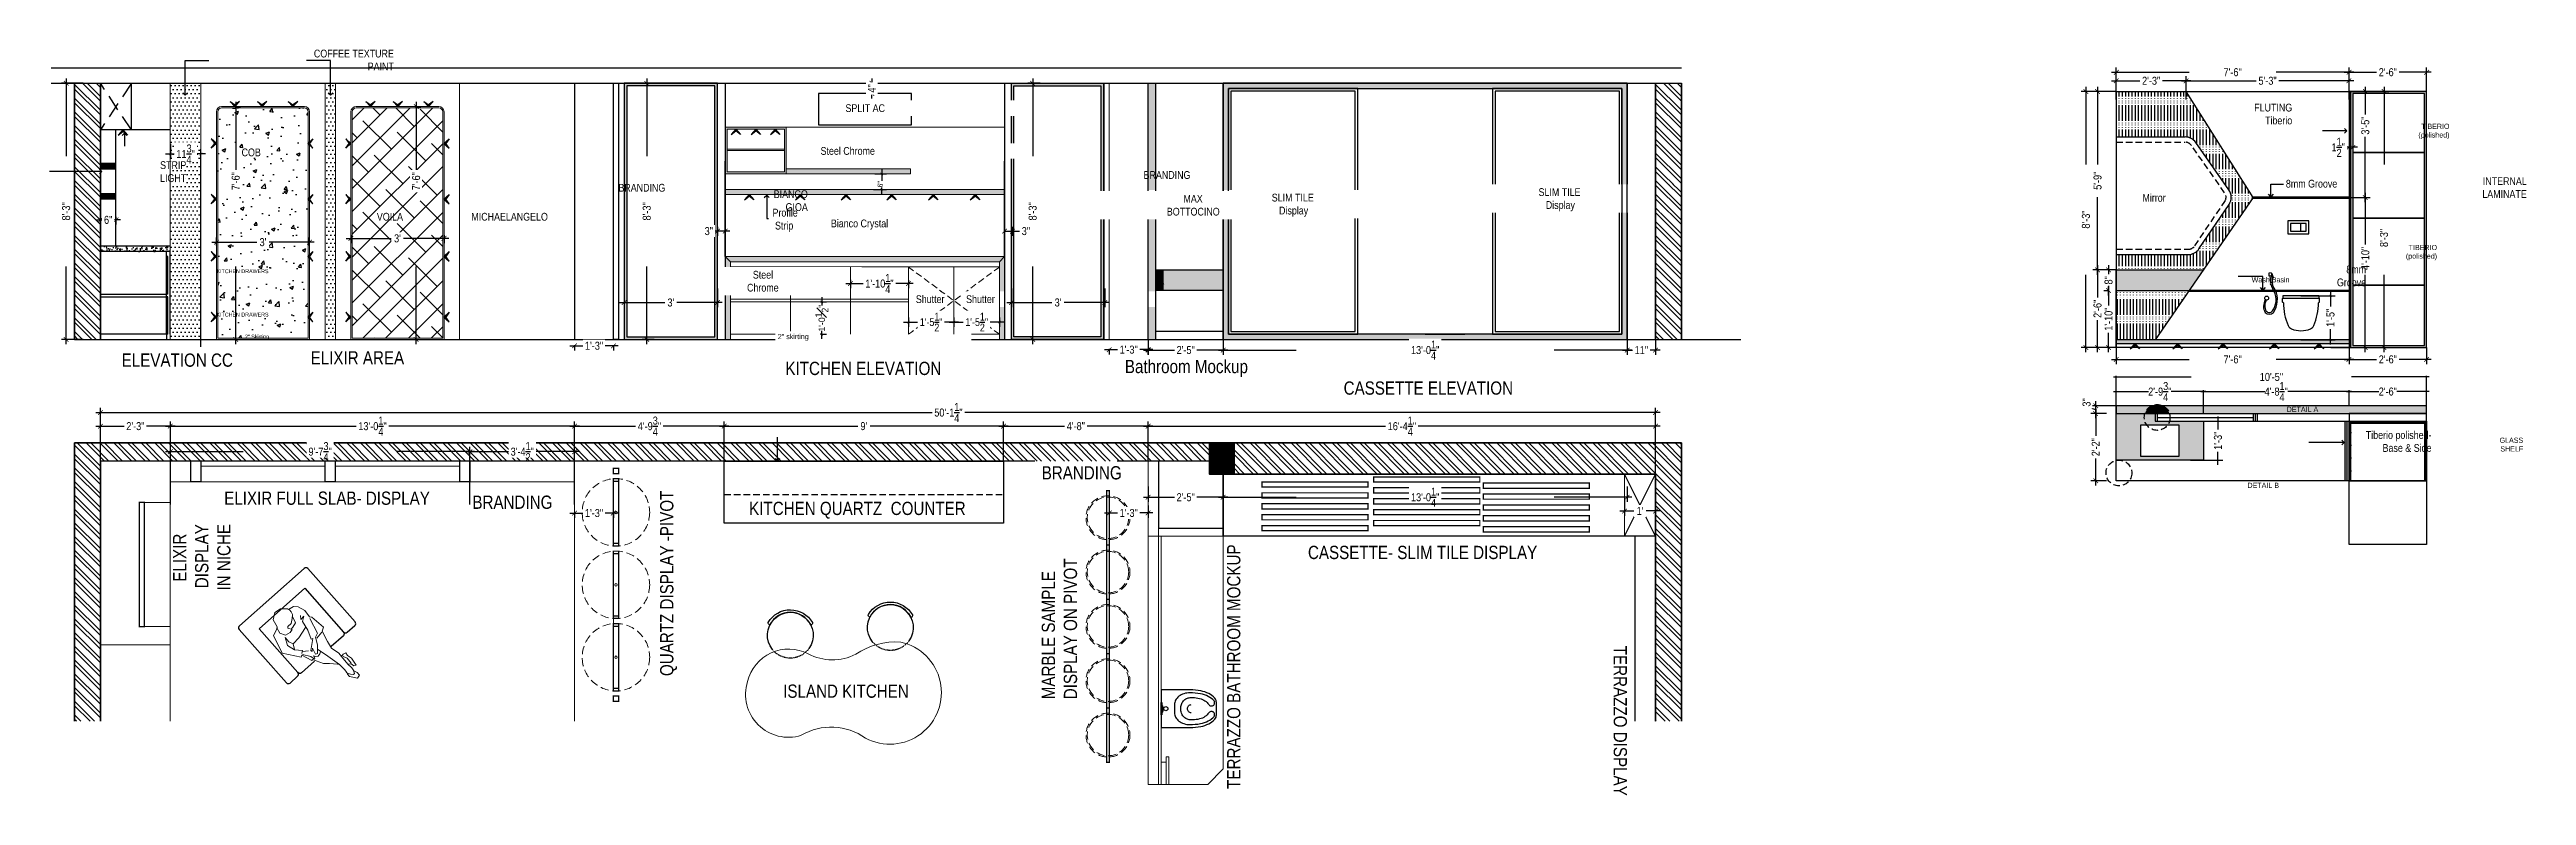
# Model space of a CAD drawing. Header units: inches. Extents: x -109431 to 29005, y -34715 to -1756.
# Drawn here: x -45095 to -44137, y -12101 to -11813 of the extents above; entities that cross this region are included whole.
import ezdxf
from ezdxf.lldxf.tags import DXFTag

# ---------------------------------------------------------------- set-up
doc = ezdxf.new("R2010")
doc.units = ezdxf.units.IN
doc.header["$LTSCALE"] = 0.05
doc.header["$MEASUREMENT"] = 0
doc.header["$PDMODE"] = 3
doc.header["$PDSIZE"] = -4
for name, pattern in [('A2-XREF-115_FURN$0$HIDDEN', [0.375, 0.25, -0.125]), ('ACAD_ISO03W100', [30, 12, -18]), ('CONTINOUS', [0]), ('DASHED2', [0.375, 0.25, -0.125])]:
    doc.linetypes.add(name, pattern=pattern)
doc.layers.get('Defpoints').update_dxf_attribs({"linetype": 'DASHED2'})
for name, color, linetype, lineweight in [('A-PEOPLE', 12, 'Continuous', 20), ('FURNITURE', 1, 'Continuous', 18), ('hatch', 7, 'Continuous', 25), ('WALL', 7, 'Continuous', 35)]:
    doc.layers.add(name, color=color, linetype=linetype, lineweight=lineweight)
for name, color, linetype in [('Civil Dimension - Text', 7, 'Continuous'), ('Column', 6, 'Continuous'), ('Eleavtion', 11, 'Continuous'), ('Flooring Hatch', 251, 'Continuous'), ('Flooring Layout', 7, 'Continuous'), ('Furniture text & dimension', 7, 'Continuous'), ('Hatch-temp', 8, 'Continuous'), ('T-furniture', 7, 'Continuous'), ('text', 4, 'Continuous')]:
    doc.layers.add(name, color=color, linetype=linetype)
doc.styles.add('4MMOF3-8', font='ARIALN.TTF', dxfattribs={"height": 5.12})
doc.styles.add('9-128OF1-4', font='ARIALN.TTF', dxfattribs={"height": 3.0792})
doc.styles.add('style2', font='stylu.ttf')
tags = doc.linetypes.add('A2-XREF-115_FURN$0$DASHED', pattern=[0.75, 0.5, -0.25]).pattern_tags.tags
tags[6:7] = [DXFTag(74, 4), DXFTag(75, 0), DXFTag(340, '0'), DXFTag(46, 1.0), DXFTag(50, 0.0), DXFTag(44, 0.0), DXFTag(45, 0.0)]
tags[4:5] = [DXFTag(74, 4), DXFTag(75, 0), DXFTag(340, '0'), DXFTag(46, 1.0), DXFTag(50, 0.0), DXFTag(44, 0.0), DXFTag(45, 0.0)]
doc.dimstyles.new('DIM 1-4', dxfattribs={"dimtxt": 3.0792, "dimasz": 1.82, "dimexe": 1.82, "dimexo": 0, "dimgap": 0.09, "dimtad": 0, "dimzin": 0, "dimdsep": 46, "dimlunit": 4, "dimtxsty": '9-128OF1-4', "dimblk": 'ARCHTICK', "dimcen": 1.8125, "dimdle": 1.82, "dimclrd": 8, "dimclre": 8, "dimadec": 0, "dimazin": 0, "dimtfac": 1, "dimtofl": 0, "dimtmove": 0, "dimatfit": 3, "dimldrblk": 'OPEN90', "dimfxl": 1, "dimtolj": 1, "dimtzin": 0, "dimlwd": -1, "dimarcsym": 0})

msp = doc.modelspace()

# ---------------------------------------------------------------- texts
at = {"layer": 'text', "ltscale": 50, "style": '4MMOF3-8'}
for s, insert, char_height, width, attachment_point in [('{\\C32;\\c2648525;COFFEE TEXTURE \\PPAINT}', (-44961.4003, -11817.14538), 3, 105.1209635, 6), ('TIBERIO \\P(polished)', (-44166.59482, -11844.7439), 2, 105.1209635, 6), ('{\\C32;\\c2648525;COB}', (-45012.84523, -11852.87494), 3, 105.1209635, 6), ('{\\C32;\\c2648525;BRANDING}', (-44856.4454, -11866.54822), 3, 115.1212121, 6), ('{\\C32;\\c2648525;BRANDING}', (-44653.3957, -11861.61175), 3, 105.1209635, 6), ('INTERNAL\\PLAMINATE', (-44136.72448, -11866.4513), 3, 105.1209635, 6), ('\\pi48.1802;Mirror', (-44333.49146, -11870.43313), 3, 105.1209635, 4), ('{\\C32;\\c2648525;VOILA }', (-44957.85965, -11877.74894), 3, 105.1209635, 6), ('{\\C32;\\c2648525;MICHAELANGELO}', (-44901.85312, -11877.74894), 3, 115.1212121, 6), ('TIBERIO \\P(polished)', (-44171.41742, -11891.5821), 2, 105.1209635, 6), ('{\\C32;\\c2648525;KITCHEN DRAWERS}', (-45009.86358, -11898.79195), 1.5, 105.1209635, 6), ('Wash Basin', (-44228.45694, -11902.09328), 2, 105.1209635, 6), ('{\\C32;\\c2648525;KITCHEN DRAWERS}', (-45009.86358, -11915.56333), 1.5, 105.1209635, 6), ('{\\C32;\\c2648525;2" Skirting}', (-45009.69112, -11924.28624), 1.5, 105.1209635, 6), ('{\\C244;\\c1973145;DETAIL A}', (-44217.34303, -11952.17098), 2, 105.1209635, 6), ('Tiberio polished-\\P Base & Side', (-44173.55184, -11964.62057), 3, 105.1209635, 6), ('GLASS\\PSHELF', (-44138.09153, -11965.79614), 2, 105.1209635, 6), ('{\\C244;\\c1973145;DETAIL B}', (-44232.52365, -11981.55835), 2, 105.1209635, 6), ('KITCHEN QUARTZ  COUNTER ', (-44824.04311, -11991.1599), 5.12, 96.6573193, 4)]:
    msp.add_mtext(s, dxfattribs=dict(at, insert=insert, char_height=char_height, width=width, attachment_point=attachment_point))
at = {"layer": 'text', "ltscale": 50, "attachment_point": 4, "style": '4MMOF3-8', "bg_fill": 2}
for s, width, heights, insert, char_height in [('{\\C32;\\c2648525;Bianco Crystal}', 73.7587541, [0], (-44792.42845, -11880.76179), 3), ('KITCHEN ELEVATION', 109.7862079, [26.39219], (-44810.01608, -11936.38924), 5.12), ('CASSETTE ELEVATION', 109.7862079, [26.39219], (-44594.18106, -11943.97786), 5.12)]:
    msp.add_mtext_dynamic_manual_height_columns(s, width=width, gutter_width=15.396, heights=heights, dxfattribs=dict(at, insert=insert, char_height=char_height))
at = {"layer": 'text', "ltscale": 50, "char_height": 5.12, "attachment_point": 4, "style": '4MMOF3-8'}
for s, insert in [('ELIXIR FULL SLAB- DISPLAY', (-45027.00788, -11986.54678)), ('CASSETTE- SLIM TILE DISPLAY', (-44607.97323, -12007.51726))]:
    msp.add_mtext_dynamic_manual_height_columns(s, width=127.679357, gutter_width=15.396, heights=[0], dxfattribs=dict(at, insert=insert))
at = {"layer": 'text', "ltscale": 50, "insert": (-44855.18303, -12056.90489), "char_height": 5.12, "attachment_point": 4, "rotation": 90, "style": '4MMOF3-8'}
msp.add_mtext_dynamic_manual_height_columns(' QUARTZ DISPLAY -PIVOT', width=127.679357, gutter_width=15.396, heights=[0], dxfattribs=at)
at = {"layer": 'text', "ltscale": 50, "char_height": 5.12, "attachment_point": 4, "style": '4MMOF3-8'}
for s, insert, width, rotation in [('\\pi43.54286;ELIXIR\\P\\pi39.38155; DISPLAY \\P\\pi40.12894;IN NICHE', (-45035.64762, -12062.34182), 105.1209635, 90), ('TERRAZZO BATHROOM MOCKUP', (-44636.63613, -12098.86718), 103.7020243, 90), ('MARBLE SAMPLE\\PDISPLAY ON PIVOT', (-44704.04268, -12064.23166), 105.1209635, 90), ('TERRAZZO DISPLAY', (-44487.23672, -12043.54261), 66.2810962, 270)]:
    msp.add_mtext(s, dxfattribs=dict(at, insert=insert, width=width, rotation=rotation))

# ---------------------------------------------------------------- blocks, each defined once
blk = doc.blocks.new('A$C26633AF0')
at = {"layer": 'T-furniture', "color": 11}
blk.add_lwpolyline([(0, 10.5, 0.049648), (0.42, 6.25, 0.06346), (1.49, 3.08, 0.103485), (3.38, 0.63, 0.178458), (5.1, 0), (9.9, 0, 0.178458), (11.62, 0.63, 0.103485), (13.51, 3.08, 0.06346), (14.58, 6.25, 0.049648), (15, 10.5), (15, 22), (0, 22)], format="xyb", close=True, dxfattribs=at)
at = {"layer": 'T-furniture', "color": 1, "ltscale": 2}
for points in [[(5.08, 21.72), (5.08, 22), (9.92, 22), (9.92, 21.72)], [(6.09, 21.44), (6.09, 21.71), (8.68, 21.71), (8.68, 21.44)]]:
    blk.add_lwpolyline(points, close=True, dxfattribs=at)
at = {"layer": 'T-furniture', "color": 1}
blk.add_lwpolyline([(10.58, 0.94, 0.103485), (12.37, 3.25, 0.06346), (13.41, 6.33, 0.049648), (13.82, 10.5, 0.075858), (13.45, 12.95, 0.086069), (12.45, 14.9, 0.105985), (10.85, 16.27, 0.126201), (9.13, 16.72), (5.87, 16.72, 0.126201), (4.15, 16.27, 0.105985), (2.55, 14.9, 0.086069), (1.55, 12.95, 0.075858), (1.18, 10.5, 0.049648), (1.59, 6.33, 0.06346), (2.63, 3.25, 0.103485), (4.42, 0.94, 0.097511), (4.88, 0.75, 0.09808), (5.38, 0.75, 0.098895), (5.84, 0.93, 0.099479), (6.19, 1.28, 0.099479), (6.37, 1.73, 0.098895), (6.37, 2.23, 0.09808), (6.18, 2.69, 0.097511), (5.83, 3.04, -0.102445), (4.35, 4.55, -0.077884), (3.41, 6.69, -0.065096), (3.05, 9.46, -0.024284), (3.1, 10.5, -0.115331), (3.42, 11.88, -0.103946), (4.39, 13.11, -0.091071), (5.78, 13.9, -0.083675), (7.5, 14.19, -0.083675), (9.22, 13.9, -0.091071), (10.61, 13.11, -0.103946), (11.58, 11.88, -0.115331), (11.9, 10.5, -0.024284), (11.95, 9.46, -0.065096), (11.59, 6.69, -0.077884), (10.65, 4.55, -0.102445), (9.17, 3.04, 0.097511), (8.82, 2.69, 0.09808), (8.63, 2.23, 0.098895), (8.63, 1.73, 0.099479), (8.81, 1.28, 0.099479), (9.16, 0.93, 0.098895), (9.62, 0.75, 0.09808), (10.12, 0.75, 0.097511)], format="xyb", close=True, dxfattribs=at)
blk.add_lwpolyline([(5.87, 10.04, -0.111064), (5.99, 10.58, -0.102841), (6.35, 11.05, -0.093011), (6.87, 11.35, -0.087082), (7.5, 11.47, -0.087082), (8.13, 11.35, -0.093011), (8.65, 11.05, -0.102841), (9.01, 10.58, -0.111064), (9.13, 10.04, -0.111064)], format="xyb", dxfattribs=at)
blk.add_circle((7.5, 20.12), 0.816, dxfattribs=at)
at = {"layer": 'T-furniture', "color": 1, "ltscale": 2}
blk.add_arc((7.39, 24.57), 3.39, 247.52123, 292.47877, dxfattribs=at)
blk = doc.blocks.new('A$7E7C19E2B201E1')
at = {"color": 11}
blk.add_lwpolyline([(-219, -370, 0.428876), (-236, -397, 0.57735), (245, -381, 0.536088), (227, -355, -0.615882)], format="xyb", close=True, dxfattribs=at)
at = {"color": 6}
blk.add_arc((0, -250), 250, 142.6792, 37.3208, dxfattribs=at)
at = {"color": 1, "linetype": 'ACAD_ISO03W100', "ltscale": 3}
blk.add_arc((0, -250), 250, 37.3028, 142.6972, dxfattribs=at)
blk = doc.blocks.new('A$C9f012d1b')
at = {"layer": 'A-PEOPLE', "color": 1, "lineweight": 0}
blk.add_lwpolyline([(736, 178), (755, 204), (786, 212), (795, 233), (715, 244), (669, 233), (639, 235), (631, 208), (637, 180), (597, 183), (509, 162), (437, 176), (326, 204), (305, 239), (156, 220), (137, 204), (59, 210), (-10, 187), (-44, 153), (-53, 99), (-65, 96), (-111, 42), (-120, -21), (-78, -82), (0, -99), (15, -116), (40, -183), (227, -232), (378, -120), (370, -103), (473, -63), (471, -51), (572, 4), (610, 46), (667, 101), (683, 113), (755, 119), (784, 115), (805, 109), (837, 111), (900, 159), (892, 191), (858, 191), (822, 178), (786, 183)], close=True, dxfattribs=at)
for points in [[(4, -108), (65, -120), (116, -91), (128, -40), (118, -7), (80, -30), (67, -19), (67, 25), (36, 65), (11, 94), (-19, 103), (-44, 101)], [(25, 82), (90, 61), (105, 14), (107, -11)], [(69, 145), (101, 122), (95, 168), (126, 122), (225, 105), (313, 71), (318, 86), (395, -5), (408, -2), (387, 23), (452, 6), (458, 23), (395, 80), (326, 115), (309, 157), (151, 197)], [(189, 107), (221, -11), (229, -91), (185, -110), (132, -110), (204, -145), (282, -122), (339, -68), (355, -91)], [(330, 193), (343, 120)], [(465, 56), (477, 40), (484, 12), (467, -9), (450, -21), (477, -26), (482, -34), (437, -45), (368, -91)], [(427, 54), (547, 82), (683, 113)], [(637, 180), (736, 178)], [(646, 193), (686, 210), (749, 210)], [(829, 174), (847, 164), (847, 151), (824, 132), (784, 111)], [(229, -91), (280, -118)], [(345, -74), (381, -23)]]:
    blk.add_lwpolyline(points, dxfattribs=at)
blk = doc.blocks.new('adwawd')
at = {"layer": 'Flooring Hatch', "ltscale": 50, "true_color": 0xcd6928}
h = blk.add_hatch(color=32, dxfattribs=at)
h.dxf.hatch_style = 1
h.paths.add_polyline_path([(-77941.3, -7094), (-77946, -7099.1), (-77941.3, -7095.7), (-77936.7, -7099.1)])
at = {"layer": 'Civil Dimension - Text', "color": 2, "ltscale": 50}
for p, q in [((-77941.3, -7094), (-77946, -7099.1)), ((-77946, -7099.1), (-77941.3, -7095.7)), ((-77941.3, -7094), (-77936.7, -7099.1)), ((-77936.7, -7099.1), (-77941.3, -7095.7))]:
    blk.add_line(p, q, dxfattribs=at)
blk = doc.blocks.new('_ArchTick')
at = {"color": 0, "const_width": 0.15}
blk.add_lwpolyline([(-0.5, -0.5), (0.5, 0.5)], dxfattribs=at)
blk = doc.blocks.new('*D413')
at = {"layer": 'Defpoints', "color": 0, "ltscale": 50, "transparency": 16777216}
for p in [(-44775.41, -11861.15), (-44772.76, -11861.15), (-44776.01, -11867.15)]:
    blk.add_point(p, dxfattribs=at)
at = {"layer": 'Furniture text & dimension', "color": 8, "lineweight": -2, "ltscale": 50, "transparency": 16777216}
for p, q in [((-44775.41, -11861.15), (-44770.94, -11861.15)), ((-44776.01, -11867.15), (-44770.94, -11867.15))]:
    blk.add_line(p, q, dxfattribs=at)
at = {"layer": 'Furniture text & dimension', "color": 8, "ltscale": 50, "transparency": 16777216}
for p, q in [((-44772.76, -11859.33), (-44772.76, -11863.86)), ((-44772.76, -11868.97), (-44772.76, -11866.48))]:
    blk.add_line(p, q, dxfattribs=at)
for p, rotation in [((-44772.76, -11861.15), 90), ((-44772.76, -11867.15), 270)]:
    blk.add_blockref('_ArchTick', p, dxfattribs=dict(at, rotation=rotation))
at = {"layer": 'Furniture text & dimension', "color": 0, "lineweight": 15, "ltscale": 50, "transparency": 16777216, "insert": (-44773.35, -11865.17), "char_height": 3, "attachment_point": 5, "rotation": 90, "style": 'style2'}
blk.add_mtext('\\A1;{\\H0.66667x;6"}', dxfattribs=at)
blk = doc.blocks.new('_Open90')
at = {"color": 0, "linetype": 'ByBlock', "lineweight": -2}
for p, q in [((0, 0), (-1, 0)), ((-0.5, 0.5), (0, 0)), ((0, 0), (-0.5, -0.5))]:
    blk.add_line(p, q, dxfattribs=at)
blk = doc.blocks.new('*D412')
at = {"layer": 'Defpoints', "color": 0, "ltscale": 50, "transparency": 16777216}
for p in [(-44796.45, -11910.65), (-44796.45, -11923.15), (-44795.95, -11923.15)]:
    blk.add_point(p, dxfattribs=at)
at = {"layer": 'Furniture text & dimension', "color": 8, "lineweight": -2, "ltscale": 50, "transparency": 16777216}
for p, q in [((-44796.45, -11910.65), (-44794.13, -11910.65)), ((-44796.45, -11923.15), (-44794.13, -11923.15))]:
    blk.add_line(p, q, dxfattribs=at)
at = {"layer": 'Furniture text & dimension', "color": 8, "ltscale": 50, "transparency": 16777216}
for p, q in [((-44795.95, -11908.83), (-44795.95, -11911.99)), ((-44795.95, -11924.97), (-44795.95, -11921.8))]:
    blk.add_line(p, q, dxfattribs=at)
for p, rotation in [((-44795.95, -11910.65), 90), ((-44795.95, -11923.15), 270)]:
    blk.add_blockref('_ArchTick', p, dxfattribs=dict(at, rotation=rotation))
at = {"layer": 'Furniture text & dimension', "color": 0, "lineweight": 15, "ltscale": 50, "transparency": 16777216, "insert": (-44795.95, -11916.9), "char_height": 3, "attachment_point": 5, "rotation": 90, "style": 'style2'}
blk.add_mtext('\\A1;{\\H0.83333x;1\'-0{\\H1x;\\S1#2;}"}', dxfattribs=at)
blk = doc.blocks.new('*D480')
at = {"layer": 'Defpoints', "color": 0, "linetype": 'CONTINOUS', "ltscale": 50, "transparency": 16777216}
blk.add_point((-45036.01, -11930.53), dxfattribs=at)
at = {"layer": 'Flooring Layout', "color": 8, "linetype": 'CONTINOUS', "ltscale": 50, "transparency": 16777216}
for p, q in [((-45049.65, -11853.47), (-45045.29, -11853.47)), ((-45034.19, -11853.47), (-45038.55, -11853.47))]:
    blk.add_line(p, q, dxfattribs=at)
at = {"layer": 'Flooring Layout', "color": 8, "linetype": 'Continuous', "lineweight": -2, "ltscale": 50, "transparency": 16777216}
for p, q in [((-45047.83, -11849.53), (-45047.83, -11855.29)), ((-45036.01, -11930.53), (-45036.01, -11851.65))]:
    blk.add_line(p, q, dxfattribs=at)
at = {"layer": 'Flooring Layout', "color": 8, "linetype": 'CONTINOUS', "ltscale": 50, "transparency": 16777216, "rotation": 180}
blk.add_blockref('_ArchTick', (-45047.83, -11853.47), dxfattribs=at)
at = {"layer": 'Flooring Layout', "color": 8, "linetype": 'CONTINOUS', "ltscale": 50, "transparency": 16777216}
blk.add_blockref('_ArchTick', (-45036.01, -11853.47), dxfattribs=at)
at = {"layer": 'Flooring Layout', "color": 0, "linetype": 'CONTINOUS', "ltscale": 50, "transparency": 16777216, "insert": (-45041.92, -11853.47), "char_height": 3.0792, "attachment_point": 5, "style": '9-128OF1-4', "bg_fill": 3, "box_fill_scale": 1.25, "bg_fill_color": 256, "bg_fill_true_color": 13158600, "bg_fill_transparency": 0}
blk.add_mtext('\\A1;11{\\H1x;\\S3/4;}"', dxfattribs=at)
at = {"layer": 'Defpoints', "color": 0, "linetype": 'CONTINOUS', "ltscale": 50, "transparency": 16777216}
for p in [(-45047.83, -11849.53), (-45036.01, -11853.47)]:
    blk.add_point(p, dxfattribs=at)
blk = doc.blocks.new('*D477')
at = {"layer": 'Defpoints', "color": 0, "ltscale": 50, "transparency": 16777216}
for p in [(-45081.53, -11826.15), (-45088.11, -11925.15), (-45081.53, -11925.15)]:
    blk.add_point(p, dxfattribs=at)
at = {"layer": 'Flooring Layout', "color": 8, "linetype": 'ACAD_ISO03W100', "lineweight": -2, "ltscale": 50, "transparency": 16777216}
for p, q in [((-45081.53, -11826.15), (-45089.93, -11826.15)), ((-45081.53, -11925.15), (-45089.93, -11925.15))]:
    blk.add_line(p, q, dxfattribs=at)
at = {"layer": 'Flooring Layout', "color": 8, "linetype": 'ACAD_ISO03W100', "ltscale": 50, "transparency": 16777216}
for p, q in [((-45088.11, -11824.33), (-45088.11, -11872.2)), ((-45088.11, -11926.97), (-45088.11, -11879.1))]:
    blk.add_line(p, q, dxfattribs=at)
at = {"layer": 'Flooring Layout', "color": 8, "ltscale": 50, "transparency": 16777216, "xscale": 1.82, "yscale": 1.82, "zscale": 1.82}
for p, rotation in [((-45088.11, -11826.15), 90), ((-45088.11, -11925.15), 270)]:
    blk.add_blockref('_ArchTick', p, dxfattribs=dict(at, rotation=rotation))
at = {"layer": 'Flooring Layout', "color": 0, "ltscale": 50, "transparency": 16777216, "insert": (-45088.11, -11875.65), "char_height": 3.079, "attachment_point": 5, "rotation": 90, "style": '9-128OF1-4', "bg_fill": 3, "box_fill_scale": 1.25, "bg_fill_color": 256, "bg_fill_true_color": 13158600, "bg_fill_transparency": 0}
blk.add_mtext('\\A1;8\'-3"', dxfattribs=at)
blk = doc.blocks.new('*D481')
at = {"layer": 'Flooring Layout', "color": 8, "linetype": 'ACAD_ISO03W100', "ltscale": 50, "transparency": 16777216}
for p, q in [((-45076.69, -11878.95), (-45073.42, -11878.95)), ((-45067.05, -11878.95), (-45070.32, -11878.95))]:
    blk.add_line(p, q, dxfattribs=at)
at = {"layer": 'Flooring Layout', "color": 8, "linetype": 'ACAD_ISO03W100', "lineweight": -2, "ltscale": 50, "transparency": 16777216}
for p, q in [((-45074.87, -11877.76), (-45074.87, -11880.77)), ((-45068.87, -11877.76), (-45068.87, -11880.77))]:
    blk.add_line(p, q, dxfattribs=at)
at = {"layer": 'Flooring Layout', "color": 8, "ltscale": 50, "transparency": 16777216, "xscale": 1.82, "yscale": 1.82, "zscale": 1.82, "rotation": 180}
blk.add_blockref('_ArchTick', (-45074.87, -11878.95), dxfattribs=at)
at = {"layer": 'Flooring Layout', "color": 8, "ltscale": 50, "transparency": 16777216, "xscale": 1.82, "yscale": 1.82, "zscale": 1.82}
blk.add_blockref('_ArchTick', (-45068.87, -11878.95), dxfattribs=at)
at = {"layer": 'Flooring Layout', "color": 0, "ltscale": 50, "transparency": 16777216, "insert": (-45071.87, -11878.95), "char_height": 3.079, "attachment_point": 5, "style": '9-128OF1-4', "bg_fill": 3, "box_fill_scale": 1.25, "bg_fill_color": 256, "bg_fill_true_color": 13158600, "bg_fill_transparency": 0}
blk.add_mtext('\\A1;6"', dxfattribs=at)
at = {"layer": 'Defpoints', "color": 0, "ltscale": 50, "transparency": 16777216}
for p in [(-45074.87, -11877.76), (-45068.87, -11877.76), (-45068.87, -11878.95)]:
    blk.add_point(p, dxfattribs=at)
blk = doc.blocks.new('*D482')
at = {"layer": 'Defpoints', "color": 0, "ltscale": 50, "transparency": 16777216}
for p in [(-45030.01, -11888.82), (-44994.01, -11887.56), (-44994.01, -11888.82)]:
    blk.add_point(p, dxfattribs=at)
at = {"layer": 'Flooring Layout', "color": 8, "linetype": 'ACAD_ISO03W100', "ltscale": 50, "transparency": 16777216}
for p, q in [((-45031.83, -11887.56), (-45013.26, -11887.56)), ((-44992.19, -11887.56), (-45010.76, -11887.56))]:
    blk.add_line(p, q, dxfattribs=at)
at = {"layer": 'Flooring Layout', "color": 8, "linetype": 'ACAD_ISO03W100', "lineweight": -2, "ltscale": 50, "transparency": 16777216}
for p, q in [((-45030.01, -11888.82), (-45030.01, -11885.74)), ((-44994.01, -11888.82), (-44994.01, -11885.74))]:
    blk.add_line(p, q, dxfattribs=at)
at = {"layer": 'Flooring Layout', "color": 8, "ltscale": 50, "transparency": 16777216, "xscale": 1.82, "yscale": 1.82, "zscale": 1.82, "rotation": 180}
blk.add_blockref('_ArchTick', (-45030.01, -11887.56), dxfattribs=at)
at = {"layer": 'Flooring Layout', "color": 8, "ltscale": 50, "transparency": 16777216, "xscale": 1.82, "yscale": 1.82, "zscale": 1.82}
blk.add_blockref('_ArchTick', (-44994.01, -11887.56), dxfattribs=at)
at = {"layer": 'Flooring Layout', "color": 0, "ltscale": 50, "transparency": 16777216, "insert": (-45012.01, -11887.56), "char_height": 3.079, "attachment_point": 5, "style": '9-128OF1-4', "bg_fill": 3, "box_fill_scale": 1.25, "bg_fill_color": 256, "bg_fill_true_color": 13158600, "bg_fill_transparency": 0}
blk.add_mtext("\\A1;3'", dxfattribs=at)
blk = doc.blocks.new('*D478')
at = {"layer": 'Defpoints', "color": 0, "ltscale": 50, "transparency": 16777216}
for p in [(-44978.01, -11884.81), (-44942.01, -11884.81), (-44942.01, -11886.09)]:
    blk.add_point(p, dxfattribs=at)
at = {"layer": 'Flooring Layout', "color": 8, "linetype": 'ACAD_ISO03W100', "lineweight": -2, "ltscale": 50, "transparency": 16777216}
for p, q in [((-44978.01, -11884.81), (-44978.01, -11887.91)), ((-44942.01, -11884.81), (-44942.01, -11887.91))]:
    blk.add_line(p, q, dxfattribs=at)
at = {"layer": 'Flooring Layout', "color": 8, "linetype": 'ACAD_ISO03W100', "ltscale": 50, "transparency": 16777216}
for p, q in [((-44979.83, -11886.09), (-44961.26, -11886.09)), ((-44940.19, -11886.09), (-44958.76, -11886.09))]:
    blk.add_line(p, q, dxfattribs=at)
at = {"layer": 'Flooring Layout', "color": 8, "ltscale": 50, "transparency": 16777216, "xscale": 1.82, "yscale": 1.82, "zscale": 1.82, "rotation": 180}
blk.add_blockref('_ArchTick', (-44978.01, -11886.09), dxfattribs=at)
at = {"layer": 'Flooring Layout', "color": 8, "ltscale": 50, "transparency": 16777216, "xscale": 1.82, "yscale": 1.82, "zscale": 1.82}
blk.add_blockref('_ArchTick', (-44942.01, -11886.09), dxfattribs=at)
at = {"layer": 'Flooring Layout', "color": 0, "ltscale": 50, "transparency": 16777216, "insert": (-44960.01, -11886.09), "char_height": 3.079, "attachment_point": 5, "style": '9-128OF1-4', "bg_fill": 3, "box_fill_scale": 1.25, "bg_fill_color": 256, "bg_fill_true_color": 13158600, "bg_fill_transparency": 0}
blk.add_mtext("\\A1;3'", dxfattribs=at)
blk = doc.blocks.new('*D483')
at = {"layer": 'Defpoints', "color": 0, "ltscale": 50, "transparency": 16777216}
for p in [(-44953.06, -11835.15), (-44953.06, -11925.15), (-44952.79, -11925.15)]:
    blk.add_point(p, dxfattribs=at)
at = {"layer": 'Flooring Layout', "color": 8, "linetype": 'ACAD_ISO03W100', "lineweight": -2, "ltscale": 50, "transparency": 16777216}
for p, q in [((-44953.06, -11835.15), (-44950.97, -11835.15)), ((-44953.06, -11925.15), (-44950.97, -11925.15))]:
    blk.add_line(p, q, dxfattribs=at)
at = {"layer": 'Flooring Layout', "color": 8, "linetype": 'ACAD_ISO03W100', "ltscale": 50, "transparency": 16777216}
for p, q in [((-44952.79, -11833.33), (-44952.79, -11860.55)), ((-44952.79, -11926.97), (-44952.79, -11867.42))]:
    blk.add_line(p, q, dxfattribs=at)
at = {"layer": 'Flooring Layout', "color": 8, "ltscale": 50, "transparency": 16777216, "xscale": 1.82, "yscale": 1.82, "zscale": 1.82}
for p, rotation in [((-44952.79, -11835.15), 90), ((-44952.79, -11925.15), 270)]:
    blk.add_blockref('_ArchTick', p, dxfattribs=dict(at, rotation=rotation))
at = {"layer": 'Flooring Layout', "color": 0, "ltscale": 50, "transparency": 16777216, "insert": (-44952.79, -11863.99), "char_height": 3.079, "attachment_point": 5, "rotation": 90, "style": '9-128OF1-4', "bg_fill": 3, "box_fill_scale": 1.25, "bg_fill_color": 256, "bg_fill_true_color": 13158600, "bg_fill_transparency": 0}
blk.add_mtext('\\A1;7\'-6"', dxfattribs=at)
blk = doc.blocks.new('*D479')
at = {"layer": 'Defpoints', "color": 0, "ltscale": 50, "transparency": 16777216}
for p in [(-45022.8, -11835.15), (-45022.8, -11925.15), (-45022.53, -11925.15)]:
    blk.add_point(p, dxfattribs=at)
at = {"layer": 'Flooring Layout', "color": 8, "linetype": 'ACAD_ISO03W100', "lineweight": -2, "ltscale": 50, "transparency": 16777216}
for p, q in [((-45022.8, -11835.15), (-45020.71, -11835.15)), ((-45022.8, -11925.15), (-45020.71, -11925.15))]:
    blk.add_line(p, q, dxfattribs=at)
at = {"layer": 'Flooring Layout', "color": 8, "linetype": 'ACAD_ISO03W100', "ltscale": 50, "transparency": 16777216}
for p, q in [((-45022.53, -11833.33), (-45022.53, -11860.55)), ((-45022.53, -11926.97), (-45022.53, -11867.42))]:
    blk.add_line(p, q, dxfattribs=at)
at = {"layer": 'Flooring Layout', "color": 8, "ltscale": 50, "transparency": 16777216, "xscale": 1.82, "yscale": 1.82, "zscale": 1.82}
for p, rotation in [((-45022.53, -11835.15), 90), ((-45022.53, -11925.15), 270)]:
    blk.add_blockref('_ArchTick', p, dxfattribs=dict(at, rotation=rotation))
at = {"layer": 'Flooring Layout', "color": 0, "ltscale": 50, "transparency": 16777216, "insert": (-45022.53, -11863.99), "char_height": 3.079, "attachment_point": 5, "rotation": 90, "style": '9-128OF1-4', "bg_fill": 3, "box_fill_scale": 1.25, "bg_fill_color": 256, "bg_fill_true_color": 13158600, "bg_fill_transparency": 0}
blk.add_mtext('\\A1;7\'-6"', dxfattribs=at)
blk = doc.blocks.new('*D692')
at = {"layer": 'Flooring Layout', "color": 8, "linetype": 'ACAD_ISO03W100', "ltscale": 50, "transparency": 16777216}
for p, q in [((-44764.3, -11918.45), (-44757.82, -11918.45)), ((-44743.05, -11918.45), (-44749.52, -11918.45))]:
    blk.add_line(p, q, dxfattribs=at)
at = {"layer": 'Flooring Layout', "color": 8, "linetype": 'ACAD_ISO03W100', "lineweight": -2, "ltscale": 50, "transparency": 16777216}
for p, q in [((-44762.48, -11916.61), (-44762.48, -11920.27)), ((-44744.87, -11916.61), (-44744.87, -11920.27))]:
    blk.add_line(p, q, dxfattribs=at)
at = {"layer": 'Flooring Layout', "color": 8, "ltscale": 50, "transparency": 16777216, "rotation": 180}
blk.add_blockref('_ArchTick', (-44762.48, -11918.45), dxfattribs=at)
at = {"layer": 'Flooring Layout', "color": 8, "ltscale": 50, "transparency": 16777216}
blk.add_blockref('_ArchTick', (-44744.87, -11918.45), dxfattribs=at)
at = {"layer": 'Flooring Layout', "color": 0, "ltscale": 50, "transparency": 16777216, "insert": (-44753.67, -11918.45), "char_height": 3.0792, "attachment_point": 5, "style": '9-128OF1-4', "bg_fill": 3, "box_fill_scale": 1.25, "bg_fill_color": 256, "bg_fill_true_color": 13158600, "bg_fill_transparency": 0}
blk.add_mtext('\\A1;{\\H0.97428x;1\'-5{\\H1x;\\S1/2;}"}', dxfattribs=at)
at = {"layer": 'Defpoints', "color": 0, "ltscale": 50, "transparency": 16777216}
for p in [(-44762.48, -11916.61), (-44762.48, -11918.45), (-44744.87, -11916.61)]:
    blk.add_point(p, dxfattribs=at)
blk = doc.blocks.new('*D693')
at = {"layer": 'Defpoints', "color": 0, "ltscale": 50, "transparency": 16777216}
for p in [(-44295.45, -11926.48), (-44205.45, -11926.48), (-44205.45, -11932.87)]:
    blk.add_point(p, dxfattribs=at)
at = {"layer": 'Flooring Layout', "color": 8, "linetype": 'ACAD_ISO03W100', "ltscale": 50, "transparency": 16777216}
for p, q in [((-44297.27, -11932.87), (-44253.89, -11932.87)), ((-44203.63, -11932.87), (-44247.01, -11932.87))]:
    blk.add_line(p, q, dxfattribs=at)
at = {"layer": 'Flooring Layout', "color": 8, "linetype": 'ACAD_ISO03W100', "lineweight": -2, "ltscale": 50, "transparency": 16777216}
for p, q in [((-44295.45, -11926.48), (-44295.45, -11934.69)), ((-44205.45, -11926.48), (-44205.45, -11934.69))]:
    blk.add_line(p, q, dxfattribs=at)
at = {"layer": 'Flooring Layout', "color": 8, "ltscale": 50, "transparency": 16777216, "xscale": 1.82, "yscale": 1.82, "zscale": 1.82, "rotation": 180}
blk.add_blockref('_ArchTick', (-44295.45, -11932.87), dxfattribs=at)
at = {"layer": 'Flooring Layout', "color": 8, "ltscale": 50, "transparency": 16777216, "xscale": 1.82, "yscale": 1.82, "zscale": 1.82}
blk.add_blockref('_ArchTick', (-44205.45, -11932.87), dxfattribs=at)
at = {"layer": 'Flooring Layout', "color": 0, "ltscale": 50, "transparency": 16777216, "insert": (-44250.45, -11932.87), "char_height": 3.079, "attachment_point": 5, "style": '9-128OF1-4', "bg_fill": 3, "box_fill_scale": 1.25, "bg_fill_color": 256, "bg_fill_true_color": 13158600, "bg_fill_transparency": 0}
blk.add_mtext('\\A1;7\'-6"', dxfattribs=at)
blk = doc.blocks.new('*D694')
at = {"layer": 'Defpoints', "color": 0, "ltscale": 50, "transparency": 16777216}
for p in [(-44295.45, -11898.3), (-44302.68, -11928.3), (-44295.45, -11928.3)]:
    blk.add_point(p, dxfattribs=at)
at = {"layer": 'Flooring Layout', "color": 8, "linetype": 'ACAD_ISO03W100', "lineweight": -2, "ltscale": 50, "transparency": 16777216}
for p, q in [((-44295.45, -11898.3), (-44304.5, -11898.3)), ((-44295.45, -11928.3), (-44304.5, -11928.3))]:
    blk.add_line(p, q, dxfattribs=at)
at = {"layer": 'Flooring Layout', "color": 8, "linetype": 'ACAD_ISO03W100', "ltscale": 50, "transparency": 16777216}
for p, q in [((-44302.68, -11896.48), (-44302.68, -11909.82)), ((-44302.68, -11930.12), (-44302.68, -11916.77))]:
    blk.add_line(p, q, dxfattribs=at)
at = {"layer": 'Flooring Layout', "color": 8, "ltscale": 50, "transparency": 16777216, "xscale": 1.82, "yscale": 1.82, "zscale": 1.82}
for p, rotation in [((-44302.68, -11898.3), 90), ((-44302.68, -11928.3), 270)]:
    blk.add_blockref('_ArchTick', p, dxfattribs=dict(at, rotation=rotation))
at = {"layer": 'Flooring Layout', "color": 0, "ltscale": 50, "transparency": 16777216, "insert": (-44302.68, -11913.3), "char_height": 3.079, "attachment_point": 5, "rotation": 90, "style": '9-128OF1-4', "bg_fill": 3, "box_fill_scale": 1.25, "bg_fill_color": 256, "bg_fill_true_color": 13158600, "bg_fill_transparency": 0}
blk.add_mtext('\\A1;2\'-6"', dxfattribs=at)
blk = doc.blocks.new('*D695')
at = {"layer": 'Defpoints', "color": 0, "ltscale": 50, "transparency": 16777216}
for p in [(-44302.68, -11829.3), (-44295.45, -11829.3), (-44295.45, -11898.3)]:
    blk.add_point(p, dxfattribs=at)
at = {"layer": 'Flooring Layout', "color": 8, "linetype": 'ACAD_ISO03W100', "ltscale": 50, "transparency": 16777216}
for p, q in [((-44302.68, -11827.48), (-44302.68, -11860.35)), ((-44302.68, -11900.12), (-44302.68, -11867.24))]:
    blk.add_line(p, q, dxfattribs=at)
at = {"layer": 'Flooring Layout', "color": 8, "linetype": 'ACAD_ISO03W100', "lineweight": -2, "ltscale": 50, "transparency": 16777216}
for p, q in [((-44295.45, -11829.3), (-44304.5, -11829.3)), ((-44295.45, -11898.3), (-44304.5, -11898.3))]:
    blk.add_line(p, q, dxfattribs=at)
at = {"layer": 'Flooring Layout', "color": 8, "ltscale": 50, "transparency": 16777216, "xscale": 1.82, "yscale": 1.82, "zscale": 1.82}
for p, rotation in [((-44302.68, -11829.3), 90), ((-44302.68, -11898.3), 270)]:
    blk.add_blockref('_ArchTick', p, dxfattribs=dict(at, rotation=rotation))
at = {"layer": 'Flooring Layout', "color": 0, "ltscale": 50, "transparency": 16777216, "insert": (-44302.68, -11863.8), "char_height": 3.079, "attachment_point": 5, "rotation": 90, "style": '9-128OF1-4', "bg_fill": 3, "box_fill_scale": 1.25, "bg_fill_color": 256, "bg_fill_true_color": 13158600, "bg_fill_transparency": 0}
blk.add_mtext('\\A1;5\'-9"', dxfattribs=at)
blk = doc.blocks.new('*D696')
at = {"layer": 'Defpoints', "color": 0, "ltscale": 50, "transparency": 16777216}
for p in [(-44295.45, -11825.18), (-44295.45, -11832.47), (-44268.45, -11832.47)]:
    blk.add_point(p, dxfattribs=at)
at = {"layer": 'Flooring Layout', "color": 8, "linetype": 'ACAD_ISO03W100', "ltscale": 50, "transparency": 16777216}
for p, q in [((-44297.27, -11825.18), (-44285.42, -11825.18)), ((-44266.63, -11825.18), (-44278.48, -11825.18))]:
    blk.add_line(p, q, dxfattribs=at)
at = {"layer": 'Flooring Layout', "color": 8, "linetype": 'ACAD_ISO03W100', "lineweight": -2, "ltscale": 50, "transparency": 16777216}
for p, q in [((-44295.45, -11832.47), (-44295.45, -11823.36)), ((-44268.45, -11832.47), (-44268.45, -11823.36))]:
    blk.add_line(p, q, dxfattribs=at)
at = {"layer": 'Flooring Layout', "color": 8, "ltscale": 50, "transparency": 16777216, "xscale": 1.82, "yscale": 1.82, "zscale": 1.82, "rotation": 180}
blk.add_blockref('_ArchTick', (-44295.45, -11825.18), dxfattribs=at)
at = {"layer": 'Flooring Layout', "color": 8, "ltscale": 50, "transparency": 16777216, "xscale": 1.82, "yscale": 1.82, "zscale": 1.82}
blk.add_blockref('_ArchTick', (-44268.45, -11825.18), dxfattribs=at)
at = {"layer": 'Flooring Layout', "color": 0, "ltscale": 50, "transparency": 16777216, "insert": (-44281.95, -11825.18), "char_height": 3.079, "attachment_point": 5, "style": '9-128OF1-4', "bg_fill": 3, "box_fill_scale": 1.25, "bg_fill_color": 256, "bg_fill_true_color": 13158600, "bg_fill_transparency": 0}
blk.add_mtext('\\A1;2\'-3"', dxfattribs=at)
blk = doc.blocks.new('*D697')
at = {"layer": 'Defpoints', "color": 0, "ltscale": 50, "transparency": 16777216}
for p in [(-44205.45, -11825.18), (-44268.45, -11832.47), (-44205.45, -11832.47)]:
    blk.add_point(p, dxfattribs=at)
at = {"layer": 'Flooring Layout', "color": 8, "linetype": 'ACAD_ISO03W100', "ltscale": 50, "transparency": 16777216}
for p, q in [((-44270.27, -11825.18), (-44240.4, -11825.18)), ((-44203.63, -11825.18), (-44233.5, -11825.18))]:
    blk.add_line(p, q, dxfattribs=at)
at = {"layer": 'Flooring Layout', "color": 8, "linetype": 'ACAD_ISO03W100', "lineweight": -2, "ltscale": 50, "transparency": 16777216}
for p, q in [((-44268.45, -11832.47), (-44268.45, -11823.36)), ((-44205.45, -11832.47), (-44205.45, -11823.36))]:
    blk.add_line(p, q, dxfattribs=at)
at = {"layer": 'Flooring Layout', "color": 8, "ltscale": 50, "transparency": 16777216, "xscale": 1.82, "yscale": 1.82, "zscale": 1.82, "rotation": 180}
blk.add_blockref('_ArchTick', (-44268.45, -11825.18), dxfattribs=at)
at = {"layer": 'Flooring Layout', "color": 8, "ltscale": 50, "transparency": 16777216, "xscale": 1.82, "yscale": 1.82, "zscale": 1.82}
blk.add_blockref('_ArchTick', (-44205.45, -11825.18), dxfattribs=at)
at = {"layer": 'Flooring Layout', "color": 0, "ltscale": 50, "transparency": 16777216, "insert": (-44236.95, -11825.18), "char_height": 3.079, "attachment_point": 5, "style": '9-128OF1-4', "bg_fill": 3, "box_fill_scale": 1.25, "bg_fill_color": 256, "bg_fill_true_color": 13158600, "bg_fill_transparency": 0}
blk.add_mtext('\\A1;5\'-3"', dxfattribs=at)
blk = doc.blocks.new('*D698')
at = {"layer": 'Defpoints', "color": 0, "ltscale": 50, "transparency": 16777216}
for p in [(-44206.93, -11829.3), (-44206.93, -11870.3), (-44199.14, -11870.3)]:
    blk.add_point(p, dxfattribs=at)
at = {"layer": 'Flooring Layout', "color": 8, "linetype": 'ACAD_ISO03W100', "ltscale": 50, "transparency": 16777216}
for p, q in [((-44199.14, -11827.48), (-44199.14, -11839.04)), ((-44199.14, -11872.12), (-44199.14, -11845.94))]:
    blk.add_line(p, q, dxfattribs=at)
at = {"layer": 'Flooring Layout', "color": 8, "linetype": 'ACAD_ISO03W100', "lineweight": -2, "ltscale": 50, "transparency": 16777216}
for p, q in [((-44206.93, -11829.3), (-44197.32, -11829.3)), ((-44206.93, -11870.3), (-44197.32, -11870.3))]:
    blk.add_line(p, q, dxfattribs=at)
at = {"layer": 'Flooring Layout', "color": 8, "ltscale": 50, "transparency": 16777216, "xscale": 1.82, "yscale": 1.82, "zscale": 1.82}
for p, rotation in [((-44199.14, -11829.3), 90), ((-44199.14, -11870.3), 270)]:
    blk.add_blockref('_ArchTick', p, dxfattribs=dict(at, rotation=rotation))
at = {"layer": 'Flooring Layout', "color": 0, "ltscale": 50, "transparency": 16777216, "insert": (-44199.14, -11842.49), "char_height": 3.079, "attachment_point": 5, "rotation": 90, "style": '9-128OF1-4', "bg_fill": 3, "box_fill_scale": 1.25, "bg_fill_color": 256, "bg_fill_true_color": 13158600, "bg_fill_transparency": 0}
blk.add_mtext('\\A1;3\'-5"', dxfattribs=at)
blk = doc.blocks.new('*D699')
at = {"layer": 'Defpoints', "color": 0, "ltscale": 50, "transparency": 16777216}
for p in [(-44206.93, -11870.3), (-44212.49, -11928.3), (-44199.14, -11928.3)]:
    blk.add_point(p, dxfattribs=at)
at = {"layer": 'Flooring Layout', "color": 8, "linetype": 'ACAD_ISO03W100', "lineweight": -2, "ltscale": 50, "transparency": 16777216}
for p, q in [((-44206.93, -11870.3), (-44197.32, -11870.3)), ((-44212.49, -11928.3), (-44197.32, -11928.3))]:
    blk.add_line(p, q, dxfattribs=at)
at = {"layer": 'Flooring Layout', "color": 8, "linetype": 'ACAD_ISO03W100', "ltscale": 50, "transparency": 16777216}
for p, q in [((-44199.14, -11868.48), (-44199.14, -11889.35)), ((-44199.14, -11930.12), (-44199.14, -11898.31))]:
    blk.add_line(p, q, dxfattribs=at)
at = {"layer": 'Flooring Layout', "color": 8, "ltscale": 50, "transparency": 16777216, "xscale": 1.82, "yscale": 1.82, "zscale": 1.82}
for p, rotation in [((-44199.14, -11870.3), 90), ((-44199.14, -11928.3), 270)]:
    blk.add_blockref('_ArchTick', p, dxfattribs=dict(at, rotation=rotation))
at = {"layer": 'Flooring Layout', "color": 0, "ltscale": 50, "transparency": 16777216, "insert": (-44199.14, -11893.83), "char_height": 3.079, "attachment_point": 5, "rotation": 90, "style": '9-128OF1-4', "bg_fill": 3, "box_fill_scale": 1.25, "bg_fill_color": 256, "bg_fill_true_color": 13158600, "bg_fill_transparency": 0}
blk.add_mtext('\\A1;4\'-10"', dxfattribs=at)
blk = doc.blocks.new('*D700')
at = {"layer": 'Defpoints', "color": 0, "ltscale": 50, "transparency": 16777216}
for p in [(-44216.11, -11829.3), (-44203.1, -11928.3), (-44191.92, -11928.3)]:
    blk.add_point(p, dxfattribs=at)
at = {"layer": 'Flooring Layout', "color": 8, "linetype": 'ACAD_ISO03W100', "ltscale": 50, "transparency": 16777216}
for p, q in [((-44191.92, -11827.48), (-44191.92, -11882.48)), ((-44191.92, -11930.12), (-44191.92, -11889.38))]:
    blk.add_line(p, q, dxfattribs=at)
at = {"layer": 'Flooring Layout', "color": 8, "linetype": 'ACAD_ISO03W100', "lineweight": -2, "ltscale": 50, "transparency": 16777216}
for p, q in [((-44216.11, -11829.3), (-44190.1, -11829.3)), ((-44203.1, -11928.3), (-44190.1, -11928.3))]:
    blk.add_line(p, q, dxfattribs=at)
at = {"layer": 'Flooring Layout', "color": 8, "ltscale": 50, "transparency": 16777216, "xscale": 1.82, "yscale": 1.82, "zscale": 1.82}
for p, rotation in [((-44191.92, -11829.3), 90), ((-44191.92, -11928.3), 270)]:
    blk.add_blockref('_ArchTick', p, dxfattribs=dict(at, rotation=rotation))
at = {"layer": 'Flooring Layout', "color": 0, "ltscale": 50, "transparency": 16777216, "insert": (-44191.92, -11885.93), "char_height": 3.079, "attachment_point": 5, "rotation": 90, "style": '9-128OF1-4', "bg_fill": 3, "box_fill_scale": 1.25, "bg_fill_color": 256, "bg_fill_true_color": 13158600, "bg_fill_transparency": 0}
blk.add_mtext('\\A1;8\'-3"', dxfattribs=at)
blk = doc.blocks.new('*D701')
at = {"layer": 'Flooring Layout', "color": 8, "linetype": 'ACAD_ISO03W100', "lineweight": -2, "ltscale": 50, "transparency": 16777216}
for p, q in [((-44298.42, -11898.3), (-44300.24, -11898.3)), ((-44298.42, -11906.3), (-44300.24, -11906.3))]:
    blk.add_line(p, q, dxfattribs=at)
at = {"layer": 'Flooring Layout', "color": 8, "linetype": 'ACAD_ISO03W100', "ltscale": 50, "transparency": 16777216}
for p, q in [((-44298.42, -11896.48), (-44298.42, -11900.75)), ((-44298.42, -11908.12), (-44298.42, -11903.84))]:
    blk.add_line(p, q, dxfattribs=at)
at = {"layer": 'Flooring Layout', "color": 8, "ltscale": 50, "transparency": 16777216, "xscale": 1.82, "yscale": 1.82, "zscale": 1.82}
for p, rotation in [((-44298.42, -11898.3), 90), ((-44298.42, -11906.3), 270)]:
    blk.add_blockref('_ArchTick', p, dxfattribs=dict(at, rotation=rotation))
at = {"layer": 'Flooring Layout', "color": 0, "ltscale": 50, "transparency": 16777216, "insert": (-44298.42, -11902.3), "char_height": 3.079, "attachment_point": 5, "rotation": 90, "style": '9-128OF1-4', "bg_fill": 3, "box_fill_scale": 1.25, "bg_fill_color": 256, "bg_fill_true_color": 13158600, "bg_fill_transparency": 0}
blk.add_mtext('\\A1;8"', dxfattribs=at)
at = {"layer": 'Defpoints', "color": 0, "ltscale": 50, "transparency": 16777216}
for p in [(-44298.42, -11898.3), (-44298.42, -11906.3), (-44298.42, -11906.3)]:
    blk.add_point(p, dxfattribs=at)
blk = doc.blocks.new('*D702')
at = {"layer": 'Defpoints', "color": 0, "ltscale": 50, "transparency": 16777216}
for p in [(-44299.17, -11953.8), (-44303.39, -11979.8), (-44299.17, -11979.8)]:
    blk.add_point(p, dxfattribs=at)
at = {"layer": 'Flooring Layout', "color": 8, "linetype": 'ACAD_ISO03W100', "ltscale": 50, "transparency": 16777216}
for p, q in [((-44303.39, -11951.98), (-44303.39, -11963.33)), ((-44303.39, -11981.62), (-44303.39, -11970.27))]:
    blk.add_line(p, q, dxfattribs=at)
at = {"layer": 'Flooring Layout', "color": 8, "linetype": 'ACAD_ISO03W100', "lineweight": -2, "ltscale": 50, "transparency": 16777216}
for p, q in [((-44299.17, -11953.8), (-44305.21, -11953.8)), ((-44299.17, -11979.8), (-44305.21, -11979.8))]:
    blk.add_line(p, q, dxfattribs=at)
at = {"layer": 'Flooring Layout', "color": 8, "ltscale": 50, "transparency": 16777216, "xscale": 1.82, "yscale": 1.82, "zscale": 1.82}
for p, rotation in [((-44303.39, -11953.8), 90), ((-44303.39, -11979.8), 270)]:
    blk.add_blockref('_ArchTick', p, dxfattribs=dict(at, rotation=rotation))
at = {"layer": 'Flooring Layout', "color": 0, "ltscale": 50, "transparency": 16777216, "insert": (-44303.39, -11966.8), "char_height": 3.079, "attachment_point": 5, "rotation": 90, "style": '9-128OF1-4', "bg_fill": 3, "box_fill_scale": 1.25, "bg_fill_color": 256, "bg_fill_true_color": 13158600, "bg_fill_transparency": 0}
blk.add_mtext('\\A1;2\'-2"', dxfattribs=at)
blk = doc.blocks.new('*D703')
at = {"layer": 'Defpoints', "color": 0, "ltscale": 50, "transparency": 16777216}
for p in [(-44265.7, -11956.8), (-44266.7, -11971.8)]:
    blk.add_point(p, dxfattribs=at)
at = {"layer": 'Flooring Layout', "color": 8, "linetype": 'ACAD_ISO03W100', "lineweight": -2, "ltscale": 50, "transparency": 16777216}
for p, q in [((-44265.7, -11956.8), (-44254.3, -11956.8)), ((-44266.7, -11971.8), (-44254.3, -11971.8))]:
    blk.add_line(p, q, dxfattribs=at)
at = {"layer": 'Flooring Layout', "color": 8, "linetype": 'ACAD_ISO03W100', "ltscale": 50, "transparency": 16777216}
for p, q in [((-44256.12, -11954.98), (-44256.12, -11960.97)), ((-44256.12, -11973.62), (-44256.12, -11967.63))]:
    blk.add_line(p, q, dxfattribs=at)
at = {"layer": 'Flooring Layout', "color": 8, "ltscale": 50, "transparency": 16777216, "xscale": 0.5, "yscale": 0.5, "zscale": 0.5}
for p, rotation in [((-44256.12, -11956.8), 90), ((-44256.12, -11971.8), 270)]:
    blk.add_blockref('_ArchTick', p, dxfattribs=dict(at, rotation=rotation))
at = {"layer": 'Flooring Layout', "color": 0, "ltscale": 50, "transparency": 16777216, "insert": (-44256.12, -11964.3), "char_height": 3.079, "attachment_point": 5, "rotation": 90, "style": '9-128OF1-4', "bg_fill": 3, "box_fill_scale": 1.25, "bg_fill_color": 256, "bg_fill_true_color": 13158600, "bg_fill_transparency": 0}
blk.add_mtext('\\A1;1\'-3"', dxfattribs=at)
at = {"layer": 'Defpoints', "color": 0, "ltscale": 50, "transparency": 16777216}
blk.add_point((-44256.12, -11971.8), dxfattribs=at)
blk = doc.blocks.new('*D704')
at = {"layer": 'Defpoints', "color": 0, "ltscale": 50, "transparency": 16777216}
for p in [(-44298.42, -11906.3), (-44298.42, -11928.3), (-44297.59, -11928.3)]:
    blk.add_point(p, dxfattribs=at)
at = {"layer": 'Flooring Layout', "color": 8, "linetype": 'ACAD_ISO03W100', "lineweight": -2, "ltscale": 50, "transparency": 16777216}
for p, q in [((-44298.42, -11906.3), (-44300.24, -11906.3)), ((-44297.59, -11928.3), (-44300.24, -11928.3))]:
    blk.add_line(p, q, dxfattribs=at)
at = {"layer": 'Flooring Layout', "color": 8, "linetype": 'ACAD_ISO03W100', "ltscale": 50, "transparency": 16777216}
for p, q in [((-44298.42, -11904.48), (-44298.42, -11912.98)), ((-44298.42, -11930.12), (-44298.42, -11921.61))]:
    blk.add_line(p, q, dxfattribs=at)
at = {"layer": 'Flooring Layout', "color": 8, "ltscale": 50, "transparency": 16777216, "xscale": 1.82, "yscale": 1.82, "zscale": 1.82}
for p, rotation in [((-44298.42, -11906.3), 90), ((-44298.42, -11928.3), 270)]:
    blk.add_blockref('_ArchTick', p, dxfattribs=dict(at, rotation=rotation))
at = {"layer": 'Flooring Layout', "color": 0, "ltscale": 50, "transparency": 16777216, "insert": (-44298.42, -11917.3), "char_height": 3.079, "attachment_point": 5, "rotation": 90, "style": '9-128OF1-4', "bg_fill": 3, "box_fill_scale": 1.25, "bg_fill_color": 256, "bg_fill_true_color": 13158600, "bg_fill_transparency": 0}
blk.add_mtext('\\A1;1\'-10"', dxfattribs=at)
blk = doc.blocks.new('*D732')
at = {"layer": 'Defpoints', "color": 0, "ltscale": 50, "transparency": 16777216}
for p in [(-44295.45, -11945.31), (-44295.45, -11951), (-44261.76, -11954)]:
    blk.add_point(p, dxfattribs=at)
at = {"layer": 'Flooring Layout', "color": 8, "linetype": 'ACAD_ISO03W100', "ltscale": 50, "transparency": 16777216}
for p, q in [((-44296.45, -11945.31), (-44283.03, -11945.31)), ((-44260.76, -11945.31), (-44274.17, -11945.31))]:
    blk.add_line(p, q, dxfattribs=at)
at = {"layer": 'Flooring Layout', "color": 8, "linetype": 'ACAD_ISO03W100', "lineweight": -2, "ltscale": 50, "transparency": 16777216}
for p, q in [((-44295.45, -11951), (-44295.45, -11944.81)), ((-44261.76, -11954), (-44261.76, -11944.81))]:
    blk.add_line(p, q, dxfattribs=at)
at = {"layer": 'Flooring Layout', "color": 8, "ltscale": 50, "transparency": 16777216, "xscale": 0.25, "yscale": 0.25, "zscale": 0.25, "rotation": 180}
blk.add_blockref('_ArchTick', (-44295.45, -11945.31), dxfattribs=at)
at = {"layer": 'Flooring Layout', "color": 8, "ltscale": 50, "transparency": 16777216, "xscale": 0.25, "yscale": 0.25, "zscale": 0.25}
blk.add_blockref('_ArchTick', (-44261.76, -11945.31), dxfattribs=at)
at = {"layer": 'Flooring Layout', "color": 0, "ltscale": 50, "transparency": 16777216, "insert": (-44278.6, -11945.31), "char_height": 3.0792, "attachment_point": 5, "style": '9-128OF1-4'}
blk.add_mtext('\\A1;2\'-9{\\H1x;\\S3/4;}"', dxfattribs=at)
blk = doc.blocks.new('*D733')
at = {"layer": 'Defpoints', "color": 0, "ltscale": 50, "transparency": 16777216}
for p in [(-44205.45, -11945.31), (-44205.45, -11951), (-44261.76, -11954)]:
    blk.add_point(p, dxfattribs=at)
at = {"layer": 'Flooring Layout', "color": 8, "linetype": 'ACAD_ISO03W100', "ltscale": 50, "transparency": 16777216}
for p, q in [((-44262.76, -11945.31), (-44238.06, -11945.31)), ((-44204.45, -11945.31), (-44229.14, -11945.31))]:
    blk.add_line(p, q, dxfattribs=at)
at = {"layer": 'Flooring Layout', "color": 8, "linetype": 'ACAD_ISO03W100', "lineweight": -2, "ltscale": 50, "transparency": 16777216}
for p, q in [((-44261.76, -11954), (-44261.76, -11944.81)), ((-44205.45, -11951), (-44205.45, -11944.81))]:
    blk.add_line(p, q, dxfattribs=at)
at = {"layer": 'Flooring Layout', "color": 8, "ltscale": 50, "transparency": 16777216, "xscale": 0.25, "yscale": 0.25, "zscale": 0.25, "rotation": 180}
blk.add_blockref('_ArchTick', (-44261.76, -11945.31), dxfattribs=at)
at = {"layer": 'Flooring Layout', "color": 8, "ltscale": 50, "transparency": 16777216, "xscale": 0.25, "yscale": 0.25, "zscale": 0.25}
blk.add_blockref('_ArchTick', (-44205.45, -11945.31), dxfattribs=at)
at = {"layer": 'Flooring Layout', "color": 0, "ltscale": 50, "transparency": 16777216, "insert": (-44233.6, -11945.31), "char_height": 3.0792, "attachment_point": 5, "style": '9-128OF1-4'}
blk.add_mtext('\\A1;4\'-8{\\H1x;\\S1/4;}"', dxfattribs=at)
blk = doc.blocks.new('*D736')
at = {"layer": 'Flooring Layout', "color": 8, "linetype": 'ACAD_ISO03W100', "ltscale": 50, "transparency": 16777216}
for p, q in [((-44746.69, -11918.45), (-44740.21, -11918.45)), ((-44725.44, -11918.45), (-44731.92, -11918.45))]:
    blk.add_line(p, q, dxfattribs=at)
at = {"layer": 'Flooring Layout', "color": 8, "linetype": 'ACAD_ISO03W100', "lineweight": -2, "ltscale": 50, "transparency": 16777216}
for p, q in [((-44744.87, -11916.61), (-44744.87, -11920.27)), ((-44727.26, -11916.61), (-44727.26, -11920.27))]:
    blk.add_line(p, q, dxfattribs=at)
at = {"layer": 'Flooring Layout', "color": 8, "ltscale": 50, "transparency": 16777216, "rotation": 180}
blk.add_blockref('_ArchTick', (-44744.87, -11918.45), dxfattribs=at)
at = {"layer": 'Flooring Layout', "color": 8, "ltscale": 50, "transparency": 16777216}
blk.add_blockref('_ArchTick', (-44727.26, -11918.45), dxfattribs=at)
at = {"layer": 'Flooring Layout', "color": 0, "ltscale": 50, "transparency": 16777216, "insert": (-44736.07, -11918.45), "char_height": 3.0792, "attachment_point": 5, "style": '9-128OF1-4', "bg_fill": 3, "box_fill_scale": 1.25, "bg_fill_color": 256, "bg_fill_true_color": 13158600, "bg_fill_transparency": 0}
blk.add_mtext('\\A1;{\\H0.97428x;1\'-5{\\H1x;\\S1/2;}"}', dxfattribs=at)
at = {"layer": 'Defpoints', "color": 0, "ltscale": 50, "transparency": 16777216}
for p in [(-44744.87, -11916.61), (-44744.87, -11918.45), (-44727.26, -11916.61)]:
    blk.add_point(p, dxfattribs=at)
blk = doc.blocks.new('*D737')
at = {"layer": 'Defpoints', "color": 0, "ltscale": 50, "transparency": 16777216}
for p in [(-44784.85, -11902.11), (-44762.48, -11902.19), (-44762.48, -11903.55)]:
    blk.add_point(p, dxfattribs=at)
at = {"layer": 'Flooring Layout', "color": 8, "linetype": 'ACAD_ISO03W100', "ltscale": 50, "transparency": 16777216}
for p, q in [((-44786.67, -11903.55), (-44778.94, -11903.55)), ((-44760.66, -11903.55), (-44768.39, -11903.55))]:
    blk.add_line(p, q, dxfattribs=at)
at = {"layer": 'Flooring Layout', "color": 8, "linetype": 'ACAD_ISO03W100', "lineweight": -2, "ltscale": 50, "transparency": 16777216}
for p, q in [((-44784.85, -11902.11), (-44784.85, -11905.37)), ((-44762.48, -11902.19), (-44762.48, -11905.37))]:
    blk.add_line(p, q, dxfattribs=at)
at = {"layer": 'Flooring Layout', "color": 8, "ltscale": 50, "transparency": 16777216, "xscale": 1.82, "yscale": 1.82, "zscale": 1.82, "rotation": 180}
blk.add_blockref('_ArchTick', (-44784.85, -11903.55), dxfattribs=at)
at = {"layer": 'Flooring Layout', "color": 8, "ltscale": 50, "transparency": 16777216, "xscale": 1.82, "yscale": 1.82, "zscale": 1.82}
blk.add_blockref('_ArchTick', (-44762.48, -11903.55), dxfattribs=at)
at = {"layer": 'Flooring Layout', "color": 0, "ltscale": 50, "transparency": 16777216, "insert": (-44773.66, -11903.55), "char_height": 3.0792, "attachment_point": 5, "style": '9-128OF1-4', "bg_fill": 3, "box_fill_scale": 1.25, "bg_fill_color": 256, "bg_fill_true_color": 13158600, "bg_fill_transparency": 0}
blk.add_mtext('\\A1;1\'-10{\\H1x;\\S1/4;}"', dxfattribs=at)
blk = doc.blocks.new('*D900')
at = {"layer": 'Defpoints', "color": 0, "ltscale": 50, "transparency": 16777216}
for p in [(-44224.03, -11908.3), (-44224.03, -11925.3)]:
    blk.add_point(p, dxfattribs=at)
at = {"layer": 'Flooring Layout', "color": 8, "linetype": 'ACAD_ISO03W100', "lineweight": -2, "ltscale": 50, "transparency": 16777216}
for p, q in [((-44224.03, -11908.3), (-44210.78, -11908.3)), ((-44224.03, -11925.3), (-44210.78, -11925.3))]:
    blk.add_line(p, q, dxfattribs=at)
at = {"layer": 'Flooring Layout', "color": 8, "linetype": 'ACAD_ISO03W100', "ltscale": 50, "transparency": 16777216}
for p, q in [((-44212.6, -11906.48), (-44212.6, -11913.46)), ((-44212.6, -11927.12), (-44212.6, -11920.13))]:
    blk.add_line(p, q, dxfattribs=at)
at = {"layer": 'Flooring Layout', "color": 8, "ltscale": 50, "transparency": 16777216}
for p, rotation in [((-44212.6, -11908.3), 90), ((-44212.6, -11925.3), 270)]:
    blk.add_blockref('_ArchTick', p, dxfattribs=dict(at, rotation=rotation))
at = {"layer": 'Flooring Layout', "color": 0, "ltscale": 50, "transparency": 16777216, "insert": (-44212.6, -11916.8), "char_height": 3.079, "attachment_point": 5, "rotation": 90, "style": '9-128OF1-4', "bg_fill": 3, "box_fill_scale": 1.25, "bg_fill_color": 256, "bg_fill_true_color": 13158600, "bg_fill_transparency": 0}
blk.add_mtext('\\A1;1\'-5"', dxfattribs=at)
at = {"layer": 'Defpoints', "color": 0, "ltscale": 50, "transparency": 16777216}
blk.add_point((-44212.6, -11925.3), dxfattribs=at)
blk = doc.blocks.new('*D916')
at = {"layer": 'Defpoints', "color": 0, "ltscale": 50, "transparency": 16777216}
for p in [(-44205.45, -11951), (-44175.45, -11945.31), (-44175.45, -11951)]:
    blk.add_point(p, dxfattribs=at)
at = {"layer": 'Flooring Layout', "color": 8, "linetype": 'ACAD_ISO03W100', "ltscale": 50, "transparency": 16777216}
for p, q in [((-44206.45, -11945.31), (-44193.92, -11945.31)), ((-44174.45, -11945.31), (-44186.98, -11945.31))]:
    blk.add_line(p, q, dxfattribs=at)
at = {"layer": 'Flooring Layout', "color": 8, "linetype": 'ACAD_ISO03W100', "lineweight": -2, "ltscale": 50, "transparency": 16777216}
for p, q in [((-44205.45, -11951), (-44205.45, -11944.81)), ((-44175.45, -11951), (-44175.45, -11944.81))]:
    blk.add_line(p, q, dxfattribs=at)
at = {"layer": 'Flooring Layout', "color": 8, "ltscale": 50, "transparency": 16777216, "xscale": 0.25, "yscale": 0.25, "zscale": 0.25, "rotation": 180}
blk.add_blockref('_ArchTick', (-44205.45, -11945.31), dxfattribs=at)
at = {"layer": 'Flooring Layout', "color": 8, "ltscale": 50, "transparency": 16777216, "xscale": 0.25, "yscale": 0.25, "zscale": 0.25}
blk.add_blockref('_ArchTick', (-44175.45, -11945.31), dxfattribs=at)
at = {"layer": 'Flooring Layout', "color": 0, "ltscale": 50, "transparency": 16777216, "insert": (-44190.45, -11945.31), "char_height": 3.079, "attachment_point": 5, "style": '9-128OF1-4'}
blk.add_mtext('\\A1;2\'-6"', dxfattribs=at)
blk = doc.blocks.new('*D917')
at = {"layer": 'Defpoints', "color": 0, "ltscale": 50, "transparency": 16777216}
for p in [(-44175.45, -11939.66), (-44295.45, -11951.96), (-44175.45, -11953.46)]:
    blk.add_point(p, dxfattribs=at)
at = {"layer": 'Flooring Layout', "color": 8, "linetype": 'ACAD_ISO03W100', "ltscale": 50, "transparency": 16777216}
for p, q in [((-44296.45, -11939.66), (-44239.76, -11939.66)), ((-44174.45, -11939.66), (-44231.14, -11939.66))]:
    blk.add_line(p, q, dxfattribs=at)
at = {"layer": 'Flooring Layout', "color": 8, "linetype": 'ACAD_ISO03W100', "lineweight": -2, "ltscale": 50, "transparency": 16777216}
for p, q in [((-44295.45, -11951.96), (-44295.45, -11939.16)), ((-44175.45, -11953.46), (-44175.45, -11939.16))]:
    blk.add_line(p, q, dxfattribs=at)
at = {"layer": 'Flooring Layout', "color": 8, "ltscale": 50, "transparency": 16777216, "xscale": 0.25, "yscale": 0.25, "zscale": 0.25, "rotation": 180}
blk.add_blockref('_ArchTick', (-44295.45, -11939.66), dxfattribs=at)
at = {"layer": 'Flooring Layout', "color": 8, "ltscale": 50, "transparency": 16777216, "xscale": 0.25, "yscale": 0.25, "zscale": 0.25}
blk.add_blockref('_ArchTick', (-44175.45, -11939.66), dxfattribs=at)
at = {"layer": 'Flooring Layout', "color": 0, "ltscale": 50, "transparency": 16777216, "insert": (-44235.45, -11939.66), "char_height": 3.079, "attachment_point": 5, "style": '9-128OF1-4'}
blk.add_mtext('\\A1;10\'-5"', dxfattribs=at)
blk = doc.blocks.new('*D918')
at = {"layer": 'Civil Dimension - Text', "color": 8, "linetype": 'CONTINOUS', "ltscale": 50, "transparency": 16777216}
for p, q in [((-44671.57, -11958.67), (-44576.93, -11958.67)), ((-44471.75, -11958.67), (-44566.39, -11958.67))]:
    blk.add_line(p, q, dxfattribs=at)
at = {"layer": 'Civil Dimension - Text', "color": 8, "linetype": 'CONTINOUS', "lineweight": -2, "ltscale": 50, "transparency": 16777216}
for p, q in [((-44669.75, -11972.06), (-44669.75, -11956.85)), ((-44473.57, -11967.05), (-44473.57, -11956.85))]:
    blk.add_line(p, q, dxfattribs=at)
at = {"layer": 'Defpoints', "color": 0, "ltscale": 50, "transparency": 16777216}
for p in [(-44669.75, -11958.67), (-44473.57, -11967.05), (-44669.75, -11972.06)]:
    blk.add_point(p, dxfattribs=at)
at = {"layer": 'Civil Dimension - Text', "color": 8, "ltscale": 50, "transparency": 16777216, "xscale": 1.82, "yscale": 1.82, "zscale": 1.82, "rotation": 180}
blk.add_blockref('_ArchTick', (-44669.75, -11958.67), dxfattribs=at)
at = {"layer": 'Civil Dimension - Text', "color": 8, "ltscale": 50, "transparency": 16777216, "xscale": 1.82, "yscale": 1.82, "zscale": 1.82}
blk.add_blockref('_ArchTick', (-44473.57, -11958.67), dxfattribs=at)
at = {"layer": 'Civil Dimension - Text', "color": 0, "ltscale": 50, "transparency": 16777216, "insert": (-44571.66, -11958.67), "char_height": 3.0792, "attachment_point": 5, "style": '9-128OF1-4', "bg_fill": 3, "box_fill_scale": 1.25, "bg_fill_color": 256, "bg_fill_true_color": 13158600, "bg_fill_transparency": 0}
blk.add_mtext('\\A1;16\'-4{\\H1x;\\S1/4;}"', dxfattribs=at)
blk = doc.blocks.new('*D919')
at = {"layer": 'Civil Dimension - Text', "color": 8, "linetype": 'CONTINOUS', "ltscale": 50, "transparency": 16777216}
for p, q in [((-44727.5, -11958.67), (-44701.21, -11958.67)), ((-44667.93, -11958.67), (-44694.21, -11958.67))]:
    blk.add_line(p, q, dxfattribs=at)
at = {"layer": 'Civil Dimension - Text', "color": 8, "linetype": 'CONTINOUS', "lineweight": -2, "ltscale": 50, "transparency": 16777216}
for p, q in [((-44725.68, -11972.16), (-44725.68, -11956.85)), ((-44669.75, -11972.06), (-44669.75, -11956.85))]:
    blk.add_line(p, q, dxfattribs=at)
at = {"layer": 'Defpoints', "color": 0, "ltscale": 50, "transparency": 16777216}
for p in [(-44725.68, -11958.67), (-44725.68, -11972.16), (-44669.75, -11972.06)]:
    blk.add_point(p, dxfattribs=at)
at = {"layer": 'Civil Dimension - Text', "color": 8, "ltscale": 50, "transparency": 16777216, "xscale": 1.82, "yscale": 1.82, "zscale": 1.82, "rotation": 180}
blk.add_blockref('_ArchTick', (-44725.68, -11958.67), dxfattribs=at)
at = {"layer": 'Civil Dimension - Text', "color": 8, "ltscale": 50, "transparency": 16777216, "xscale": 1.82, "yscale": 1.82, "zscale": 1.82}
blk.add_blockref('_ArchTick', (-44669.75, -11958.67), dxfattribs=at)
at = {"layer": 'Civil Dimension - Text', "color": 0, "ltscale": 50, "transparency": 16777216, "insert": (-44697.71, -11958.67), "char_height": 3.079, "attachment_point": 5, "style": '9-128OF1-4', "bg_fill": 3, "box_fill_scale": 1.25, "bg_fill_color": 256, "bg_fill_true_color": 13158600, "bg_fill_transparency": 0}
blk.add_mtext('\\A1;4\'-8"', dxfattribs=at)
blk = doc.blocks.new('*D920')
at = {"layer": 'Civil Dimension - Text', "color": 8, "linetype": 'CONTINOUS', "ltscale": 50, "transparency": 16777216}
for p, q in [((-44835.5, -11958.67), (-44780.93, -11958.67)), ((-44723.86, -11958.67), (-44778.43, -11958.67))]:
    blk.add_line(p, q, dxfattribs=at)
at = {"layer": 'Civil Dimension - Text', "color": 8, "linetype": 'CONTINOUS', "lineweight": -2, "ltscale": 50, "transparency": 16777216}
for p, q in [((-44833.68, -11972.15), (-44833.68, -11956.85)), ((-44725.68, -11972.06), (-44725.68, -11956.85))]:
    blk.add_line(p, q, dxfattribs=at)
at = {"layer": 'Defpoints', "color": 0, "ltscale": 50, "transparency": 16777216}
for p in [(-44833.68, -11958.67), (-44833.68, -11972.15), (-44725.68, -11972.06)]:
    blk.add_point(p, dxfattribs=at)
at = {"layer": 'Civil Dimension - Text', "color": 8, "ltscale": 50, "transparency": 16777216, "xscale": 1.82, "yscale": 1.82, "zscale": 1.82, "rotation": 180}
blk.add_blockref('_ArchTick', (-44833.68, -11958.67), dxfattribs=at)
at = {"layer": 'Civil Dimension - Text', "color": 8, "ltscale": 50, "transparency": 16777216, "xscale": 1.82, "yscale": 1.82, "zscale": 1.82}
blk.add_blockref('_ArchTick', (-44725.68, -11958.67), dxfattribs=at)
at = {"layer": 'Civil Dimension - Text', "color": 0, "ltscale": 50, "transparency": 16777216, "insert": (-44779.68, -11958.67), "char_height": 3.079, "attachment_point": 5, "style": '9-128OF1-4', "bg_fill": 3, "box_fill_scale": 1.25, "bg_fill_color": 256, "bg_fill_true_color": 13158600, "bg_fill_transparency": 0}
blk.add_mtext("\\A1;9'", dxfattribs=at)
blk = doc.blocks.new('*D921')
at = {"layer": 'Civil Dimension - Text', "color": 8, "linetype": 'CONTINOUS', "ltscale": 50, "transparency": 16777216}
for p, q in [((-44893.33, -11958.67), (-44867.05, -11958.67)), ((-44831.86, -11958.67), (-44858.13, -11958.67))]:
    blk.add_line(p, q, dxfattribs=at)
at = {"layer": 'Civil Dimension - Text', "color": 8, "linetype": 'CONTINOUS', "lineweight": -2, "ltscale": 50, "transparency": 16777216}
for p, q in [((-44891.51, -11972.09), (-44891.51, -11956.85)), ((-44833.68, -11972.15), (-44833.68, -11956.85))]:
    blk.add_line(p, q, dxfattribs=at)
at = {"layer": 'Defpoints', "color": 0, "ltscale": 50, "transparency": 16777216}
for p in [(-44891.51, -11958.67), (-44891.51, -11972.09), (-44833.68, -11972.15)]:
    blk.add_point(p, dxfattribs=at)
at = {"layer": 'Civil Dimension - Text', "color": 8, "ltscale": 50, "transparency": 16777216, "xscale": 1.82, "yscale": 1.82, "zscale": 1.82, "rotation": 180}
blk.add_blockref('_ArchTick', (-44891.51, -11958.67), dxfattribs=at)
at = {"layer": 'Civil Dimension - Text', "color": 8, "ltscale": 50, "transparency": 16777216, "xscale": 1.82, "yscale": 1.82, "zscale": 1.82}
blk.add_blockref('_ArchTick', (-44833.68, -11958.67), dxfattribs=at)
at = {"layer": 'Civil Dimension - Text', "color": 0, "ltscale": 50, "transparency": 16777216, "insert": (-44862.59, -11958.67), "char_height": 3.0792, "attachment_point": 5, "style": '9-128OF1-4', "bg_fill": 3, "box_fill_scale": 1.25, "bg_fill_color": 256, "bg_fill_true_color": 13158600, "bg_fill_transparency": 0}
blk.add_mtext('\\A1;4\'-9{\\H1x;\\S3/4;}"', dxfattribs=at)
blk = doc.blocks.new('*D922')
at = {"layer": 'Civil Dimension - Text', "color": 8, "linetype": 'CONTINOUS', "ltscale": 50, "transparency": 16777216}
for p, q in [((-45049.65, -11958.67), (-44974.94, -11958.67)), ((-44889.69, -11958.67), (-44964.4, -11958.67))]:
    blk.add_line(p, q, dxfattribs=at)
at = {"layer": 'Civil Dimension - Text', "color": 8, "linetype": 'CONTINOUS', "lineweight": -2, "ltscale": 50, "transparency": 16777216}
for p, q in [((-45047.83, -11972.11), (-45047.83, -11956.85)), ((-44891.51, -11972.09), (-44891.51, -11956.85))]:
    blk.add_line(p, q, dxfattribs=at)
at = {"layer": 'Defpoints', "color": 0, "ltscale": 50, "transparency": 16777216}
for p in [(-45047.83, -11958.67), (-45047.83, -11972.11), (-44891.51, -11972.09)]:
    blk.add_point(p, dxfattribs=at)
at = {"layer": 'Civil Dimension - Text', "color": 8, "ltscale": 50, "transparency": 16777216, "xscale": 1.82, "yscale": 1.82, "zscale": 1.82, "rotation": 180}
blk.add_blockref('_ArchTick', (-45047.83, -11958.67), dxfattribs=at)
at = {"layer": 'Civil Dimension - Text', "color": 8, "ltscale": 50, "transparency": 16777216, "xscale": 1.82, "yscale": 1.82, "zscale": 1.82}
blk.add_blockref('_ArchTick', (-44891.51, -11958.67), dxfattribs=at)
at = {"layer": 'Civil Dimension - Text', "color": 0, "ltscale": 50, "transparency": 16777216, "insert": (-44969.67, -11958.67), "char_height": 3.0792, "attachment_point": 5, "style": '9-128OF1-4', "bg_fill": 3, "box_fill_scale": 1.25, "bg_fill_color": 256, "bg_fill_true_color": 13158600, "bg_fill_transparency": 0}
blk.add_mtext('\\A1;13\'-0{\\H1x;\\S1/4;}"', dxfattribs=at)
blk = doc.blocks.new('*D923')
at = {"layer": 'Civil Dimension - Text', "color": 8, "linetype": 'CONTINOUS', "ltscale": 50, "transparency": 16777216}
for p, q in [((-45076.69, -11958.67), (-45064.82, -11958.67)), ((-45046.01, -11958.67), (-45057.88, -11958.67))]:
    blk.add_line(p, q, dxfattribs=at)
at = {"layer": 'Civil Dimension - Text', "color": 8, "linetype": 'CONTINOUS', "lineweight": -2, "ltscale": 50, "transparency": 16777216}
for p, q in [((-45074.87, -11972.11), (-45074.87, -11956.85)), ((-45047.83, -11972.11), (-45047.83, -11956.85))]:
    blk.add_line(p, q, dxfattribs=at)
at = {"layer": 'Defpoints', "color": 0, "ltscale": 50, "transparency": 16777216}
for p in [(-45074.87, -11958.67), (-45074.87, -11972.11), (-45047.83, -11972.11)]:
    blk.add_point(p, dxfattribs=at)
at = {"layer": 'Civil Dimension - Text', "color": 8, "ltscale": 50, "transparency": 16777216, "xscale": 1.82, "yscale": 1.82, "zscale": 1.82, "rotation": 180}
blk.add_blockref('_ArchTick', (-45074.87, -11958.67), dxfattribs=at)
at = {"layer": 'Civil Dimension - Text', "color": 8, "ltscale": 50, "transparency": 16777216, "xscale": 1.82, "yscale": 1.82, "zscale": 1.82}
blk.add_blockref('_ArchTick', (-45047.83, -11958.67), dxfattribs=at)
at = {"layer": 'Civil Dimension - Text', "color": 0, "ltscale": 50, "transparency": 16777216, "insert": (-45061.35, -11958.67), "char_height": 3.079, "attachment_point": 5, "style": '9-128OF1-4', "bg_fill": 3, "box_fill_scale": 1.25, "bg_fill_color": 256, "bg_fill_true_color": 13158600, "bg_fill_transparency": 0}
blk.add_mtext('\\A1;2\'-3"', dxfattribs=at)
blk = doc.blocks.new('*D924')
at = {"layer": 'Defpoints', "color": 0, "ltscale": 50, "transparency": 16777216}
for p in [(-44932.01, -11968.52), (-44932.01, -11988.91), (-44891.51, -11988.9)]:
    blk.add_point(p, dxfattribs=at)
at = {"layer": 'Flooring Layout', "color": 8, "linetype": 'ACAD_ISO03W100', "ltscale": 50, "transparency": 16777216}
for p, q in [((-44933.83, -11968.52), (-44916.13, -11968.52)), ((-44889.69, -11968.52), (-44907.38, -11968.52))]:
    blk.add_line(p, q, dxfattribs=at)
at = {"layer": 'Flooring Layout', "color": 8, "linetype": 'ACAD_ISO03W100', "lineweight": -2, "ltscale": 50, "transparency": 16777216}
for p, q in [((-44932.01, -11988.91), (-44932.01, -11966.7)), ((-44891.51, -11988.9), (-44891.51, -11966.7))]:
    blk.add_line(p, q, dxfattribs=at)
at = {"layer": 'Flooring Layout', "color": 8, "ltscale": 50, "transparency": 16777216, "xscale": 1.82, "yscale": 1.82, "zscale": 1.82, "rotation": 180}
blk.add_blockref('_ArchTick', (-44932.01, -11968.52), dxfattribs=at)
at = {"layer": 'Flooring Layout', "color": 8, "ltscale": 50, "transparency": 16777216, "xscale": 1.82, "yscale": 1.82, "zscale": 1.82}
blk.add_blockref('_ArchTick', (-44891.51, -11968.52), dxfattribs=at)
at = {"layer": 'Flooring Layout', "color": 0, "ltscale": 50, "transparency": 16777216, "insert": (-44911.76, -11968.52), "char_height": 3.0792, "attachment_point": 5, "style": '9-128OF1-4', "bg_fill": 3, "box_fill_scale": 1.25, "bg_fill_color": 256, "bg_fill_true_color": 13158600, "bg_fill_transparency": 0}
blk.add_mtext('\\A1;3\'-4{\\H1x;\\S1/2;}"', dxfattribs=at)
blk = doc.blocks.new('*D925')
at = {"layer": 'Defpoints', "color": 0, "ltscale": 50, "transparency": 16777216}
for p in [(-45047.83, -11968.52), (-45047.83, -11988.93), (-44932.01, -11988.91)]:
    blk.add_point(p, dxfattribs=at)
at = {"layer": 'Flooring Layout', "color": 8, "linetype": 'ACAD_ISO03W100', "ltscale": 50, "transparency": 16777216}
for p, q in [((-45049.65, -11968.52), (-44994.33, -11968.52)), ((-44930.19, -11968.52), (-44985.51, -11968.52))]:
    blk.add_line(p, q, dxfattribs=at)
at = {"layer": 'Flooring Layout', "color": 8, "linetype": 'ACAD_ISO03W100', "lineweight": -2, "ltscale": 50, "transparency": 16777216}
for p, q in [((-45047.83, -11988.93), (-45047.83, -11966.7)), ((-44932.01, -11988.91), (-44932.01, -11966.7))]:
    blk.add_line(p, q, dxfattribs=at)
at = {"layer": 'Flooring Layout', "color": 8, "ltscale": 50, "transparency": 16777216, "xscale": 1.82, "yscale": 1.82, "zscale": 1.82, "rotation": 180}
blk.add_blockref('_ArchTick', (-45047.83, -11968.52), dxfattribs=at)
at = {"layer": 'Flooring Layout', "color": 8, "ltscale": 50, "transparency": 16777216, "xscale": 1.82, "yscale": 1.82, "zscale": 1.82}
blk.add_blockref('_ArchTick', (-44932.01, -11968.52), dxfattribs=at)
at = {"layer": 'Flooring Layout', "color": 0, "ltscale": 50, "transparency": 16777216, "insert": (-44989.92, -11968.52), "char_height": 3.0792, "attachment_point": 5, "style": '9-128OF1-4', "bg_fill": 3, "box_fill_scale": 1.25, "bg_fill_color": 256, "bg_fill_true_color": 13158600, "bg_fill_transparency": 0}
blk.add_mtext('\\A1;9\'-7{\\H1x;\\S3/4;}"', dxfattribs=at)
blk = doc.blocks.new('*D926')
at = {"layer": 'Flooring Layout', "color": 8, "linetype": 'ACAD_ISO03W100', "lineweight": -2, "ltscale": 50, "transparency": 16777216}
for p, q in [((-44774.75, -11826.15), (-44778.41, -11826.15)), ((-44774.75, -11830.15), (-44778.41, -11830.15))]:
    blk.add_line(p, q, dxfattribs=at)
at = {"layer": 'Flooring Layout', "color": 8, "linetype": 'ACAD_ISO03W100', "ltscale": 50, "transparency": 16777216}
for p, q in [((-44776.59, -11824.33), (-44776.59, -11826.55)), ((-44776.59, -11831.97), (-44776.59, -11829.74))]:
    blk.add_line(p, q, dxfattribs=at)
at = {"layer": 'Flooring Layout', "color": 8, "ltscale": 50, "transparency": 16777216, "xscale": 1.82, "yscale": 1.82, "zscale": 1.82}
for p, rotation in [((-44776.59, -11826.15), 90), ((-44776.59, -11830.15), 270)]:
    blk.add_blockref('_ArchTick', p, dxfattribs=dict(at, rotation=rotation))
at = {"layer": 'Flooring Layout', "color": 0, "ltscale": 50, "transparency": 16777216, "insert": (-44776.59, -11828.15), "char_height": 3.079, "attachment_point": 5, "rotation": 90, "style": '9-128OF1-4', "bg_fill": 3, "box_fill_scale": 1.25, "bg_fill_color": 256, "bg_fill_true_color": 13158600, "bg_fill_transparency": 0}
blk.add_mtext('\\A1;4"', dxfattribs=at)
at = {"layer": 'Defpoints', "color": 0, "ltscale": 50, "transparency": 16777216}
for p in [(-44774.75, -11826.15), (-44776.59, -11830.15), (-44774.75, -11830.15)]:
    blk.add_point(p, dxfattribs=at)
blk = doc.blocks.new('*D949')
at = {"layer": 'Flooring Layout', "color": 8, "linetype": 'ACAD_ISO03W100', "lineweight": -2, "ltscale": 50, "transparency": 16777216}
for p, q in [((-44485.57, -11986.79), (-44485.57, -11993.28)), ((-44473.57, -11986.79), (-44473.57, -11993.28))]:
    blk.add_line(p, q, dxfattribs=at)
at = {"layer": 'Flooring Layout', "color": 8, "linetype": 'ACAD_ISO03W100', "ltscale": 50, "transparency": 16777216}
for p, q in [((-44487.39, -11991.46), (-44480.7, -11991.46)), ((-44471.75, -11991.46), (-44478.44, -11991.46))]:
    blk.add_line(p, q, dxfattribs=at)
at = {"layer": 'Flooring Layout', "color": 8, "ltscale": 50, "transparency": 16777216, "xscale": 1.82, "yscale": 1.82, "zscale": 1.82, "rotation": 180}
blk.add_blockref('_ArchTick', (-44485.57, -11991.46), dxfattribs=at)
at = {"layer": 'Flooring Layout', "color": 8, "ltscale": 50, "transparency": 16777216, "xscale": 1.82, "yscale": 1.82, "zscale": 1.82}
blk.add_blockref('_ArchTick', (-44473.57, -11991.46), dxfattribs=at)
at = {"layer": 'Flooring Layout', "color": 0, "ltscale": 50, "transparency": 16777216, "insert": (-44479.57, -11991.46), "char_height": 3.079, "attachment_point": 5, "style": '9-128OF1-4', "bg_fill": 3, "box_fill_scale": 1.25, "bg_fill_color": 256, "bg_fill_true_color": 13158600, "bg_fill_transparency": 0}
blk.add_mtext("\\A1;1'", dxfattribs=at)
at = {"layer": 'Defpoints', "color": 0, "ltscale": 50, "transparency": 16777216}
for p in [(-44485.57, -11986.79), (-44473.57, -11986.79), (-44473.57, -11991.46)]:
    blk.add_point(p, dxfattribs=at)
blk = doc.blocks.new('*D950')
at = {"layer": 'Defpoints', "color": 0, "ltscale": 50, "transparency": 16777216}
for p in [(-44295.45, -11950.8), (-44299.17, -11953.8)]:
    blk.add_point(p, dxfattribs=at)
at = {"layer": 'Flooring Layout', "color": 8, "linetype": 'ACAD_ISO03W100', "ltscale": 50, "transparency": 16777216}
for p, q in [((-44306.92, -11951.24), (-44306.92, -11951.06)), ((-44303.39, -11952.3), (-44306.92, -11951.24)), ((-44303.39, -11955.62), (-44303.39, -11948.98))]:
    blk.add_line(p, q, dxfattribs=at)
at = {"layer": 'Flooring Layout', "color": 8, "linetype": 'ACAD_ISO03W100', "lineweight": -2, "ltscale": 50, "transparency": 16777216}
for p, q in [((-44295.45, -11950.8), (-44305.21, -11950.8)), ((-44299.17, -11953.8), (-44305.21, -11953.8))]:
    blk.add_line(p, q, dxfattribs=at)
at = {"layer": 'Flooring Layout', "color": 0, "ltscale": 50, "transparency": 16777216, "insert": (-44306.92, -11949.52), "char_height": 3.079, "attachment_point": 5, "rotation": 90, "style": '9-128OF1-4', "bg_fill": 3, "box_fill_scale": 1.25, "bg_fill_color": 256, "bg_fill_true_color": 13158600, "bg_fill_transparency": 0}
blk.add_mtext('\\A1;3"', dxfattribs=at)
at = {"layer": 'Defpoints', "color": 0, "ltscale": 50, "transparency": 16777216}
blk.add_point((-44303.39, -11950.8), dxfattribs=at)
at = {"layer": 'Flooring Layout', "color": 8, "ltscale": 50, "transparency": 16777216, "xscale": 1.82, "yscale": 1.82, "zscale": 1.82}
for p, rotation in [((-44303.39, -11950.8), 90), ((-44303.39, -11953.8), 270)]:
    blk.add_blockref('_ArchTick', p, dxfattribs=dict(at, rotation=rotation))
blk = doc.blocks.new('*D951')
at = {"layer": 'Flooring Layout', "color": 8, "linetype": 'ACAD_ISO03W100', "ltscale": 50, "transparency": 16777216}
for p, q in [((-44205.45, -11850.88), (-44207.27, -11850.88)), ((-44202.13, -11850.88), (-44205.45, -11850.88))]:
    blk.add_line(p, q, dxfattribs=at)
at = {"layer": 'Flooring Layout', "color": 8, "linetype": 'ACAD_ISO03W100', "lineweight": -2, "ltscale": 50, "transparency": 16777216}
for p, q in [((-44205.45, -11848.67), (-44205.45, -11852.7)), ((-44203.95, -11848.67), (-44203.95, -11852.7))]:
    blk.add_line(p, q, dxfattribs=at)
at = {"layer": 'Flooring Layout', "color": 8, "ltscale": 50, "transparency": 16777216, "xscale": 1.82, "yscale": 1.82, "zscale": 1.82, "rotation": 180}
blk.add_blockref('_ArchTick', (-44205.45, -11850.88), dxfattribs=at)
at = {"layer": 'Flooring Layout', "color": 8, "ltscale": 50, "transparency": 16777216, "xscale": 1.82, "yscale": 1.82, "zscale": 1.82}
blk.add_blockref('_ArchTick', (-44203.95, -11850.88), dxfattribs=at)
at = {"layer": 'Flooring Layout', "color": 0, "ltscale": 50, "transparency": 16777216, "insert": (-44209.62, -11850.88), "char_height": 3.0792, "attachment_point": 5, "style": '9-128OF1-4', "bg_fill": 3, "box_fill_scale": 1.25, "bg_fill_color": 256, "bg_fill_true_color": 13158600, "bg_fill_transparency": 0}
blk.add_mtext('\\A1;1{\\H1x;\\S1/2;}"', dxfattribs=at)
at = {"layer": 'Defpoints', "color": 0, "ltscale": 50, "transparency": 16777216}
for p in [(-44205.45, -11848.67), (-44205.45, -11850.88), (-44203.95, -11848.67)]:
    blk.add_point(p, dxfattribs=at)
blk = doc.blocks.new('*D952')
at = {"layer": 'Defpoints', "color": 0, "ltscale": 50, "transparency": 16777216}
for p in [(-44669.75, -11925.15), (-44640.75, -11925.15), (-44640.75, -11929.26)]:
    blk.add_point(p, dxfattribs=at)
at = {"layer": 'Flooring Layout', "color": 8, "linetype": 'ACAD_ISO03W100', "ltscale": 50, "transparency": 16777216}
for p, q in [((-44671.57, -11929.26), (-44658.72, -11929.26)), ((-44638.93, -11929.26), (-44651.78, -11929.26))]:
    blk.add_line(p, q, dxfattribs=at)
at = {"layer": 'Flooring Layout', "color": 8, "linetype": 'ACAD_ISO03W100', "lineweight": -2, "ltscale": 50, "transparency": 16777216}
for p, q in [((-44669.75, -11925.15), (-44669.75, -11931.08)), ((-44640.75, -11925.15), (-44640.75, -11931.08))]:
    blk.add_line(p, q, dxfattribs=at)
at = {"layer": 'Flooring Layout', "color": 8, "ltscale": 50, "transparency": 16777216, "xscale": 1.82, "yscale": 1.82, "zscale": 1.82, "rotation": 180}
blk.add_blockref('_ArchTick', (-44669.75, -11929.26), dxfattribs=at)
at = {"layer": 'Flooring Layout', "color": 8, "ltscale": 50, "transparency": 16777216, "xscale": 1.82, "yscale": 1.82, "zscale": 1.82}
blk.add_blockref('_ArchTick', (-44640.75, -11929.26), dxfattribs=at)
at = {"layer": 'Flooring Layout', "color": 0, "ltscale": 50, "transparency": 16777216, "insert": (-44655.25, -11929.26), "char_height": 3.079, "attachment_point": 5, "style": '9-128OF1-4', "bg_fill": 3, "box_fill_scale": 1.25, "bg_fill_color": 256, "bg_fill_true_color": 13158600, "bg_fill_transparency": 0}
blk.add_mtext('\\A1;2\'-5"', dxfattribs=at)
blk = doc.blocks.new('*D953')
at = {"layer": 'Defpoints', "color": 0, "ltscale": 50, "transparency": 16777216}
for p in [(-44640.75, -11925.15), (-44484.57, -11925.15), (-44484.57, -11929.26)]:
    blk.add_point(p, dxfattribs=at)
at = {"layer": 'Flooring Layout', "color": 8, "linetype": 'ACAD_ISO03W100', "ltscale": 50, "transparency": 16777216}
for p, q in [((-44642.57, -11929.26), (-44567.93, -11929.26)), ((-44482.75, -11929.26), (-44557.39, -11929.26))]:
    blk.add_line(p, q, dxfattribs=at)
at = {"layer": 'Flooring Layout', "color": 8, "linetype": 'ACAD_ISO03W100', "lineweight": -2, "ltscale": 50, "transparency": 16777216}
for p, q in [((-44640.75, -11925.15), (-44640.75, -11931.08)), ((-44484.57, -11925.15), (-44484.57, -11931.08))]:
    blk.add_line(p, q, dxfattribs=at)
at = {"layer": 'Flooring Layout', "color": 8, "ltscale": 50, "transparency": 16777216, "xscale": 1.82, "yscale": 1.82, "zscale": 1.82, "rotation": 180}
blk.add_blockref('_ArchTick', (-44640.75, -11929.26), dxfattribs=at)
at = {"layer": 'Flooring Layout', "color": 8, "ltscale": 50, "transparency": 16777216, "xscale": 1.82, "yscale": 1.82, "zscale": 1.82}
blk.add_blockref('_ArchTick', (-44484.57, -11929.26), dxfattribs=at)
at = {"layer": 'Flooring Layout', "color": 0, "ltscale": 50, "transparency": 16777216, "insert": (-44562.66, -11929.26), "char_height": 3.0792, "attachment_point": 5, "style": '9-128OF1-4', "bg_fill": 3, "box_fill_scale": 1.25, "bg_fill_color": 256, "bg_fill_true_color": 13158600, "bg_fill_transparency": 0}
blk.add_mtext('\\A1;13\'-0{\\H1x;\\S1/4;}"', dxfattribs=at)
blk = doc.blocks.new('*D954')
at = {"layer": 'Flooring Layout', "color": 8, "linetype": 'ACAD_ISO03W100', "ltscale": 50, "transparency": 16777216}
for p, q in [((-44486.39, -11929.26), (-44481.48, -11929.26)), ((-44471.75, -11929.26), (-44476.66, -11929.26))]:
    blk.add_line(p, q, dxfattribs=at)
at = {"layer": 'Flooring Layout', "color": 8, "linetype": 'ACAD_ISO03W100', "lineweight": -2, "ltscale": 50, "transparency": 16777216}
for p, q in [((-44484.57, -11925.15), (-44484.57, -11931.08)), ((-44473.57, -11925.15), (-44473.57, -11931.08))]:
    blk.add_line(p, q, dxfattribs=at)
at = {"layer": 'Flooring Layout', "color": 8, "ltscale": 50, "transparency": 16777216, "xscale": 1.82, "yscale": 1.82, "zscale": 1.82, "rotation": 180}
blk.add_blockref('_ArchTick', (-44484.57, -11929.26), dxfattribs=at)
at = {"layer": 'Flooring Layout', "color": 8, "ltscale": 50, "transparency": 16777216, "xscale": 1.82, "yscale": 1.82, "zscale": 1.82}
blk.add_blockref('_ArchTick', (-44473.57, -11929.26), dxfattribs=at)
at = {"layer": 'Flooring Layout', "color": 0, "ltscale": 50, "transparency": 16777216, "insert": (-44479.07, -11929.26), "char_height": 3.079, "attachment_point": 5, "style": '9-128OF1-4', "bg_fill": 3, "box_fill_scale": 1.25, "bg_fill_color": 256, "bg_fill_true_color": 13158600, "bg_fill_transparency": 0}
blk.add_mtext('\\A1;11"', dxfattribs=at)
at = {"layer": 'Defpoints', "color": 0, "ltscale": 50, "transparency": 16777216}
for p in [(-44484.57, -11925.15), (-44473.57, -11925.15), (-44473.57, -11929.26)]:
    blk.add_point(p, dxfattribs=at)
blk = doc.blocks.new('*D955')
at = {"layer": 'Flooring Layout', "color": 8, "linetype": 'ACAD_ISO03W100', "lineweight": -2, "ltscale": 50, "transparency": 16777216}
for p, q in [((-44684.79, -11989.3), (-44684.79, -11994.05)), ((-44669.75, -11989.3), (-44669.75, -11994.05))]:
    blk.add_line(p, q, dxfattribs=at)
at = {"layer": 'Flooring Layout', "color": 8, "linetype": 'ACAD_ISO03W100', "ltscale": 50, "transparency": 16777216}
for p, q in [((-44686.61, -11992.23), (-44680.6, -11992.23)), ((-44667.93, -11992.23), (-44673.94, -11992.23))]:
    blk.add_line(p, q, dxfattribs=at)
at = {"layer": 'Flooring Layout', "color": 8, "ltscale": 50, "transparency": 16777216, "xscale": 1.82, "yscale": 1.82, "zscale": 1.82, "rotation": 180}
blk.add_blockref('_ArchTick', (-44684.79, -11992.23), dxfattribs=at)
at = {"layer": 'Flooring Layout', "color": 8, "ltscale": 50, "transparency": 16777216, "xscale": 1.82, "yscale": 1.82, "zscale": 1.82}
blk.add_blockref('_ArchTick', (-44669.75, -11992.23), dxfattribs=at)
at = {"layer": 'Flooring Layout', "color": 0, "ltscale": 50, "transparency": 16777216, "insert": (-44677.27, -11992.23), "char_height": 3.079, "attachment_point": 5, "style": '9-128OF1-4', "bg_fill": 3, "box_fill_scale": 1.25, "bg_fill_color": 256, "bg_fill_true_color": 13158600, "bg_fill_transparency": 0}
blk.add_mtext('\\A1;1\'-3"', dxfattribs=at)
at = {"layer": 'Defpoints', "color": 0, "ltscale": 50, "transparency": 16777216}
for p in [(-44684.79, -11989.3), (-44669.75, -11989.3), (-44669.75, -11992.23)]:
    blk.add_point(p, dxfattribs=at)
blk = doc.blocks.new('*D959')
at = {"layer": 'Defpoints', "color": 0, "ltscale": 50, "transparency": 16777216}
for p in [(-44669.75, -11982.03), (-44640.75, -11982.03), (-44640.75, -11986.15)]:
    blk.add_point(p, dxfattribs=at)
at = {"layer": 'Flooring Layout', "color": 8, "linetype": 'ACAD_ISO03W100', "ltscale": 50, "transparency": 16777216}
for p, q in [((-44671.57, -11986.15), (-44658.72, -11986.15)), ((-44638.93, -11986.15), (-44651.78, -11986.15))]:
    blk.add_line(p, q, dxfattribs=at)
at = {"layer": 'Flooring Layout', "color": 8, "linetype": 'ACAD_ISO03W100', "lineweight": -2, "ltscale": 50, "transparency": 16777216}
for p, q in [((-44669.75, -11982.03), (-44669.75, -11987.97)), ((-44640.75, -11982.03), (-44640.75, -11987.97))]:
    blk.add_line(p, q, dxfattribs=at)
at = {"layer": 'Flooring Layout', "color": 8, "ltscale": 50, "transparency": 16777216, "xscale": 1.82, "yscale": 1.82, "zscale": 1.82, "rotation": 180}
blk.add_blockref('_ArchTick', (-44669.75, -11986.15), dxfattribs=at)
at = {"layer": 'Flooring Layout', "color": 8, "ltscale": 50, "transparency": 16777216, "xscale": 1.82, "yscale": 1.82, "zscale": 1.82}
blk.add_blockref('_ArchTick', (-44640.75, -11986.15), dxfattribs=at)
at = {"layer": 'Flooring Layout', "color": 0, "ltscale": 50, "transparency": 16777216, "insert": (-44655.25, -11986.15), "char_height": 3.079, "attachment_point": 5, "style": '9-128OF1-4', "bg_fill": 3, "box_fill_scale": 1.25, "bg_fill_color": 256, "bg_fill_true_color": 13158600, "bg_fill_transparency": 0}
blk.add_mtext('\\A1;2\'-5"', dxfattribs=at)
blk = doc.blocks.new('*D960')
at = {"layer": 'Defpoints', "color": 0, "ltscale": 50, "transparency": 16777216}
for p in [(-44640.75, -11982.03), (-44484.57, -11982.03), (-44484.57, -11986.15)]:
    blk.add_point(p, dxfattribs=at)
at = {"layer": 'Flooring Layout', "color": 8, "linetype": 'ACAD_ISO03W100', "ltscale": 50, "transparency": 16777216}
for p, q in [((-44642.57, -11986.15), (-44567.93, -11986.15)), ((-44482.75, -11986.15), (-44557.39, -11986.15))]:
    blk.add_line(p, q, dxfattribs=at)
at = {"layer": 'Flooring Layout', "color": 8, "linetype": 'ACAD_ISO03W100', "lineweight": -2, "ltscale": 50, "transparency": 16777216}
for p, q in [((-44640.75, -11982.03), (-44640.75, -11987.97)), ((-44484.57, -11982.03), (-44484.57, -11987.97))]:
    blk.add_line(p, q, dxfattribs=at)
at = {"layer": 'Flooring Layout', "color": 8, "ltscale": 50, "transparency": 16777216, "xscale": 1.82, "yscale": 1.82, "zscale": 1.82, "rotation": 180}
blk.add_blockref('_ArchTick', (-44640.75, -11986.15), dxfattribs=at)
at = {"layer": 'Flooring Layout', "color": 8, "ltscale": 50, "transparency": 16777216, "xscale": 1.82, "yscale": 1.82, "zscale": 1.82}
blk.add_blockref('_ArchTick', (-44484.57, -11986.15), dxfattribs=at)
at = {"layer": 'Flooring Layout', "color": 0, "ltscale": 50, "transparency": 16777216, "insert": (-44562.66, -11986.15), "char_height": 3.0792, "attachment_point": 5, "style": '9-128OF1-4', "bg_fill": 3, "box_fill_scale": 1.25, "bg_fill_color": 256, "bg_fill_true_color": 13158600, "bg_fill_transparency": 0}
blk.add_mtext('\\A1;13\'-0{\\H1x;\\S1/4;}"', dxfattribs=at)
blk = doc.blocks.new('*D964')
at = {"layer": 'Flooring Layout', "color": 8, "linetype": 'ACAD_ISO03W100', "ltscale": 50, "transparency": 16777216}
for p, q in [((-44893.33, -11992.27), (-44887.35, -11992.27)), ((-44874.71, -11992.27), (-44880.69, -11992.27))]:
    blk.add_line(p, q, dxfattribs=at)
at = {"layer": 'Flooring Layout', "color": 8, "linetype": 'ACAD_ISO03W100', "lineweight": -2, "ltscale": 50, "transparency": 16777216}
for p, q in [((-44891.51, -11992), (-44891.51, -11994.09)), ((-44876.53, -11992), (-44876.53, -11994.09))]:
    blk.add_line(p, q, dxfattribs=at)
at = {"layer": 'Flooring Layout', "color": 8, "ltscale": 50, "transparency": 16777216, "xscale": 1.82, "yscale": 1.82, "zscale": 1.82, "rotation": 180}
blk.add_blockref('_ArchTick', (-44891.51, -11992.27), dxfattribs=at)
at = {"layer": 'Flooring Layout', "color": 8, "ltscale": 50, "transparency": 16777216, "xscale": 1.82, "yscale": 1.82, "zscale": 1.82}
blk.add_blockref('_ArchTick', (-44876.53, -11992.27), dxfattribs=at)
at = {"layer": 'Flooring Layout', "color": 0, "ltscale": 50, "transparency": 16777216, "insert": (-44884.02, -11992.27), "char_height": 3.079, "attachment_point": 5, "style": '9-128OF1-4', "bg_fill": 3, "box_fill_scale": 1.25, "bg_fill_color": 256, "bg_fill_true_color": 13158600, "bg_fill_transparency": 0}
blk.add_mtext('\\A1;1\'-3"', dxfattribs=at)
at = {"layer": 'Defpoints', "color": 0, "ltscale": 50, "transparency": 16777216}
for p in [(-44891.51, -11992), (-44891.51, -11992.27), (-44876.53, -11992)]:
    blk.add_point(p, dxfattribs=at)
blk = doc.blocks.new('*D967')
at = {"layer": 'Flooring Layout', "color": 8, "linetype": 'ACAD_ISO03W100', "ltscale": 50, "transparency": 16777216}
for p, q in [((-44836.26, -11883.29), (-44838.08, -11883.29)), ((-44831.44, -11883.29), (-44836.26, -11883.29))]:
    blk.add_line(p, q, dxfattribs=at)
at = {"layer": 'Flooring Layout', "color": 8, "linetype": 'ACAD_ISO03W100', "lineweight": -2, "ltscale": 50, "transparency": 16777216}
for p, q in [((-44836.26, -11881.64), (-44836.26, -11885.11)), ((-44833.26, -11881.64), (-44833.26, -11885.11))]:
    blk.add_line(p, q, dxfattribs=at)
at = {"layer": 'Flooring Layout', "color": 8, "ltscale": 50, "transparency": 16777216, "xscale": 1.82, "yscale": 1.82, "zscale": 1.82, "rotation": 180}
blk.add_blockref('_ArchTick', (-44836.26, -11883.29), dxfattribs=at)
at = {"layer": 'Flooring Layout', "color": 8, "ltscale": 50, "transparency": 16777216, "xscale": 1.82, "yscale": 1.82, "zscale": 1.82}
blk.add_blockref('_ArchTick', (-44833.26, -11883.29), dxfattribs=at)
at = {"layer": 'Flooring Layout', "color": 0, "ltscale": 50, "transparency": 16777216, "insert": (-44839.63, -11883.29), "char_height": 3.079, "attachment_point": 5, "style": '9-128OF1-4', "bg_fill": 3, "box_fill_scale": 1.25, "bg_fill_color": 256, "bg_fill_true_color": 13158600, "bg_fill_transparency": 0}
blk.add_mtext('\\A1;3"', dxfattribs=at)
at = {"layer": 'Defpoints', "color": 0, "ltscale": 50, "transparency": 16777216}
for p in [(-44836.26, -11881.64), (-44836.26, -11883.29), (-44833.26, -11881.64)]:
    blk.add_point(p, dxfattribs=at)
blk = doc.blocks.new('*D968')
at = {"layer": 'Defpoints', "color": 0, "ltscale": 50, "transparency": 16777216}
for p in [(-44725.26, -11881.64), (-44725.26, -11883.29)]:
    blk.add_point(p, dxfattribs=at)
at = {"layer": 'Flooring Layout', "color": 8, "linetype": 'ACAD_ISO03W100', "lineweight": -2, "ltscale": 50, "transparency": 16777216}
for p, q in [((-44725.26, -11881.64), (-44725.26, -11885.11)), ((-44722.26, -11881.64), (-44722.26, -11885.11))]:
    blk.add_line(p, q, dxfattribs=at)
at = {"layer": 'Flooring Layout', "color": 8, "linetype": 'ACAD_ISO03W100', "ltscale": 50, "transparency": 16777216}
for p, q in [((-44725.26, -11883.29), (-44720.44, -11883.29)), ((-44722.26, -11883.29), (-44718.58, -11883.29))]:
    blk.add_line(p, q, dxfattribs=at)
at = {"layer": 'Flooring Layout', "color": 8, "ltscale": 50, "transparency": 16777216, "xscale": 1.82, "yscale": 1.82, "zscale": 1.82, "rotation": 180}
blk.add_blockref('_ArchTick', (-44725.26, -11883.29), dxfattribs=at)
at = {"layer": 'Flooring Layout', "color": 8, "ltscale": 50, "transparency": 16777216, "xscale": 1.82, "yscale": 1.82, "zscale": 1.82}
blk.add_blockref('_ArchTick', (-44722.26, -11883.29), dxfattribs=at)
at = {"layer": 'Flooring Layout', "color": 0, "ltscale": 50, "transparency": 16777216, "insert": (-44717.04, -11883.29), "char_height": 3.079, "attachment_point": 5, "style": '9-128OF1-4', "bg_fill": 3, "box_fill_scale": 1.25, "bg_fill_color": 256, "bg_fill_true_color": 13158600, "bg_fill_transparency": 0}
blk.add_mtext('\\A1;3"', dxfattribs=at)
at = {"layer": 'Defpoints', "color": 0, "ltscale": 50, "transparency": 16777216}
blk.add_point((-44722.26, -11881.64), dxfattribs=at)
blk = doc.blocks.new('*D969')
at = {"layer": 'Flooring Layout', "color": 8, "linetype": 'ACAD_ISO03W100', "ltscale": 50, "transparency": 16777216}
for p, q in [((-44893.33, -11927.61), (-44887.35, -11927.61)), ((-44874.71, -11927.61), (-44880.69, -11927.61))]:
    blk.add_line(p, q, dxfattribs=at)
at = {"layer": 'Flooring Layout', "color": 8, "linetype": 'ACAD_ISO03W100', "lineweight": -2, "ltscale": 50, "transparency": 16777216}
for p, q in [((-44891.51, -11927.33), (-44891.51, -11929.43)), ((-44876.53, -11927.33), (-44876.53, -11929.43))]:
    blk.add_line(p, q, dxfattribs=at)
at = {"layer": 'Flooring Layout', "color": 8, "ltscale": 50, "transparency": 16777216, "xscale": 1.82, "yscale": 1.82, "zscale": 1.82, "rotation": 180}
blk.add_blockref('_ArchTick', (-44891.51, -11927.61), dxfattribs=at)
at = {"layer": 'Flooring Layout', "color": 8, "ltscale": 50, "transparency": 16777216, "xscale": 1.82, "yscale": 1.82, "zscale": 1.82}
blk.add_blockref('_ArchTick', (-44876.53, -11927.61), dxfattribs=at)
at = {"layer": 'Flooring Layout', "color": 0, "ltscale": 50, "transparency": 16777216, "insert": (-44884.02, -11927.61), "char_height": 3.079, "attachment_point": 5, "style": '9-128OF1-4', "bg_fill": 3, "box_fill_scale": 1.25, "bg_fill_color": 256, "bg_fill_true_color": 13158600, "bg_fill_transparency": 0}
blk.add_mtext('\\A1;1\'-3"', dxfattribs=at)
at = {"layer": 'Defpoints', "color": 0, "ltscale": 50, "transparency": 16777216}
for p in [(-44891.51, -11927.33), (-44891.51, -11927.61), (-44876.53, -11927.33)]:
    blk.add_point(p, dxfattribs=at)
blk = doc.blocks.new('*D970')
at = {"layer": 'Flooring Layout', "color": 8, "linetype": 'ACAD_ISO03W100', "ltscale": 50, "transparency": 16777216}
for p, q in [((-44686.61, -11929.1), (-44680.64, -11929.1)), ((-44668, -11929.1), (-44673.98, -11929.1))]:
    blk.add_line(p, q, dxfattribs=at)
at = {"layer": 'Flooring Layout', "color": 8, "linetype": 'ACAD_ISO03W100', "lineweight": -2, "ltscale": 50, "transparency": 16777216}
for p, q in [((-44684.79, -11928.82), (-44684.79, -11930.92)), ((-44669.82, -11928.82), (-44669.82, -11930.92))]:
    blk.add_line(p, q, dxfattribs=at)
at = {"layer": 'Flooring Layout', "color": 8, "ltscale": 50, "transparency": 16777216, "xscale": 1.82, "yscale": 1.82, "zscale": 1.82, "rotation": 180}
blk.add_blockref('_ArchTick', (-44684.79, -11929.1), dxfattribs=at)
at = {"layer": 'Flooring Layout', "color": 8, "ltscale": 50, "transparency": 16777216, "xscale": 1.82, "yscale": 1.82, "zscale": 1.82}
blk.add_blockref('_ArchTick', (-44669.82, -11929.1), dxfattribs=at)
at = {"layer": 'Flooring Layout', "color": 0, "ltscale": 50, "transparency": 16777216, "insert": (-44677.31, -11929.1), "char_height": 3.079, "attachment_point": 5, "style": '9-128OF1-4', "bg_fill": 3, "box_fill_scale": 1.25, "bg_fill_color": 256, "bg_fill_true_color": 13158600, "bg_fill_transparency": 0}
blk.add_mtext('\\A1;1\'-3"', dxfattribs=at)
at = {"layer": 'Defpoints', "color": 0, "ltscale": 50, "transparency": 16777216}
for p in [(-44684.79, -11928.82), (-44684.79, -11929.1), (-44669.82, -11928.82)]:
    blk.add_point(p, dxfattribs=at)
blk = doc.blocks.new('*D971')
at = {"layer": 'Defpoints', "color": 0, "ltscale": 50, "transparency": 16777216}
for p in [(-44872.35, -11905.42), (-44836.26, -11905.42), (-44836.26, -11910.88)]:
    blk.add_point(p, dxfattribs=at)
at = {"layer": 'Flooring Layout', "color": 8, "linetype": 'ACAD_ISO03W100', "ltscale": 50, "transparency": 16777216}
for p, q in [((-44874.17, -11910.88), (-44855.56, -11910.88)), ((-44834.44, -11910.88), (-44853.05, -11910.88))]:
    blk.add_line(p, q, dxfattribs=at)
at = {"layer": 'Flooring Layout', "color": 8, "linetype": 'ACAD_ISO03W100', "lineweight": -2, "ltscale": 50, "transparency": 16777216}
for p, q in [((-44872.35, -11905.42), (-44872.35, -11912.7)), ((-44836.26, -11905.42), (-44836.26, -11912.7))]:
    blk.add_line(p, q, dxfattribs=at)
at = {"layer": 'Flooring Layout', "color": 8, "ltscale": 50, "transparency": 16777216, "xscale": 1.82, "yscale": 1.82, "zscale": 1.82, "rotation": 180}
blk.add_blockref('_ArchTick', (-44872.35, -11910.88), dxfattribs=at)
at = {"layer": 'Flooring Layout', "color": 8, "ltscale": 50, "transparency": 16777216, "xscale": 1.82, "yscale": 1.82, "zscale": 1.82}
blk.add_blockref('_ArchTick', (-44836.26, -11910.88), dxfattribs=at)
at = {"layer": 'Flooring Layout', "color": 0, "ltscale": 50, "transparency": 16777216, "insert": (-44854.31, -11910.88), "char_height": 3.079, "attachment_point": 5, "style": '9-128OF1-4', "bg_fill": 3, "box_fill_scale": 1.25, "bg_fill_color": 256, "bg_fill_true_color": 13158600, "bg_fill_transparency": 0}
blk.add_mtext("\\A1;3'", dxfattribs=at)
blk = doc.blocks.new('*D972')
at = {"layer": 'Defpoints', "color": 0, "ltscale": 50, "transparency": 16777216}
for p in [(-44722.64, -11905.42), (-44686.55, -11905.42), (-44686.55, -11910.88)]:
    blk.add_point(p, dxfattribs=at)
at = {"layer": 'Flooring Layout', "color": 8, "linetype": 'ACAD_ISO03W100', "ltscale": 50, "transparency": 16777216}
for p, q in [((-44724.46, -11910.88), (-44705.85, -11910.88)), ((-44684.73, -11910.88), (-44703.35, -11910.88))]:
    blk.add_line(p, q, dxfattribs=at)
at = {"layer": 'Flooring Layout', "color": 8, "linetype": 'ACAD_ISO03W100', "lineweight": -2, "ltscale": 50, "transparency": 16777216}
for p, q in [((-44722.64, -11905.42), (-44722.64, -11912.7)), ((-44686.55, -11905.42), (-44686.55, -11912.7))]:
    blk.add_line(p, q, dxfattribs=at)
at = {"layer": 'Flooring Layout', "color": 8, "ltscale": 50, "transparency": 16777216, "xscale": 1.82, "yscale": 1.82, "zscale": 1.82, "rotation": 180}
blk.add_blockref('_ArchTick', (-44722.64, -11910.88), dxfattribs=at)
at = {"layer": 'Flooring Layout', "color": 8, "ltscale": 50, "transparency": 16777216, "xscale": 1.82, "yscale": 1.82, "zscale": 1.82}
blk.add_blockref('_ArchTick', (-44686.55, -11910.88), dxfattribs=at)
at = {"layer": 'Flooring Layout', "color": 0, "ltscale": 50, "transparency": 16777216, "insert": (-44704.6, -11910.88), "char_height": 3.079, "attachment_point": 5, "style": '9-128OF1-4', "bg_fill": 3, "box_fill_scale": 1.25, "bg_fill_color": 256, "bg_fill_true_color": 13158600, "bg_fill_transparency": 0}
blk.add_mtext("\\A1;3'", dxfattribs=at)
blk = doc.blocks.new('*D973')
at = {"layer": 'Defpoints', "color": 0, "ltscale": 50, "transparency": 16777216}
for p in [(-44711.51, -11826.15), (-44714.41, -11925.15), (-44711.51, -11925.15)]:
    blk.add_point(p, dxfattribs=at)
at = {"layer": 'Flooring Layout', "color": 8, "linetype": 'ACAD_ISO03W100', "lineweight": -2, "ltscale": 50, "transparency": 16777216}
for p, q in [((-44711.51, -11826.15), (-44716.23, -11826.15)), ((-44711.51, -11925.15), (-44716.23, -11925.15))]:
    blk.add_line(p, q, dxfattribs=at)
at = {"layer": 'Flooring Layout', "color": 8, "linetype": 'ACAD_ISO03W100', "ltscale": 50, "transparency": 16777216}
for p, q in [((-44714.41, -11824.33), (-44714.41, -11872.2)), ((-44714.41, -11926.97), (-44714.41, -11879.1))]:
    blk.add_line(p, q, dxfattribs=at)
at = {"layer": 'Flooring Layout', "color": 8, "ltscale": 50, "transparency": 16777216, "xscale": 1.82, "yscale": 1.82, "zscale": 1.82}
for p, rotation in [((-44714.41, -11826.15), 90), ((-44714.41, -11925.15), 270)]:
    blk.add_blockref('_ArchTick', p, dxfattribs=dict(at, rotation=rotation))
at = {"layer": 'Flooring Layout', "color": 0, "ltscale": 50, "transparency": 16777216, "insert": (-44714.41, -11875.65), "char_height": 3.079, "attachment_point": 5, "rotation": 90, "style": '9-128OF1-4', "bg_fill": 3, "box_fill_scale": 1.25, "bg_fill_color": 256, "bg_fill_true_color": 13158600, "bg_fill_transparency": 0}
blk.add_mtext('\\A1;8\'-3"', dxfattribs=at)
blk = doc.blocks.new('*D974')
at = {"layer": 'Defpoints', "color": 0, "ltscale": 50, "transparency": 16777216}
for p in [(-44860.72, -11826.15), (-44863.62, -11925.15), (-44860.72, -11925.15)]:
    blk.add_point(p, dxfattribs=at)
at = {"layer": 'Flooring Layout', "color": 8, "linetype": 'ACAD_ISO03W100', "lineweight": -2, "ltscale": 50, "transparency": 16777216}
for p, q in [((-44860.72, -11826.15), (-44865.44, -11826.15)), ((-44860.72, -11925.15), (-44865.44, -11925.15))]:
    blk.add_line(p, q, dxfattribs=at)
at = {"layer": 'Flooring Layout', "color": 8, "linetype": 'ACAD_ISO03W100', "ltscale": 50, "transparency": 16777216}
for p, q in [((-44863.62, -11824.33), (-44863.62, -11872.2)), ((-44863.62, -11926.97), (-44863.62, -11879.1))]:
    blk.add_line(p, q, dxfattribs=at)
at = {"layer": 'Flooring Layout', "color": 8, "ltscale": 50, "transparency": 16777216, "xscale": 1.82, "yscale": 1.82, "zscale": 1.82}
for p, rotation in [((-44863.62, -11826.15), 90), ((-44863.62, -11925.15), 270)]:
    blk.add_blockref('_ArchTick', p, dxfattribs=dict(at, rotation=rotation))
at = {"layer": 'Flooring Layout', "color": 0, "ltscale": 50, "transparency": 16777216, "insert": (-44863.62, -11875.65), "char_height": 3.079, "attachment_point": 5, "rotation": 90, "style": '9-128OF1-4', "bg_fill": 3, "box_fill_scale": 1.25, "bg_fill_color": 256, "bg_fill_true_color": 13158600, "bg_fill_transparency": 0}
blk.add_mtext('\\A1;8\'-3"', dxfattribs=at)
blk = doc.blocks.new('*D975')
at = {"layer": 'Defpoints', "color": 0, "ltscale": 50, "transparency": 16777216}
for p in [(-44205.45, -11926.48), (-44175.45, -11928.3), (-44175.45, -11932.87)]:
    blk.add_point(p, dxfattribs=at)
at = {"layer": 'Flooring Layout', "color": 8, "linetype": 'ACAD_ISO03W100', "ltscale": 50, "transparency": 16777216}
for p, q in [((-44207.27, -11932.87), (-44193.92, -11932.87)), ((-44173.63, -11932.87), (-44186.98, -11932.87))]:
    blk.add_line(p, q, dxfattribs=at)
at = {"layer": 'Flooring Layout', "color": 8, "linetype": 'ACAD_ISO03W100', "lineweight": -2, "ltscale": 50, "transparency": 16777216}
for p, q in [((-44205.45, -11926.48), (-44205.45, -11934.69)), ((-44175.45, -11928.3), (-44175.45, -11934.69))]:
    blk.add_line(p, q, dxfattribs=at)
at = {"layer": 'Flooring Layout', "color": 8, "ltscale": 50, "transparency": 16777216, "xscale": 1.82, "yscale": 1.82, "zscale": 1.82, "rotation": 180}
blk.add_blockref('_ArchTick', (-44205.45, -11932.87), dxfattribs=at)
at = {"layer": 'Flooring Layout', "color": 8, "ltscale": 50, "transparency": 16777216, "xscale": 1.82, "yscale": 1.82, "zscale": 1.82}
blk.add_blockref('_ArchTick', (-44175.45, -11932.87), dxfattribs=at)
at = {"layer": 'Flooring Layout', "color": 0, "ltscale": 50, "transparency": 16777216, "insert": (-44190.45, -11932.87), "char_height": 3.079, "attachment_point": 5, "style": '9-128OF1-4', "bg_fill": 3, "box_fill_scale": 1.25, "bg_fill_color": 256, "bg_fill_true_color": 13158600, "bg_fill_transparency": 0}
blk.add_mtext('\\A1;2\'-6"', dxfattribs=at)
blk = doc.blocks.new('*D976')
at = {"layer": 'Defpoints', "color": 0, "ltscale": 50, "transparency": 16777216}
for p in [(-44299.97, -11829.3), (-44307.17, -11928.3), (-44297.15, -11928.3)]:
    blk.add_point(p, dxfattribs=at)
at = {"layer": 'Flooring Layout', "color": 8, "linetype": 'ACAD_ISO03W100', "ltscale": 50, "transparency": 16777216}
for p, q in [((-44307.17, -11827.48), (-44307.17, -11875.35)), ((-44307.17, -11930.12), (-44307.17, -11882.24))]:
    blk.add_line(p, q, dxfattribs=at)
at = {"layer": 'Flooring Layout', "color": 8, "linetype": 'ACAD_ISO03W100', "lineweight": -2, "ltscale": 50, "transparency": 16777216}
for p, q in [((-44299.97, -11829.3), (-44308.99, -11829.3)), ((-44297.15, -11928.3), (-44308.99, -11928.3))]:
    blk.add_line(p, q, dxfattribs=at)
at = {"layer": 'Flooring Layout', "color": 8, "ltscale": 50, "transparency": 16777216, "xscale": 1.82, "yscale": 1.82, "zscale": 1.82}
for p, rotation in [((-44307.17, -11829.3), 90), ((-44307.17, -11928.3), 270)]:
    blk.add_blockref('_ArchTick', p, dxfattribs=dict(at, rotation=rotation))
at = {"layer": 'Flooring Layout', "color": 0, "ltscale": 50, "transparency": 16777216, "insert": (-44307.17, -11878.8), "char_height": 3.079, "attachment_point": 5, "rotation": 90, "style": '9-128OF1-4', "bg_fill": 3, "box_fill_scale": 1.25, "bg_fill_color": 256, "bg_fill_true_color": 13158600, "bg_fill_transparency": 0}
blk.add_mtext('\\A1;8\'-3"', dxfattribs=at)
blk = doc.blocks.new('*D988')
at = {"layer": 'Civil Dimension - Text', "color": 8, "linetype": 'CONTINOUS', "lineweight": -2, "ltscale": 50, "transparency": 16777216}
for p, q in [((-45074.87, -11972.11), (-45074.87, -11951.59)), ((-44473.57, -11977.18), (-44473.57, -11951.59))]:
    blk.add_line(p, q, dxfattribs=at)
at = {"layer": 'Civil Dimension - Text', "color": 8, "linetype": 'CONTINOUS', "ltscale": 50, "transparency": 16777216}
for p, q in [((-45076.69, -11953.41), (-44752.37, -11953.41)), ((-44471.75, -11953.41), (-44741.58, -11953.41))]:
    blk.add_line(p, q, dxfattribs=at)
at = {"layer": 'Defpoints', "color": 0, "ltscale": 50, "transparency": 16777216}
for p in [(-44473.57, -11953.41), (-45074.87, -11972.11), (-44473.57, -11977.18)]:
    blk.add_point(p, dxfattribs=at)
at = {"layer": 'Civil Dimension - Text', "color": 8, "ltscale": 50, "transparency": 16777216, "xscale": 1.82, "yscale": 1.82, "zscale": 1.82, "rotation": 180}
blk.add_blockref('_ArchTick', (-45074.87, -11953.41), dxfattribs=at)
at = {"layer": 'Civil Dimension - Text', "color": 8, "ltscale": 50, "transparency": 16777216, "xscale": 1.82, "yscale": 1.82, "zscale": 1.82}
blk.add_blockref('_ArchTick', (-44473.57, -11953.41), dxfattribs=at)
at = {"layer": 'Civil Dimension - Text', "color": 0, "ltscale": 50, "transparency": 16777216, "insert": (-44746.98, -11953.41), "char_height": 3.0792, "attachment_point": 5, "style": '9-128OF1-4', "bg_fill": 3, "box_fill_scale": 1.25, "bg_fill_color": 256, "bg_fill_true_color": 13158600, "bg_fill_transparency": 0}
blk.add_mtext('\\A1;50\'-1{\\H1x;\\S1/4;}"', dxfattribs=at)
blk = doc.blocks.new('*D989')
at = {"layer": 'Defpoints', "color": 0, "ltscale": 50, "transparency": 16777216}
for p in [(-44205.45, -11821.88), (-44295.45, -11831.36), (-44205.45, -11831.36)]:
    blk.add_point(p, dxfattribs=at)
at = {"layer": 'Flooring Layout', "color": 8, "linetype": 'ACAD_ISO03W100', "ltscale": 50, "transparency": 16777216}
for p, q in [((-44297.27, -11821.88), (-44253.89, -11821.88)), ((-44203.63, -11821.88), (-44247.01, -11821.88))]:
    blk.add_line(p, q, dxfattribs=at)
at = {"layer": 'Flooring Layout', "color": 8, "linetype": 'ACAD_ISO03W100', "lineweight": -2, "ltscale": 50, "transparency": 16777216}
for p, q in [((-44295.45, -11831.36), (-44295.45, -11820.06)), ((-44205.45, -11831.36), (-44205.45, -11820.06))]:
    blk.add_line(p, q, dxfattribs=at)
at = {"layer": 'Flooring Layout', "color": 8, "ltscale": 50, "transparency": 16777216, "xscale": 1.82, "yscale": 1.82, "zscale": 1.82, "rotation": 180}
blk.add_blockref('_ArchTick', (-44295.45, -11821.88), dxfattribs=at)
at = {"layer": 'Flooring Layout', "color": 8, "ltscale": 50, "transparency": 16777216, "xscale": 1.82, "yscale": 1.82, "zscale": 1.82}
blk.add_blockref('_ArchTick', (-44205.45, -11821.88), dxfattribs=at)
at = {"layer": 'Flooring Layout', "color": 0, "ltscale": 50, "transparency": 16777216, "insert": (-44250.45, -11821.88), "char_height": 3.079, "attachment_point": 5, "style": '9-128OF1-4', "bg_fill": 3, "box_fill_scale": 1.25, "bg_fill_color": 256, "bg_fill_true_color": 13158600, "bg_fill_transparency": 0}
blk.add_mtext('\\A1;7\'-6"', dxfattribs=at)
blk = doc.blocks.new('*D990')
at = {"layer": 'Defpoints', "color": 0, "ltscale": 50, "transparency": 16777216}
for p in [(-44175.45, -11821.88), (-44205.45, -11831.36), (-44175.45, -11831.36)]:
    blk.add_point(p, dxfattribs=at)
at = {"layer": 'Flooring Layout', "color": 8, "linetype": 'ACAD_ISO03W100', "ltscale": 50, "transparency": 16777216}
for p, q in [((-44207.27, -11821.88), (-44193.92, -11821.88)), ((-44173.63, -11821.88), (-44186.98, -11821.88))]:
    blk.add_line(p, q, dxfattribs=at)
at = {"layer": 'Flooring Layout', "color": 8, "linetype": 'ACAD_ISO03W100', "lineweight": -2, "ltscale": 50, "transparency": 16777216}
for p, q in [((-44205.45, -11831.36), (-44205.45, -11820.06)), ((-44175.45, -11831.36), (-44175.45, -11820.06))]:
    blk.add_line(p, q, dxfattribs=at)
at = {"layer": 'Flooring Layout', "color": 8, "ltscale": 50, "transparency": 16777216, "xscale": 1.82, "yscale": 1.82, "zscale": 1.82, "rotation": 180}
blk.add_blockref('_ArchTick', (-44205.45, -11821.88), dxfattribs=at)
at = {"layer": 'Flooring Layout', "color": 8, "ltscale": 50, "transparency": 16777216, "xscale": 1.82, "yscale": 1.82, "zscale": 1.82}
blk.add_blockref('_ArchTick', (-44175.45, -11821.88), dxfattribs=at)
at = {"layer": 'Flooring Layout', "color": 0, "ltscale": 50, "transparency": 16777216, "insert": (-44190.45, -11821.88), "char_height": 3.079, "attachment_point": 5, "style": '9-128OF1-4', "bg_fill": 3, "box_fill_scale": 1.25, "bg_fill_color": 256, "bg_fill_true_color": 13158600, "bg_fill_transparency": 0}
blk.add_mtext('\\A1;2\'-6"', dxfattribs=at)

# ---------------------------------------------------------------- dimensions: what is measured, and where the dimension line sits
at = {"layer": 'Flooring Layout', "ltscale": 50}
dim = msp.add_linear_dim(base=(-44175.44824, -11945.31026), p1=(-44205.44824, -11951.00144), p2=(-44175.44824, -11951.00144), dimstyle='DIM 1-4', override={"dimasz": 0.25, "dimexe": 0.5, "dimdle": 1, "dimtmove": 1, "dimfxl": 0.1875, "dimarcsym": 1}, dxfattribs=at)
dim.commit()
dim.dimension.update_dxf_attribs({"geometry": '*D916', "text_midpoint": (-44190.44824, -11945.31026)})

# ---------------------------------------------------------------- hatches: boundary and pattern name
at = {"layer": 'Column', "ltscale": 0.25}
h = msp.add_hatch(dxfattribs=at)
h.set_pattern_fill('ANSI31', color=1, angle=450)
h.set_pattern_definition([(135, (-99306.78537, -24193.0586), (-0.08838834765, -0.08838834765), [])])
h.paths.add_polyline_path([(-44646.07003, -11965.17544), (-44646.07003, -11977.17544), (-44636.53652, -11977.17544), (-44636.53652, -11965.17544)])
at = {"layer": 'Flooring Layout', "ltscale": 50}
h = msp.add_hatch(dxfattribs=at)
h.set_pattern_fill('DOTS', color=256, scale=25)
h.set_pattern_definition([(0, (-358.4981, 54.2387), (0.78125, 1.5625), [0, -1.5625])])
h.paths.add_polyline_path([(-45036.00775, -11826.14599), (-45047.83382, -11826.14599), (-45047.83382, -11925.14599), (-45036.00775, -11925.14599)])
h = msp.add_hatch(dxfattribs=at)
h.set_pattern_fill('DOTS', color=256, scale=25)
h.set_pattern_definition([(0, (-661.6047, 54.2387), (0.78125, 1.5625), [0, -1.5625])])
h.paths.add_polyline_path([(-44984.00775, -11826.14599), (-44988.00775, -11826.14599), (-44988.00775, -11925.14599), (-44984.00775, -11925.14599)])
at = {"layer": 'Flooring Layout', "ltscale": 50, "true_color": 0x939598}
h = msp.add_hatch(color=252, dxfattribs=at)
h.dxf.hatch_style = 1
h.paths.add_polyline_path([(-44669.74813, -11925.14599), (-44666.74813, -11925.14599), (-44666.74813, -11826.14599), (-44669.74813, -11826.14599)])
at = {"layer": 'Flooring Layout', "ltscale": 25}
h = msp.add_hatch(dxfattribs=at)
h.set_pattern_fill('AR-CONC', color=256, scale=2)
h.set_pattern_definition([(50, (-246.671, 54.239), (14.3452037, -1.2550427), [1.5, -16.5]), (355, (-246.671, 54.239), (-2.7750267, 15.0438427), [1.2, -13.2]), (100.451444, (-245.476, 54.134), (11.570177, 13.7888), [1.274804, -14.0228422]), (46.1842, (-246.671, 58.239), (21.3448266, -3.3103856), [2.25, -24.75]), (96.635635, (-244.892, 57.963), (18.693239, 19.482372), [1.912207, -21.034275]), (351.184164, (-246.671, 58.239), (18.693239, 19.482372), [1.8, -19.8]), (21, (-244.671, 57.239), (11.938141, -8.0523778), [1.5, -16.5]), (326, (-244.671, 57.239), (4.8663066, 14.503001), [1.2, -13.2]), (71.451445, (-243.676, 56.568), (16.8044475, 6.450623), [1.274804, -14.0228422]), (37.5, (-246.671, 54.2387), (0.2431971, 6.6578771), [0, -13.04, 0, -13.4, 0, -13.25]), (7.5, (-246.671, 54.239), (5.2613907, 7.8882342), [0, -7.64, 0, -12.74, 0, -5.05]), (327.5, (-251.131, 54.2387), (10.6764487, -0.45109743), [0, -5, 0, -15.6, 0, -20.7]), (317.5, (-253.131, 54.239), (11.6637234, 2.0020996), [0, -6.5, 0, -10.36, 0, -14.7])])
h.paths.add_polyline_path([(-44994.50732, -11837.14599, 0.414213562), (-44996.00732, -11835.64599), (-45028.00732, -11835.64599, 0.414213562), (-45029.50732, -11837.14599), (-45029.50732, -11924.64599), (-44994.50732, -11924.64599)])
h.paths.add_polyline_path([(-45018.00385, -11883.38195), (-45005.61709, -11883.38195), (-45005.61709, -11872.08318), (-45018.00385, -11872.08318)], flags=24)
at = {"layer": 'Flooring Layout', "ltscale": 50, "true_color": 0x636466}
h = msp.add_hatch(dxfattribs=at)
h.set_pattern_fill('ANSI38', color=251, scale=50)
h.set_pattern_definition([(45, (-246.671, 54.2387), (-4.4194174, 4.4194174), []), (135, (-246.671, 54.2387), (-13.25825215, 4.4194174), [15.625, -9.375])])
h.paths.add_polyline_path([(-44942.50732, -11837.14599, 0.414213562), (-44944.00732, -11835.64599), (-44976.00732, -11835.64599, 0.414213562), (-44977.50732, -11837.14599), (-44977.50732, -11924.64599), (-44942.50732, -11924.64599)])
h.paths.add_polyline_path([(-44966.00385, -11883.38195), (-44953.61709, -11883.38195), (-44953.61709, -11872.08318), (-44966.00385, -11872.08318)], flags=24)
at = {"layer": 'Flooring Layout', "ltscale": 50}
h = msp.add_hatch(dxfattribs=at)
h.set_pattern_fill('ACAD_ISO06W100', color=256, scale=0.25, angle=90)
h.set_pattern_definition([(90, (1109.4679, 0), (-1.25, 8e-17), [6, -0.75, 0.125, -0.75, 0.125, -1.625]), (90, (1109.4679, 0), (-1.25, 8e-17), [-8.5, 0.125, -0.75])])
h.paths.add_polyline_path([(-44268.8303, -11846.88379, -0.244255375), (-44264.73934, -11849.00906), (-44251.89654, -11867.28535, -0.311498414), (-44251.84774, -11872.96408), (-44263.45396, -11890.09924, -0.248813174), (-44267.59371, -11892.29524), (-44295.44824, -11892.29524), (-44295.44824, -11898.29524), (-44261.75858, -11898.29524), (-44242.44824, -11870.29524), (-44268.44824, -11829.29524), (-44295.44824, -11829.29524), (-44295.44824, -11846.88379)])
at = {"layer": 'Flooring Layout', "ltscale": 50, "true_color": 0xe5e878}
h = msp.add_hatch(color=61, dxfattribs=at)
h.dxf.hatch_style = 1
h.paths.add_polyline_path([(-45074.86676, -11857.18511), (-45074.86676, -11859.18511), (-45068.86676, -11859.18511), (-45068.86676, -11857.18511)])
h = msp.add_hatch(color=61, dxfattribs=at)
h.dxf.hatch_style = 1
h.paths.add_polyline_path([(-45068.86676, -11870.84616), (-45068.86676, -11868.84616), (-45074.86676, -11868.84616), (-45074.86676, -11870.84616)])
at = {"layer": 'Flooring Layout', "ltscale": 50}
h = msp.add_hatch(dxfattribs=at)
h.set_pattern_fill('AR-SAND', color=256, angle=270)
h.set_pattern_definition([(307.5, (-661.6047, 54.2387), (1.92682377, 0.06299336), [0, -1.52, 0, -1.7, 0, -1.625]), (277.5, (-661.6047, 54.2387), (2.82214607, -1.7697767), [0, -0.82, 0, -1.37, 0, -0.525]), (237.5, (-661.6047, 55.4687), (0.005659054, -3.11414186), [0, -0.5, 0, -1.8, 0, -2.35]), (227.5, (-661.6047, 55.4687), (0.87767556, -3.0061266), [0, -0.25, 0, -1.18, 0, -1.35])])
h.paths.add_polyline_path([(-45047.83382, -11891.14599), (-45047.83382, -11889.14599), (-45074.86676, -11889.14599), (-45074.86676, -11891.14599)])
at = {"layer": 'Flooring Layout', "ltscale": 50, "true_color": 0xc7c8ca}
h = msp.add_hatch(color=9, dxfattribs=at)
h.dxf.hatch_style = 1
h.paths.add_polyline_path([(-44267.27582, -11906.29524), (-44261.75858, -11898.29524), (-44295.44824, -11898.29524), (-44295.44824, -11906.29524)])
at = {"layer": 'Flooring Layout', "ltscale": 50}
h = msp.add_hatch(dxfattribs=at)
h.set_pattern_fill('ACAD_ISO06W100', color=256, scale=0.25, angle=90)
h.set_pattern_definition([(90, (0, 0), (-1.25, 8e-17), [6, -0.75, 0.125, -0.75, 0.125, -1.625]), (90, (0, 0), (-1.25, 8e-17), [-8.5, 0.125, -0.75])])
h.paths.add_polyline_path([(-44267.27582, -11906.29524), (-44295.44824, -11906.29524), (-44295.44824, -11925.29524), (-44280.37927, -11925.29524)])
at = {"layer": 'Flooring Layout', "ltscale": 50, "true_color": 0xc7c8ca}
h = msp.add_hatch(color=9, dxfattribs=at)
h.dxf.hatch_style = 1
h.paths.add_polyline_path([(-44205.44824, -11925.29524), (-44295.44824, -11925.29524), (-44295.44824, -11926.79524), (-44205.44824, -11926.79524)])
at = {"layer": 'Flooring Layout', "ltscale": 50, "true_color": 0x636466}
h = msp.add_hatch(color=251, dxfattribs=at)
h.dxf.hatch_style = 1
h.paths.add_polyline_path([(-44277.48981, -11950.80179), (-44281.76874, -11950.80179, 0.208235663), (-44284.38083, -11953.80179), (-44274.87771, -11953.80179, 0.208235663)])
at = {"layer": 'Flooring Layout', "ltscale": 50, "true_color": 0xc7c8ca}
h = msp.add_hatch(color=9, dxfattribs=at)
h.dxf.hatch_style = 1
h.paths.add_polyline_path([(-44261.75858, -11956.80179), (-44280.37927, -11956.80179), (-44280.37927, -11955.30179), (-44280.37927, -11953.80179), (-44295.44824, -11953.80179), (-44295.44824, -11971.80179), (-44261.75858, -11971.80179)])
h.paths.add_polyline_path([(-44286.08297, -11958.31953), (-44271.08297, -11958.31953), (-44271.08297, -11970.28405), (-44286.08297, -11970.28405)], flags=16)
h = msp.add_hatch(color=9, dxfattribs=at)
h.dxf.hatch_style = 1
h.paths.add_polyline_path([(-44206.94824, -11979.79701), (-44206.19824, -11979.79701), (-44206.19824, -11956.80179), (-44206.94824, -11956.80179)])
at = {"layer": 'Flooring Layout', "ltscale": 50}
h = msp.add_hatch(dxfattribs=at)
h.set_pattern_fill('ANSI35', color=256, scale=2)
h.paths.add_polyline_path([(-44176.19824, -11957.55179), (-44176.19824, -11979.79701), (-44175.44824, -11979.79701), (-44175.44824, -11956.80179), (-44205.44824, -11956.80179), (-44205.44824, -11979.79701), (-44204.69824, -11979.79701), (-44204.69824, -11957.55179)])
at = {"layer": 'FURNITURE', "ltscale": 50, "true_color": 0x93278f}
h = msp.add_hatch(color=217, dxfattribs=at)
h.dxf.hatch_style = 1
h.paths.add_polyline_path([(-44809.67666, -11843.14599), (-44833.26152, -11843.14599), (-44833.26152, -11861.14599), (-44809.67666, -11861.14599)])
h.paths.add_polyline_path([(-44832.51152, -11843.89599), (-44810.42666, -11843.89599), (-44810.42666, -11860.39599), (-44832.51152, -11860.39599)], flags=16)
at = {"layer": 'hatch', "ltscale": 0.25}
h = msp.add_hatch(dxfattribs=at)
h.set_pattern_fill('ANSI32', color=8, scale=10, angle=270)
h.set_pattern_definition([(315, (-660.553, 54.2387), (2.65165043, 2.65165043), []), (315, (-660.553, 52.471), (2.65165043, 2.65165043), [])])
h.paths.add_polyline_path([(-45074.86676, -11826.14599), (-45084.86701, -11826.14599), (-45084.86701, -11925.14599), (-45074.86676, -11925.14599)])
at = {"layer": 'hatch', "ltscale": 50}
h = msp.add_hatch(color=256, dxfattribs=at)
h.dxf.hatch_style = 1
h.paths.add_polyline_path([(-44725.26152, -11850.59874), (-44761.67666, -11850.59874), (-44761.67666, -11852.59874), (-44725.26152, -11852.59874)])
h = msp.add_hatch(color=256, dxfattribs=at)
h.dxf.hatch_style = 1
h.paths.add_polyline_path([(-44761.67666, -11859.14599), (-44809.67666, -11859.14599), (-44809.67666, -11861.14599), (-44761.67666, -11861.14599)])
h = msp.add_hatch(color=256, dxfattribs=at)
h.dxf.hatch_style = 1
h.paths.add_polyline_path([(-44725.26152, -11867.14599), (-44833.26152, -11867.14599), (-44833.26152, -11869.14599), (-44725.26152, -11869.14599)])
h = msp.add_hatch(color=256, dxfattribs=at)
h.dxf.hatch_style = 1
h.paths.add_polyline_path([(-44725.26152, -11893.14599), (-44833.26152, -11893.14599), (-44831.26152, -11895.14599), (-44727.26152, -11895.14599)])
h = msp.add_hatch(color=256, dxfattribs=at)
h.dxf.hatch_style = 1
h.paths.add_polyline_path([(-44831.26152, -11895.14599), (-44833.26152, -11893.14599), (-44833.26152, -11925.14599), (-44831.26152, -11925.14599)])
h = msp.add_hatch(color=256, dxfattribs=at)
h.dxf.hatch_style = 1
h.paths.add_polyline_path([(-44725.26152, -11893.14599), (-44727.26152, -11895.14599), (-44727.26152, -11924.91874), (-44725.26152, -11924.91874)])
at = {"layer": 'hatch', "ltscale": 0.25}
h = msp.add_hatch(dxfattribs=at)
h.set_pattern_fill('ANSI32', color=8, scale=10, angle=450)
h.set_pattern_definition([(135, (-48854.123, -96497.4757), (-2.65165043, -2.65165043), []), (135, (-48854.123, -96495.708), (-2.65165043, -2.65165043), [])])
h.paths.add_polyline_path([(-44636.53652, -11965.17544), (-44636.53652, -11977.17544), (-44473.57046, -11977.17544), (-44473.57046, -12072.72022), (-44463.57046, -12072.72022), (-44463.57046, -11965.17544)])

# ---------------------------------------------------------------- linework, layer by layer
at = {"ltscale": 200}
msp.add_line((-44224.23947, -11880.29524), (-44224.23947, -11883.29524), dxfattribs=at)
for points in [[(-44221.0399, -11879.29524), (-44229.0399, -11879.29524), (-44229.0399, -11884.29524), (-44221.0399, -11884.29524)], [(-44222.0399, -11880.29524), (-44228.0399, -11880.29524), (-44228.0399, -11883.29524), (-44222.0399, -11883.29524)]]:
    msp.add_lwpolyline(points, close=True, dxfattribs=at)
for points in [[(-44237.75111, -11909.7602, 0.280154572), (-44237.83939, -11914.74317, 0.396158785), (-44234.67898, -11914.79231, 0.258541565), (-44233.9577, -11906.01708, -0.102326253), (-44235.22227, -11903.12673), (-44235.71144, -11903.23022), (-44235.93154, -11900.49422)], [(-44235.42465, -11900.45413, 0.298884271), (-44235.5035, -11899.45724), (-44236.50038, -11899.53609), (-44236.42153, -11900.53298), (-44235.42465, -11900.45413), (-44235.21206, -11903.14177)], [(-44235.7103, -11903.18383, 0.600597977), (-44235.57979, -11903.9999)], [(-44235.57979, -11903.9999, 0.090092007), (-44234.32673, -11906.68478)], [(-44235.3151, -11899.9439), (-44234.74633, -11901.43323), (-44234.64526, -11901.38273), (-44235.20746, -11899.85528, 0.205412397), (-44235.35815, -11899.73023)], [(-44235.03093, -11903.80521, 0.437649185), (-44235.21206, -11903.14177)], [(-44235.03481, -11914.14793, 0.275762027), (-44234.35138, -11906.64639)]]:
    msp.add_lwpolyline(points, format="xyb", dxfattribs=at)
msp.add_lwpolyline([(-44235.40025, -11900.76259), (-44235.00244, -11900.76259)], dxfattribs=at)
at = {"color": 11}
msp.add_lwpolyline([(-45021.21657, -12037.23747), (-45002.94126, -12057.8654, 0.414213562), (-45001.55186, -12057.94942), (-44998.60501, -12055.33867, 0.414213562), (-44998.52099, -12053.94926), (-45013.53285, -12037.00489), (-44995.8372, -12021.32743), (-44980.82534, -12038.2718, 0.414213562), (-44979.43593, -12038.35582), (-44976.48909, -12035.74507, 0.414213562), (-44976.40506, -12034.35566), (-44994.68037, -12013.72773, 0.414213562), (-44996.06978, -12013.64371), (-45021.13255, -12035.84807, 0.414213562)], format="xyb", close=True, dxfattribs=at)
at = {"color": 6}
msp.add_lwpolyline([(-44992.07615, -12049.55442), (-44997.13159, -12054.03329, -0.414213562), (-44998.52099, -12053.94926), (-45013.53285, -12037.00489), (-44995.85177, -12021.34034), (-44980.83991, -12038.28471, -0.414213562), (-44980.92393, -12039.67411), (-44985.60154, -12043.81825)], format="xyb", dxfattribs=at)
at = {"ltscale": 200}
msp.add_circle((-44237.28139, -11909.17551), 0.75, dxfattribs=at)
for centre, radius, start, end in [((-44233.65667, -11912.05625), 4.33812, 150.36502999, 209.19426056), ((-44236.24912, -11913.18549), 1.54946, 219.55761981, 321.60039674)]:
    msp.add_arc(centre, radius, start, end, dxfattribs=at)
at = {"layer": 'Eleavtion', "ltscale": 50}
for p, q in [((-45093.8549, -11820.14599), (-44463.57046, -11820.14599)), ((-45093.8549, -11826.14599), (-44463.57046, -11826.14599))]:
    msp.add_line(p, q, dxfattribs=at)
at = {"layer": 'Flooring Layout', "ltscale": 50}
for p, q in [((-45084.86701, -11826.14599), (-45084.86701, -11925.14599)), ((-45062.86676, -11844.14599), (-45062.86676, -11826.14599)), ((-44891.50571, -11826.14599), (-44891.50571, -11925.14599)), ((-44833.26152, -11826.14599), (-44833.26152, -11925.14599)), ((-44484.57046, -11826.14599), (-44484.57046, -11925.14599)), ((-44295.44824, -11829.29524), (-44268.44824, -11829.29524)), ((-44295.44824, -11829.29524), (-44295.44824, -11928.29524)), ((-44268.44824, -11829.29524), (-44205.44824, -11829.29524)), ((-44242.44824, -11870.29524), (-44268.44824, -11829.29524)), ((-44205.44824, -11829.29524), (-44205.44824, -11870.29524)), ((-45047.83382, -11844.14599), (-45074.86676, -11844.14599)), ((-45068.86676, -11889.14599), (-45068.86676, -11844.14599)), ((-44251.89654, -11867.28535), (-44264.73934, -11849.00906)), ((-44242.44824, -11870.29524), (-44280.37927, -11925.29524)), ((-44263.45396, -11890.09924), (-44251.84774, -11872.96408)), ((-44205.44824, -11870.29524), (-44205.44824, -11928.29524)), ((-44295.44824, -11898.29524), (-44261.75858, -11898.29524)), ((-44295.44824, -11906.29524), (-44267.27582, -11906.29524)), ((-44640.74813, -11922.14599), (-44666.74813, -11922.14599)), ((-44640.74813, -11925.14599), (-44640.74813, -11922.14599)), ((-44562.6593, -11923.14599), (-44547.26098, -11923.14599)), ((-45084.86701, -11925.14599), (-44473.57046, -11925.14599)), ((-44473.57046, -11925.14599), (-44440.65239, -11925.14599)), ((-44282.44824, -11928.29524), (-44295.44824, -11928.29524)), ((-44205.44824, -11928.29524), (-44282.44824, -11928.29524)), ((-44175.44824, -11953.80179), (-44175.44824, -11950.80179)), ((-44280.37927, -11953.80179), (-44280.37927, -11956.80179)), ((-44280.37927, -11956.80179), (-44205.44824, -11956.80179)), ((-44279.62927, -11953.80179), (-44279.62927, -11956.80179)), ((-44261.75858, -11956.80179), (-44261.75858, -11971.80179)), ((-44242.44824, -11953.80179), (-44242.44824, -11956.80179)), ((-44241.69824, -11953.80179), (-44241.69824, -11956.80179)), ((-44240.94824, -11953.80179), (-44240.94824, -11956.80179)), ((-44206.94824, -11979.79701), (-44206.94824, -11956.80179)), ((-44206.19824, -11979.79701), (-44206.19824, -11956.80179)), ((-44204.69824, -11957.55179), (-44176.19824, -11957.55179)), ((-44204.69824, -11979.79701), (-44204.69824, -11957.55179)), ((-44176.19824, -11957.55179), (-44176.19824, -11979.79701)), ((-44175.44824, -11979.79701), (-44175.44824, -11956.80179)), ((-44640.74813, -12001.17544), (-44640.74813, -11977.17544)), ((-44485.57046, -12001.17544), (-44473.57046, -11977.17544)), ((-44473.57046, -12001.17544), (-44485.57046, -11977.17544))]:
    msp.add_line(p, q, dxfattribs=at)
at = {"layer": 'Flooring Layout', "lineweight": 35, "ltscale": 50}
for p, q in [((-45084.86701, -11826.14599), (-45084.86701, -11925.14599)), ((-45074.86676, -11826.14599), (-45074.86676, -11925.14599))]:
    msp.add_line(p, q, dxfattribs=at)
at = {"layer": 'Flooring Layout', "linetype": 'A2-XREF-115_FURN$0$HIDDEN', "ltscale": 500}
for p, q in [((-45062.86676, -11826.14599), (-45074.86676, -11844.14599)), ((-45062.86676, -11844.14599), (-45074.86676, -11826.14599))]:
    msp.add_line(p, q, dxfattribs=at)
at = {"layer": 'Flooring Layout', "color": 32, "linetype": 'A2-XREF-115_FURN$0$HIDDEN', "lineweight": 30, "ltscale": 200, "true_color": 0xcd6928}
for p, q in [((-44253.53292, -11868.43525), (-44266.37573, -11850.15895)), ((-44265.10986, -11888.97764), (-44253.50364, -11871.84248))]:
    msp.add_line(p, q, dxfattribs=at)
at = {"layer": 'Flooring Layout', "ltscale": 50}
for points in [[(-44876.53138, -11826.14599), (-44874.53138, -11826.14599), (-44874.53138, -11925.14599), (-44876.53138, -11925.14599)], [(-44797.26152, -11842.14599), (-44761.26152, -11842.14599), (-44761.26152, -11830.14599), (-44797.26152, -11830.14599)], [(-44638.74813, -11828.14599), (-44638.74813, -11923.14599), (-44588.74813, -11923.14599), (-44588.74813, -11828.14599)], [(-44637.74813, -11829.14599), (-44637.74813, -11922.14599), (-44589.74813, -11922.14599), (-44589.74813, -11829.14599)], [(-44536.57046, -11828.14599), (-44536.57046, -11923.14599), (-44486.57046, -11923.14599), (-44486.57046, -11828.14599)], [(-44535.57046, -11829.14599), (-44535.57046, -11922.14599), (-44487.57046, -11922.14599), (-44487.57046, -11829.14599)], [(-45068.86676, -11857.18511), (-45074.86676, -11857.18511), (-45074.86676, -11859.18511), (-45068.86676, -11859.18511)], [(-45068.86676, -11868.84616), (-45074.86676, -11868.84616), (-45074.86676, -11870.84616), (-45068.86676, -11870.84616)], [(-44295.44824, -11953.80179), (-44205.44824, -11953.80179), (-44205.44824, -11979.79701), (-44295.44824, -11979.79701)], [(-44205.44824, -11956.80179), (-44175.44824, -11956.80179), (-44175.44824, -11953.80179), (-44205.44824, -11953.80179)], [(-44205.44824, -11956.80179), (-44175.44824, -11956.80179), (-44175.44824, -11979.79701), (-44205.44824, -11979.79701)], [(-44205.44824, -11956.80179), (-44175.44824, -11956.80179), (-44175.44824, -11979.79701), (-44205.44824, -11979.79701)], [(-44640.74813, -11972.17544), (-44665.7477, -11972.17544), (-44665.7477, -11998.13889), (-44640.74813, -11998.13889)], [(-44205.44824, -11979.79701), (-44175.44824, -11979.79701), (-44175.44824, -12004.38584), (-44205.44824, -12004.38584)]]:
    msp.add_lwpolyline(points, close=True, dxfattribs=at)
at = {"layer": 'Flooring Layout', "linetype": 'A2-XREF-115_FURN$0$HIDDEN', "ltscale": 200}
msp.add_circle((-44279.62927, -11955.30179), 4.9827, dxfattribs=at)
at = {"layer": 'Flooring Layout', "ltscale": 50}
for centre, start, end in [((-44268.8303, -11851.88379), 35.09581679, 90), ((-44255.9875, -11870.16008), 325.88890209, 35.09581679), ((-44267.59371, -11887.29524), 270, 325.88890209)]:
    msp.add_arc(centre, 5, start, end, dxfattribs=at)
at = {"layer": 'Flooring Layout', "color": 32, "linetype": 'A2-XREF-115_FURN$0$HIDDEN', "lineweight": 30, "ltscale": 200, "true_color": 0xcd6928}
for centre, start, end in [((-44268.8303, -11851.88379), 35.09581679, 90), ((-44255.9875, -11870.16008), 325.88890209, 35.09581679), ((-44267.59371, -11887.29524), 270, 324.90418321)]:
    msp.add_arc(centre, 3, start, end, dxfattribs=at)
at = {"layer": 'FURNITURE', "ltscale": 50}
for p, q in [((-45047.83382, -11826.14599), (-45047.83382, -11925.14599)), ((-45036.00775, -11826.14599), (-45036.00775, -11925.14599)), ((-44988.00775, -11925.14599), (-44988.00775, -11826.14599)), ((-44988.00775, -11826.14599), (-44988.00775, -11925.14599)), ((-44984.00775, -11925.14599), (-44984.00775, -11826.14599)), ((-44984.00775, -11826.14599), (-44984.00775, -11925.14599)), ((-44936.00775, -11826.14599), (-44936.00775, -11925.14599)), ((-45059.85017, -11972.1163), (-45059.85017, -11972.11415)), ((-45047.83357, -11972.11802), (-45047.83357, -12072.72022)), ((-45040.00678, -11980.13457), (-45047.83357, -11980.13457)), ((-45047.83357, -11980.13457), (-44891.50571, -11980.13457)), ((-44665.74813, -12001.17544), (-44665.74399, -11972.17263)), ((-44485.57046, -12001.17544), (-44485.57046, -11977.17544)), ((-45059.85017, -12036.13285), (-45059.85017, -11988.13285)), ((-45059.85017, -11988.13285), (-45047.83458, -11988.13457)), ((-44640.74813, -12001.17544), (-44669.74813, -12001.17544)), ((-44669.74813, -12001.17544), (-44669.74813, -12097.17544)), ((-44664.74813, -12097.17544), (-44664.74813, -12001.17544)), ((-44640.74813, -12091.17544), (-44640.74813, -12001.17544)), ((-44484.74813, -12001.17544), (-44473.57046, -12001.17544)), ((-44640.74813, -12091.17544), (-44640.74813, -12012.81306)), ((-45059.85017, -12036.13285), (-45047.84144, -12036.13457)), ((-44876.53138, -12034.99667), (-44876.53138, -12032.99667)), ((-45047.85017, -12043.17763), (-45074.86676, -12043.17763)), ((-45074.86641, -12072.72022), (-45074.86676, -12043.17763)), ((-45047.85017, -12043.17763), (-45059.85017, -12043.17763)), ((-44664.74813, -12087.87921), (-44664.74813, -12047.87921)), ((-44665.74813, -12097.17544), (-44665.74813, -12085.53781)), ((-44662.74813, -12088.51544), (-44664.74813, -12088.51544)), ((-44661.74813, -12086.51544), (-44662.74813, -12086.51544)), ((-44662.74813, -12097.17544), (-44662.74813, -12086.51544)), ((-44661.74813, -12086.51544), (-44661.74813, -12097.17544)), ((-44640.74813, -12091.17544), (-44646.74813, -12097.17544)), ((-44669.74813, -12097.17544), (-44665.74813, -12097.17544)), ((-44665.74813, -12097.17544), (-44646.74813, -12097.17544))]:
    msp.add_line(p, q, dxfattribs=at)
at = {"layer": 'FURNITURE', "color": 30, "ltscale": 50, "true_color": 0xf26722}
for p, q in [((-44809.67666, -11843.14599), (-44725.26152, -11843.14599)), ((-44832.51152, -11851.57212), (-44810.42666, -11851.57212)), ((-44832.51152, -11852.07212), (-44810.42666, -11852.07212)), ((-44833.26152, -11861.14599), (-44833.26152, -11867.14599)), ((-44725.26152, -11867.14599), (-44833.26152, -11867.14599)), ((-44725.26152, -11869.14599), (-44833.26152, -11869.14599)), ((-44833.26152, -11925.14599), (-44833.26152, -11893.14599)), ((-44833.26152, -11893.14599), (-44725.26152, -11893.14599)), ((-44831.26152, -11895.14599), (-44833.26152, -11893.14599)), ((-44727.26152, -11895.14599), (-44725.26152, -11893.14599)), ((-44725.26152, -11925.14599), (-44725.26152, -11893.14599)), ((-44831.26152, -11925.14599), (-44831.26152, -11895.14599)), ((-44831.26152, -11895.14599), (-44727.26152, -11895.14599)), ((-44727.26152, -11897.14599), (-44831.26152, -11897.14599)), ((-44808.05647, -11923.14599), (-44808.05647, -11897.14599)), ((-44727.26152, -11925.14599), (-44727.26152, -11895.14599)), ((-44831.26152, -11909.64599), (-44762.47666, -11909.64599)), ((-44831.26152, -11910.64599), (-44762.47666, -11910.64599)), ((-44727.26152, -11923.14599), (-44831.26152, -11923.14599))]:
    msp.add_line(p, q, dxfattribs=at)
at = {"layer": 'FURNITURE', "linetype": 'A2-XREF-115_FURN$0$DASHED', "ltscale": 250}
msp.add_line((-44891.50571, -12072.72022), (-44891.50571, -11972.14036), dxfattribs=at)
at = {"layer": 'FURNITURE', "ltscale": 50}
for points in [[(-44994.00732, -11925.14599), (-45030.00732, -11925.14599), (-45030.00732, -11837.14599, -0.414213562), (-45028.00732, -11835.14599), (-44996.00732, -11835.14599, -0.414213562), (-44994.00732, -11837.14599)], [(-44994.50732, -11924.64599), (-45029.50732, -11924.64599), (-45029.50732, -11837.14599, -0.414213562), (-45028.00732, -11835.64599), (-44996.00732, -11835.64599, -0.414213562), (-44994.50732, -11837.14599)], [(-44942.00732, -11925.14599), (-44978.00732, -11925.14599), (-44978.00732, -11837.14599, -0.414213562), (-44976.00732, -11835.14599), (-44944.00732, -11835.14599, -0.414213562), (-44942.00732, -11837.14599)], [(-44942.50732, -11924.64599), (-44977.50732, -11924.64599), (-44977.50732, -11837.14599, -0.414213562), (-44976.00732, -11835.64599), (-44944.00732, -11835.64599, -0.414213562), (-44942.50732, -11837.14599)]]:
    msp.add_lwpolyline(points, format="xyb", close=True, dxfattribs=at)
at = {"layer": 'FURNITURE', "color": 30, "ltscale": 50, "true_color": 0xf26722}
for points in [[(-44833.26152, -11861.14599), (-44809.67666, -11861.14599), (-44809.67666, -11843.14599), (-44833.26152, -11843.14599)], [(-44832.51152, -11860.39599), (-44810.42666, -11860.39599), (-44810.42666, -11843.89599), (-44832.51152, -11843.89599)], [(-44761.67666, -11852.59874), (-44725.26152, -11852.59874), (-44725.26152, -11850.59874), (-44761.67666, -11850.59874)], [(-44809.67666, -11861.14599), (-44761.67666, -11861.14599), (-44761.67666, -11859.14599), (-44809.67666, -11859.14599)]]:
    msp.add_lwpolyline(points, close=True, dxfattribs=at)
at = {"layer": 'FURNITURE', "ltscale": 50, "const_width": 0.5}
for points in [[(-45036.00678, -11972.13457), (-45040.00678, -11972.13457), (-45040.00678, -11980.13457), (-45036.00678, -11980.13457), (-45036.00678, -11972.13457)], [(-45036.00678, -11972.13457), (-44988.00678, -11972.13457), (-44988.00678, -11974.13457), (-45036.00678, -11974.13457), (-45036.00678, -11972.13457)], [(-44988.00678, -11972.13457), (-44984.00678, -11972.13457), (-44984.00678, -11980.13457), (-44988.00678, -11980.13457), (-44988.00678, -11972.13457)], [(-44984.00678, -11972.13457), (-44988.00678, -11972.13457), (-44988.00678, -11980.13457), (-44984.00678, -11980.13457), (-44984.00678, -11972.13457)], [(-44984.00678, -11972.13457), (-44936.00678, -11972.13457), (-44936.00678, -11974.13457), (-44984.00678, -11974.13457), (-44984.00678, -11972.13457)], [(-44936.00678, -11972.13457), (-44932.00678, -11972.13457), (-44932.00678, -11980.13457), (-44936.00678, -11980.13457), (-44936.00678, -11972.13457)], [(-44876.53138, -11974.99667), (-44876.53138, -11976.99667), (-44874.53138, -11976.99667), (-44874.53138, -11974.99667), (-44876.53138, -11974.99667)], [(-44876.53138, -11979.99667), (-44876.53138, -11978.99667), (-44874.53138, -11978.99667), (-44874.53138, -11979.99667), (-44876.53138, -11979.99667)], [(-44584.70046, -11982.23258), (-44584.70046, -11980.23258), (-44625.70046, -11980.23258), (-44625.70046, -11982.23258), (-44584.70046, -11982.23258)], [(-44541.5088, -11980.28701), (-44541.5088, -11978.28701), (-44582.5088, -11978.28701), (-44582.5088, -11980.28701), (-44541.5088, -11980.28701)], [(-44499.14114, -11982.67745), (-44499.14114, -11980.67745), (-44540.14114, -11980.67745), (-44540.14114, -11982.67745), (-44499.14114, -11982.67745)], [(-45059.85017, -11988.13285), (-45059.85017, -12036.13285), (-45057.85017, -12036.13285), (-45057.85017, -11988.13285), (-45059.85017, -11988.13285)], [(-44584.70046, -11986.44597), (-44584.70046, -11984.44597), (-44625.70046, -11984.44597), (-44625.70046, -11986.44597), (-44584.70046, -11986.44597)], [(-44584.70046, -11990.65937), (-44584.70046, -11988.65937), (-44625.70046, -11988.65937), (-44625.70046, -11990.65937), (-44584.70046, -11990.65937)], [(-44541.5088, -11984.50041), (-44541.5088, -11982.50041), (-44582.5088, -11982.50041), (-44582.5088, -11984.50041), (-44541.5088, -11984.50041)], [(-44541.5088, -11988.7138), (-44541.5088, -11986.7138), (-44582.5088, -11986.7138), (-44582.5088, -11988.7138), (-44541.5088, -11988.7138)], [(-44499.14114, -11986.89085), (-44499.14114, -11984.89085), (-44540.14114, -11984.89085), (-44540.14114, -11986.89085), (-44499.14114, -11986.89085)], [(-44499.14114, -11991.10424), (-44499.14114, -11989.10424), (-44540.14114, -11989.10424), (-44540.14114, -11991.10424), (-44499.14114, -11991.10424)], [(-44584.70046, -11994.87276), (-44584.70046, -11992.87276), (-44625.70046, -11992.87276), (-44625.70046, -11994.87276), (-44584.70046, -11994.87276)], [(-44584.70046, -11999.08616), (-44584.70046, -11997.08616), (-44625.70046, -11997.08616), (-44625.70046, -11999.08616), (-44584.70046, -11999.08616)], [(-44541.5088, -11992.92719), (-44541.5088, -11990.92719), (-44582.5088, -11990.92719), (-44582.5088, -11992.92719), (-44541.5088, -11992.92719)], [(-44541.5088, -11997.14059), (-44541.5088, -11995.14059), (-44582.5088, -11995.14059), (-44582.5088, -11997.14059), (-44541.5088, -11997.14059)], [(-44499.14114, -11995.31764), (-44499.14114, -11993.31764), (-44540.14114, -11993.31764), (-44540.14114, -11995.31764), (-44499.14114, -11995.31764)], [(-44499.14114, -11999.53103), (-44499.14114, -11997.53103), (-44540.14114, -11997.53103), (-44540.14114, -11999.53103), (-44499.14114, -11999.53103)], [(-44876.53138, -12003.99667), (-44876.53138, -12004.99667), (-44874.53138, -12004.99667), (-44874.53138, -12003.99667), (-44876.53138, -12003.99667)], [(-44876.53138, -12007.99667), (-44876.53138, -12006.99667), (-44874.53138, -12006.99667), (-44874.53138, -12007.99667), (-44876.53138, -12007.99667)], [(-44481.57046, -12072.72022), (-44481.57046, -12001.17544)], [(-44876.53138, -12031.99667), (-44876.53138, -12032.99667), (-44874.53138, -12032.99667), (-44874.53138, -12031.99667), (-44876.53138, -12031.99667)], [(-44876.53138, -12035.99667), (-44876.53138, -12034.99667), (-44874.53138, -12034.99667), (-44874.53138, -12035.99667), (-44876.53138, -12035.99667)], [(-44876.53138, -12059.99667), (-44876.53138, -12060.99667), (-44874.53138, -12060.99667), (-44874.53138, -12059.99667), (-44876.53138, -12059.99667)], [(-44876.53138, -12064.99667), (-44876.53138, -12062.99667), (-44874.53138, -12062.99667), (-44874.53138, -12064.99667), (-44876.53138, -12064.99667)]]:
    msp.add_lwpolyline(points, dxfattribs=at)
for points in [[(-44876.53138, -11979.99667), (-44876.53138, -12003.99667), (-44874.53138, -12003.99667), (-44874.53138, -11979.99667)], [(-44640.74813, -12001.17544), (-44473.57046, -12001.17544), (-44473.57046, -11977.17544), (-44640.74813, -11977.17544)], [(-44876.53138, -12031.99667), (-44876.53138, -12007.99667), (-44874.53138, -12007.99667), (-44874.53138, -12031.99667)], [(-44684.79425, -12004.57634), (-44684.79425, -12025.57634), (-44685.79425, -12025.57634), (-44685.79425, -12004.57634)], [(-44684.79425, -12025.57634), (-44684.79425, -12046.57634), (-44685.79425, -12046.57634), (-44685.79425, -12025.57634)], [(-44876.53138, -12059.99667), (-44876.53138, -12035.99667), (-44874.53138, -12035.99667), (-44874.53138, -12059.99667)], [(-44684.79425, -12046.57634), (-44684.79425, -12067.57634), (-44685.79425, -12067.57634), (-44685.79425, -12046.57634)], [(-44684.79425, -12088.57634), (-44684.79425, -12067.57634), (-44685.79425, -12067.57634), (-44685.79425, -12088.57634)]]:
    msp.add_lwpolyline(points, close=True, dxfattribs=at)
at = {"layer": 'FURNITURE', "ltscale": 50}
for points in [[(-44669.74813, -12080.90159), (-44669.74813, -11972.17206)], [(-44665.74813, -12097.17544), (-44665.74813, -12001.17544)]]:
    msp.add_lwpolyline(points, dxfattribs=at)
msp.add_lwpolyline([(-44665.74792, -11998.13889), (-44640.74813, -11998.13831), (-44640.74813, -12001.17544), (-44665.74792, -12001.17601)], close=True, dxfattribs=at)
at = {"layer": 'FURNITURE', "color": 252, "linetype": 'A2-XREF-115_FURN$0$HIDDEN', "ltscale": 250, "true_color": 0x939598}
for centre, radius in [((-44875.53138, -11991.99667), 13.0384), ((-44875.53138, -12019.99667), 13.0384), ((-44685.29425, -12015.07634), 8.5), ((-44685.29425, -12015.07634), 8), ((-44685.29425, -12036.07634), 8.5), ((-44685.29425, -12036.07634), 8), ((-44875.53138, -12047.99667), 13.0384), ((-44685.29425, -12057.07634), 8.5), ((-44685.29425, -12057.07634), 8), ((-44685.29425, -12078.07634), 8.5), ((-44685.29425, -12078.07634), 8)]:
    msp.add_circle(centre, radius, dxfattribs=at)
at = {"layer": 'FURNITURE', "ltscale": 50}
for centre in [(-44875.53138, -11991.99667), (-44875.53138, -12019.99667), (-44875.53138, -12047.99667)]:
    msp.add_circle(centre, 0.5, dxfattribs=at)
for centre, radius, start, end in [((-44808.72722, -12061.16983), 16.34244, 62.68511671, 166.77644014), ((-44791.86444, -12029.06322), 19.92378, 241.96774634, 296.99031906), ((-44767.30959, -12069.81662), 27.74214, 86.12147089, 123.99861234), ((-44769.66778, -12061.64619), 19.96251, 242.0016632, 77.7526118), ((-44808.8636, -12062.3929), 16.53465, 162.5386809, 287.56085066), ((-44792.3083, -12097.67245), 22.68561, 54.20284468, 120.65451919)]:
    msp.add_arc(centre, radius, start, end, dxfattribs=at)
at = {"layer": 'Furniture text & dimension', "linetype": 'A2-XREF-115_FURN$0$HIDDEN', "ltscale": 200}
msp.add_line((-44833.67666, -11985.14783), (-44725.67666, -11985.14783), dxfattribs=at)
at = {"layer": 'Furniture text & dimension', "ltscale": 50}
msp.add_lwpolyline([(-44725.67666, -11996.14783), (-44833.67666, -11996.14783), (-44833.67666, -11972.14783), (-44725.67666, -11972.14783)], close=True, dxfattribs=at)
at = {"layer": 'WALL', "ltscale": 0.25}
for p, q in [((-44463.57046, -11965.17544), (-45084.86676, -11965.17544)), ((-44646.07046, -11972.17544), (-45074.86676, -11972.11415)), ((-44646.07046, -11977.17544), (-44646.07046, -11972.17544)), ((-44639.57046, -11977.17544), (-44646.07046, -11977.17544)), ((-44473.57046, -11977.17544), (-44639.57046, -11977.17544)), ((-44473.57046, -12072.72022), (-44473.57046, -11977.17544))]:
    msp.add_line(p, q, dxfattribs=at)
for points in [[(-45084.86676, -11965.17544), (-45084.86676, -12072.72022)], [(-44463.57046, -12072.72022), (-44463.57046, -11965.17544)], [(-45074.86676, -11972.11415), (-45074.86676, -12072.72022)]]:
    msp.add_lwpolyline(points, dxfattribs=at)
msp.add_lwpolyline([(-44636.53652, -11977.17544), (-44636.53652, -11965.17544), (-44646.07003, -11965.17544), (-44646.07003, -11977.17544)], close=True, dxfattribs=at)

# ---------------------------------------------------------------- block references
at = {"color": 161, "lineweight": -3, "xscale": 0.03937, "yscale": 0.03937, "zscale": 0.03937, "rotation": 311.5393295643889}
msp.add_blockref('A$C9f012d1b', (-45003.6184, -12033.65647), dxfattribs=at)
at = {"color": 6, "xscale": -0.03543299999999996, "yscale": 0.03543300000000003, "zscale": 0.03543300000000003, "rotation": 181.5093730763359}
for p in [(-44769.21603, -12045.35436), (-44807.90293, -12048.34236)]:
    msp.add_blockref('A$7E7C19E2B201E1', p, dxfattribs=at)
at = {"layer": 'Civil Dimension - Text', "yscale": 0.3918184986101589, "zscale": 0.3918184986101589}
for p, xscale, rotation in [((-75561.71092, -14614.72098), 0.3918184986101589, 180), ((-75551.14689, -14614.72098), 0.3918184986101589, 180), ((-75539.26133, -14614.72098), 0.3918184986101589, 180), ((-75509.30874, -14614.72098), 0.3918184986101589, 180), ((-75498.74471, -14614.72098), 0.3918184986101589, 180), ((-75486.85915, -14614.72098), 0.3918184986101589, 180), ((-42250.43233, -42388.27681), 0.3918184986101589, 270), ((-47774.24744, -42388.27681), -0.3918184986101589, 90), ((-42198.43233, -42388.27681), 0.3918184986101589, 270), ((-47721.5823, -42388.27681), -0.3918184986101589, 90), ((-42250.43233, -42409.80933), 0.3918184986101589, 270), ((-47774.24744, -42409.80933), -0.3918184986101589, 90), ((-42198.43233, -42409.80933), 0.3918184986101589, 270), ((-47721.5823, -42409.80933), -0.3918184986101589, 90), ((-42250.43233, -42431.88859), 0.3918184986101589, 270), ((-47774.24744, -42431.88859), -0.3918184986101589, 90), ((-42198.43233, -42431.88859), 0.3918184986101589, 270), ((-47721.5823, -42431.88859), -0.3918184986101589, 90), ((-42250.43233, -42455.32775), 0.3918184986101589, 270), ((-47774.24744, -42455.32775), -0.3918184986101589, 90), ((-42198.43233, -42455.32775), 0.3918184986101589, 270), ((-47721.5823, -42455.32775), -0.3918184986101589, 90)]:
    msp.add_blockref('adwawd', p, dxfattribs=dict(at, xscale=xscale, rotation=rotation))
at = {"layer": 'Civil Dimension - Text', "xscale": 0.3918184986101589, "yscale": 0.3918184986101589, "zscale": 0.3918184986101589}
for p in [(-14527.32992, -9064.57101), (-14290.36175, -9064.32101), (-14282.60886, -9064.32101), (-14275.15846, -9064.32101), (-14285.14976, -9089.57101), (-14265.4831, -9089.57101), (-14247.81643, -9089.57101), (-14230.14976, -9089.57101), (-14214.00247, -9089.57101)]:
    msp.add_blockref('adwawd', p, dxfattribs=at)
at = {"layer": 'FURNITURE', "ltscale": 50, "xscale": 0.9718137791682759, "yscale": 0.9718137791682759, "zscale": 0.9718137791682759, "rotation": 89.99999999999999}
msp.add_blockref('A$C26633AF0', (-44643.36817, -12075.16779), dxfattribs=at)

msp.set_redraw_order([(e.dxf.handle, doc.entitydb.next_handle()) for e in msp.query("TEXT MTEXT ATTDEF DIMENSION ARC_DIMENSION")])  # texts and dimensions are drawn at this point

# ---------------------------------------------------------------- leaders
at = {"layer": 'Flooring Layout', "ltscale": 50}
for points in [[(-45042.12551, -11830.68075), (-45042.12551, -11817.35819), (-45032.89469, -11817.35819)], [(-44985.94208, -11830.68075), (-44985.94208, -11817.35819), (-44995.17291, -11817.35819)], [(-45065.54588, -11845.43746), (-45065.54588, -11850.45987)], [(-44235.72345, -11869.97222), (-44235.72345, -11865.18201), (-44230.77126, -11865.18201)], [(-44238.71727, -11906.04524), (-44238.71727, -11900.84088), (-44248.30199, -11900.84088)], [(-44207.31355, -11965.00747), (-44220.97673, -11965.00747)]]:
    msp.add_leader(points, dimstyle='DIM 1-4', override={"dimgap": 0.09, "dimtad": 0, "dimfxl": 0.1875, "dimtfill": 1, "dimarcsym": 1}, dxfattribs=at)
at = {"layer": 'Hatch-temp', "ltscale": 50}
msp.add_leader([(-44817.2545, -11869.41874), (-44817.2545, -11878.41874), (-44808.7545, -11878.41874)], dimstyle='DIM 1-4', override={"dimgap": 0.09, "dimtad": 0, "dimfxl": 0.1875, "dimtfill": 1, "dimarcsym": 1}, dxfattribs=at)

# ---------------------------------------------------------------- next in the draw order: hatches: boundary and pattern name
at = {"layer": 'Flooring Layout', "ltscale": 50, "true_color": 0x636466}
h = msp.add_hatch(color=251, dxfattribs=at)
h.dxf.hatch_style = 1
h.paths.add_polyline_path([(-44484.57046, -11826.14599), (-44640.74813, -11826.14599), (-44640.74813, -11922.14599), (-44640.74813, -11925.14599), (-44484.57046, -11925.14599)])
h.paths.add_polyline_path([(-44486.57046, -11828.14599), (-44486.57046, -11923.14599), (-44638.74813, -11923.14599), (-44638.74813, -11828.14599)], flags=16)
h.paths.add_polyline_path([(-44588.74813, -11828.14599), (-44588.74813, -11923.14599), (-44638.74813, -11923.14599), (-44638.74813, -11828.14599)], flags=0)
h.paths.add_polyline_path([(-44589.74813, -11829.14599), (-44589.74813, -11922.14599), (-44637.74813, -11922.14599), (-44637.74813, -11829.14599)], flags=0)
h.paths.add_polyline_path([(-44536.57046, -11828.14599), (-44486.57046, -11828.14599), (-44486.57046, -11923.14599), (-44536.57046, -11923.14599)], flags=0)
h.paths.add_polyline_path([(-44535.57046, -11829.14599), (-44487.57046, -11829.14599), (-44487.57046, -11922.14599), (-44535.57046, -11922.14599)], flags=0)
h.paths.add_polyline_path([(-44568.98993, -11934.50549), (-44556.54081, -11934.50549), (-44556.54081, -11923.98944), (-44568.98993, -11923.98944)], flags=9)
h.paths.add_polyline_path([(-44627.22914, -11878.50186), (-44600.89422, -11878.50186), (-44600.89422, -11867.25629), (-44627.22914, -11867.25629)], flags=8)
h.paths.add_polyline_path([(-44524.08288, -11876.36109), (-44497.74795, -11876.36109), (-44497.74795, -11865.11553), (-44524.08288, -11865.11553)], flags=8)

# ---------------------------------------------------------------- next in the draw order: texts
at = {"layer": 'text', "ltscale": 50, "attachment_point": 4, "style": '4MMOF3-8', "bg_fill": 2}
for s, width, heights, insert, char_height in [('{\\C30;\\c2254834;Steel Chrome}', 73.7587541, [0], (-44796.41856, -11852.31226), 3), ('\\pi33.16519;{\\C30;\\c2254834;Steel \\P\\pi30.92542;Chrome}', 73.7587541, [0], (-44855.77143, -11902.65577), 3), ('{\\C32;\\c2648525;Shutter}', 73.7587541, [0], (-44759.58081, -11909.60852), 3), ('{\\C32;\\c2648525;2" skirting }', 73.7587541, [0], (-44812.94753, -11924.33444), 2), ('BRANDING', 26.6168326, [26.39219], (-44710.92523, -11976.7363), 5.12), ('BRANDING', 26.6168326, [26.39219], (-44931.04678, -11988.10534), 5.12)]:
    msp.add_mtext_dynamic_manual_height_columns(s, width=width, gutter_width=15.396, heights=heights, dxfattribs=dict(at, insert=insert, char_height=char_height))
at = {"layer": 'text', "ltscale": 50, "insert": (-44762.32935, -12061.13977), "char_height": 5.12, "attachment_point": 6, "style": '4MMOF3-8', "bg_fill": 3, "box_fill_scale": 1.25, "bg_fill_color": 256, "bg_fill_true_color": 13158600, "bg_fill_transparency": 0}
msp.add_mtext_dynamic_manual_height_columns('ISLAND KITCHEN ', width=51.4526443, gutter_width=15.396, heights=[0], dxfattribs=at)

# ---------------------------------------------------------------- next in the draw order: dimensions: what is measured, and where the dimension line sits
at = {"layer": 'Flooring Layout', "ltscale": 50}
for base, p1, p2, picture, middle in [((-45088.10856, -11925.14599), (-45081.53127, -11826.14599), (-45081.53127, -11925.14599), '*D477', (-45088.10856, -11875.64599)), ((-44776.59148, -11830.14599), (-44774.75015, -11826.14599), (-44774.75015, -11830.14599), '*D926', (-44776.59148, -11828.14599)), ((-44303.3914, -11979.79701), (-44299.17208, -11953.80179), (-44299.17208, -11979.79701), '*D702', (-44303.3914, -11966.7994))]:
    dim = msp.add_linear_dim(base=base, p1=p1, p2=p2, angle=90, dimstyle='DIM 1-4', override={"dimfxl": 0.1875, "dimtfill": 1, "dimarcsym": 1}, dxfattribs=at)
    dim.commit()
    dim.dimension.update_dxf_attribs({"geometry": picture, "text_midpoint": middle})
at = {"layer": 'Flooring Layout', "linetype": 'CONTINOUS', "ltscale": 50}
dim = msp.add_linear_dim(base=(-45036.00775, -11853.47162), p1=(-45047.83382, -11849.52525), p2=(-45036.00775, -11930.52525), dimstyle='DIM 1-4', override={"dimasz": 1, "dimtmove": 1, "dimfxl": 0.1875, "dimtfill": 1, "dimarcsym": 1}, dxfattribs=at)
dim.commit()
dim.dimension.update_dxf_attribs({"geometry": '*D480', "text_midpoint": (-45041.92078, -11853.47162)})
at = {"layer": 'Flooring Layout', "ltscale": 50}
for base, p1, p2, picture, middle in [((-45068.86676, -11878.95042), (-45074.86676, -11877.75558), (-45068.86676, -11877.75558), '*D481', (-45071.86676, -11878.95042)), ((-44942.00732, -11886.08535), (-44978.00732, -11884.81109), (-44942.00732, -11884.81109), '*D478', (-44960.00732, -11886.08535)), ((-44205.44824, -11932.87016), (-44295.44824, -11926.47626), (-44205.44824, -11926.47626), '*D693', (-44250.44824, -11932.87016)), ((-44473.57046, -11991.46157), (-44485.57046, -11986.78659), (-44473.57046, -11986.78659), '*D949', (-44479.57046, -11991.46157))]:
    dim = msp.add_linear_dim(base=base, p1=p1, p2=p2, dimstyle='DIM 1-4', override={"dimfxl": 0.1875, "dimtfill": 1, "dimarcsym": 1}, dxfattribs=at)
    dim.commit()
    dim.dimension.update_dxf_attribs({"geometry": picture, "text_midpoint": middle})

# ---------------------------------------------------------------- next in the draw order: hatches: boundary and pattern name
at = {"layer": 'Flooring Layout', "ltscale": 50, "true_color": 0x939598}
h = msp.add_hatch(color=252, dxfattribs=at)
h.dxf.hatch_style = 1
h.paths.add_polyline_path([(-44872.34882, -11826.14599), (-44872.34882, -11925.14599), (-44836.26152, -11925.14599), (-44836.26152, -11826.14599)])
h.paths.add_polyline_path([(-44837.26152, -11827.14599), (-44837.26152, -11924.14599), (-44871.34882, -11924.14599), (-44871.34882, -11827.14599)], flags=16)
h.paths.add_polyline_path([(-44841.98901, -11886.47571), (-44837.23579, -11886.47571), (-44837.23579, -11880.06526), (-44841.98901, -11880.06526)], flags=24)
h.paths.add_polyline_path([(-44861.30272, -11877.17586), (-44846.62809, -11877.17586), (-44846.62809, -11865.87709), (-44861.30272, -11865.87709)], flags=8)
at = {"layer": 'Flooring Layout', "ltscale": 50, "true_color": 0x636466}
h = msp.add_hatch(color=251, dxfattribs=at)
h.dxf.hatch_style = 1
h.paths.add_polyline_path([(-44281.76874, -11950.80179), (-44295.44824, -11950.80179), (-44295.44824, -11953.80179), (-44284.38083, -11953.80179, -0.208235663)])
at = {"layer": 'hatch', "ltscale": 0.25}
h = msp.add_hatch(dxfattribs=at)
h.set_pattern_fill('ANSI32', color=8, scale=10, angle=450)
h.set_pattern_definition([(135, (-7e-12, 288.462), (-2.65165043, -2.65165043), []), (135, (-7e-12, 290.2297), (-2.65165043, -2.65165043), [])])
h.paths.add_polyline_path([(-44646.07046, -11965.17544), (-45084.86676, -11965.17544), (-45084.86676, -12072.72022), (-45074.86641, -12072.72022), (-45074.86676, -11972.17544), (-44646.07046, -11972.17544)])

# ---------------------------------------------------------------- next in the draw order: linework, layer by layer
at = {"layer": 'Flooring Layout', "ltscale": 50}
for p, q in [((-45084.86701, -11826.14599), (-44936.00775, -11826.14599)), ((-44833.26152, -11893.14599), (-44833.26152, -11856.22993)), ((-44725.26152, -11893.14599), (-44725.26152, -11856.22993)), ((-45047.83382, -11889.14599), (-45074.86676, -11889.14599)), ((-45047.83382, -11891.14599), (-45074.86676, -11891.14599)), ((-45049.33382, -11923.14599), (-45049.33382, -11891.14599)), ((-45048.83382, -11893.14599), (-45049.33382, -11893.14599)), ((-45048.83382, -11907.64599), (-45048.83382, -11893.14599)), ((-45047.83382, -11923.14599), (-45047.83382, -11891.14599)), ((-44295.44824, -11928.29524), (-44295.44824, -11898.29524)), ((-45074.86676, -11907.64599), (-45049.33382, -11907.64599)), ((-45074.86676, -11908.64599), (-45049.33382, -11908.64599)), ((-45048.83382, -11907.64599), (-45049.33382, -11907.64599)), ((-45048.83382, -11908.64599), (-45049.33382, -11908.64599)), ((-45048.83382, -11923.14599), (-45048.83382, -11908.64599)), ((-45048.83382, -11923.14599), (-45074.86676, -11923.14599)), ((-45049.33382, -11923.14599), (-45049.33382, -11925.14599)), ((-44295.44824, -11953.80179), (-44295.44824, -11950.80179)), ((-44261.75858, -11971.80179), (-44295.44824, -11971.80179))]:
    msp.add_line(p, q, dxfattribs=at)
msp.add_lwpolyline([(-44836.26152, -11826.14599), (-44872.34882, -11826.14599), (-44872.34882, -11925.14599), (-44836.26152, -11925.14599)], close=True, dxfattribs=at)
at = {"layer": 'Flooring Layout', "linetype": 'A2-XREF-115_FURN$0$HIDDEN', "ltscale": 200}
msp.add_circle((-44294.41942, -11976.77366), 4.9827, dxfattribs=at)
at = {"layer": 'FURNITURE', "color": 30, "ltscale": 50, "true_color": 0xf26722}
for p, q in [((-44725.26152, -11867.14599), (-44725.26152, -11843.14599)), ((-44833.26152, -11869.14599), (-44833.26152, -11893.14599)), ((-44784.85142, -11923.14599), (-44784.85142, -11897.14599)), ((-44762.47666, -11897.14599), (-44762.47666, -11923.14599))]:
    msp.add_line(p, q, dxfattribs=at)
at = {"layer": 'FURNITURE', "color": 30, "linetype": 'A2-XREF-115_FURN$0$HIDDEN', "ltscale": 200, "true_color": 0xf26722}
for p, q in [((-44762.47666, -11923.14599), (-44727.26152, -11897.14599)), ((-44727.26152, -11923.14599), (-44762.47666, -11897.14599))]:
    msp.add_line(p, q, dxfattribs=at)
at = {"layer": 'FURNITURE', "ltscale": 50, "const_width": 0.5}
msp.add_lwpolyline([(-44684.79425, -11983.57634), (-44684.79425, -12004.57634), (-44685.79425, -12004.57634), (-44685.79425, -11983.57634)], close=True, dxfattribs=at)
at = {"layer": 'FURNITURE', "color": 252, "linetype": 'A2-XREF-115_FURN$0$HIDDEN', "ltscale": 250, "true_color": 0x939598}
for radius in [8.5, 8]:
    msp.add_circle((-44685.29425, -11994.07634), radius, dxfattribs=at)
at = {"layer": 'Furniture text & dimension', "ltscale": 50}
msp.add_lwpolyline([(-44837.26152, -11827.14599), (-44871.34882, -11827.14599), (-44871.34882, -11924.14599), (-44837.26152, -11924.14599)], close=True, dxfattribs=at)

# ---------------------------------------------------------------- next in the draw order: block references
at = {"layer": 'Civil Dimension - Text', "xscale": -0.3918184986101589, "yscale": 0.3918184986101589, "zscale": 0.3918184986101589}
for p in [(-74827.11645, -9147.22026), (-74810.65231, -9147.22026), (-74793.07057, -9147.22026), (-74773.284, -9147.22026)]:
    msp.add_blockref('adwawd', p, dxfattribs=at)

# ---------------------------------------------------------------- next in the draw order: texts
at = {"layer": 'text', "ltscale": 50, "insert": (-45041.67016, -11860.29885), "char_height": 3, "width": 105.1209635, "attachment_point": 6, "style": '4MMOF3-8'}
msp.add_mtext('{\\C32;\\c2648525;STRIP\\PLIGHT}', dxfattribs=at)
at = {"layer": 'text', "ltscale": 50, "attachment_point": 4, "style": '4MMOF3-8', "bg_fill": 2}
for s, insert, char_height in [('\\pi46.94495;{\\C32;\\c2648525;SLIM TILE\\P\\pi48.79692; Display}', (-44565.7635, -11871.14349), 3), ('Bathroom Mockup', (-44678.77093, -11936.38924), 5.12)]:
    msp.add_mtext_dynamic_manual_height_columns(s, width=109.7862079, gutter_width=15.396, heights=[26.39219], dxfattribs=dict(at, insert=insert, char_height=char_height))

# ---------------------------------------------------------------- next in the draw order: dimensions: what is measured, and where the dimension line sits
at = {"layer": 'Flooring Layout', "ltscale": 50}
dim = msp.add_linear_dim(base=(-44952.78857, -11925.14599), p1=(-44953.05549, -11835.14599), p2=(-44953.05549, -11925.14599), angle=90, dimstyle='DIM 1-4', override={"dimfxl": 0.1875, "dimtfill": 1, "dimarcsym": 1}, dxfattribs=at)
dim.commit()
dim.dimension.update_dxf_attribs({"geometry": '*D483', "text_midpoint": (-44952.78857, -11863.98542), "dimtype": 160})
dim = msp.add_linear_dim(base=(-44994.00732, -11887.55733), p1=(-45030.00732, -11888.82383), p2=(-44994.00732, -11888.82383), dimstyle='DIM 1-4', override={"dimfxl": 0.1875, "dimtfill": 1, "dimarcsym": 1}, dxfattribs=at)
dim.commit()
dim.dimension.update_dxf_attribs({"geometry": '*D482', "text_midpoint": (-45012.00732, -11887.55733)})
at = {"layer": 'Furniture text & dimension', "lineweight": 15, "ltscale": 50}
dim = msp.add_linear_dim(base=(-44772.76152, -11861.14599), p1=(-44776.00723, -11867.14599), p2=(-44775.40563, -11861.14599), angle=90, text='{\\H0.66667x;<>}', dimstyle='DIM 1-4', override={"dimtxt": 3, "dimasz": 1, "dimdec": 3, "dimtxsty": 'style2', "dimtdec": 3, "dimtmove": 1, "dimfxl": 0, "dimfrac": 1, "dimarcsym": 1}, dxfattribs=at)
dim.commit()
dim.dimension.update_dxf_attribs({"geometry": '*D413', "text_midpoint": (-44773.35058, -11865.1725), "dimtype": 160})
dim = msp.add_linear_dim(base=(-44795.94612, -11923.14599), p1=(-44796.44612, -11910.64599), p2=(-44796.44612, -11923.14599), angle=90, text='{\\H0.83333x;<>}', dimstyle='DIM 1-4', override={"dimtxt": 3, "dimasz": 1, "dimdec": 3, "dimtxsty": 'style2', "dimtdec": 3, "dimtmove": 1, "dimfxl": 0, "dimfrac": 1, "dimarcsym": 1}, dxfattribs=at)
dim.commit()
dim.dimension.update_dxf_attribs({"geometry": '*D412', "text_midpoint": (-44795.94612, -11916.89599)})

# ---------------------------------------------------------------- next in the draw order: leaders
at = {"layer": 'Flooring Layout', "ltscale": 50}
msp.add_leader([(-45074.33537, -11860.25193), (-45094.53749, -11860.25193)], dimstyle='DIM 1-4', override={"dimgap": 0.09, "dimtad": 0, "dimfxl": 0.1875, "dimtfill": 1, "dimarcsym": 1}, dxfattribs=at)

# ---------------------------------------------------------------- next in the draw order: hatches: boundary and pattern name
at = {"layer": 'hatch', "ltscale": 0.25}
h = msp.add_hatch(dxfattribs=at)
h.set_pattern_fill('ANSI32', color=8, scale=10, angle=270)
h.set_pattern_definition([(315, (-49.2566, 54.2387), (2.65165043, 2.65165043), []), (315, (-49.2566, 52.471), (2.65165043, 2.65165043), [])])
h.paths.add_polyline_path([(-44463.57021, -11826.14599), (-44473.57046, -11826.14599), (-44473.57046, -11925.14599), (-44463.57021, -11925.14599)])

# ---------------------------------------------------------------- next in the draw order: linework, layer by layer
at = {"layer": 'Flooring Layout', "ltscale": 50}
for p, q in [((-44473.57046, -11925.14599), (-44473.57046, -11826.14599)), ((-44473.57046, -11826.14599), (-44473.57046, -11925.14599))]:
    msp.add_line(p, q, dxfattribs=at)
at = {"layer": 'Flooring Layout', "lineweight": 35, "ltscale": 50}
for p, q in [((-44473.57046, -11826.14599), (-44473.57046, -11925.14599)), ((-44463.57046, -11826.14599), (-44463.57046, -11925.14599))]:
    msp.add_line(p, q, dxfattribs=at)

# ---------------------------------------------------------------- next in the draw order: texts
at = {"layer": 'text', "ltscale": 50, "attachment_point": 4, "style": '4MMOF3-8', "bg_fill": 2}
for s, width, heights, insert, char_height in [('{\\C32;\\c2648525;Profile\\P Strip}', 73.7587541, [0], (-44814.9909, -11879.10852), 3), ('\\pi46.94495;{\\C32;\\c2648525;SLIM TILE\\P\\pi48.79692; Display}', 109.7862079, [26.39219], (-44668.90976, -11873.28426), 3), ('{\\C32;\\c2648525;Shutter}', 73.7587541, [0], (-44740.15325, -11909.60852), 3), ('ELIXIR AREA', 90.3679341, [26.39219], (-44993.5969, -11932.24535), 5.12)]:
    msp.add_mtext_dynamic_manual_height_columns(s, width=width, gutter_width=15.396, heights=heights, dxfattribs=dict(at, insert=insert, char_height=char_height))

# ---------------------------------------------------------------- next in the draw order: dimensions: what is measured, and where the dimension line sits
at = {"layer": 'Civil Dimension - Text', "ltscale": 50}
dim = msp.add_linear_dim(base=(-44669.74632, -11958.66833), p1=(-44473.57046, -11967.05287), p2=(-44669.74632, -11972.05625), angle=180, dimstyle='DIM 1-4', override={"dimfxl": 0.1875, "dimtfill": 1, "dimarcsym": 1}, dxfattribs=at)
dim.commit()
dim.dimension.update_dxf_attribs({"geometry": '*D918', "text_midpoint": (-44571.65839, -11958.66833)})
at = {"layer": 'Flooring Layout', "ltscale": 50}
dim = msp.add_linear_dim(base=(-45022.53495, -11925.14599), p1=(-45022.80187, -11835.14599), p2=(-45022.80187, -11925.14599), angle=90, dimstyle='DIM 1-4', override={"dimfxl": 0.1875, "dimtfill": 1, "dimarcsym": 1}, dxfattribs=at)
dim.commit()
dim.dimension.update_dxf_attribs({"geometry": '*D479', "text_midpoint": (-45022.53495, -11863.98542), "dimtype": 160})
for base, p1, p2, picture, middle in [((-44836.26152, -11883.28729), (-44833.26152, -11881.64248), (-44836.26152, -11881.64248), '*D967', (-44839.625, -11883.28729)), ((-44762.47666, -11903.5494), (-44784.85142, -11902.11014), (-44762.47666, -11902.1859), '*D737', (-44773.66404, -11903.5494)), ((-44836.26152, -11910.88345), (-44872.34882, -11905.41576), (-44836.26152, -11905.41576), '*D971', (-44854.30517, -11910.88345)), ((-44891.50571, -11927.60814), (-44876.53138, -11927.33414), (-44891.50571, -11927.33414), '*D969', (-44884.01855, -11927.60814)), ((-44669.74813, -11992.23372), (-44684.79425, -11989.30441), (-44669.74813, -11989.30441), '*D955', (-44677.27119, -11992.23372))]:
    dim = msp.add_linear_dim(base=base, p1=p1, p2=p2, dimstyle='DIM 1-4', override={"dimfxl": 0.1875, "dimtfill": 1, "dimarcsym": 1}, dxfattribs=at)
    dim.commit()
    dim.dimension.update_dxf_attribs({"geometry": picture, "text_midpoint": middle})
for base, p1, p2, override, picture, middle in [((-44302.6757, -11928.29524), (-44295.44824, -11898.29524), (-44295.44824, -11928.29524), {"dimfxl": 0.1875, "dimtfill": 1, "dimarcsym": 1}, '*D694', (-44302.6757, -11913.29524)), ((-44256.11777, -11971.80179), (-44265.70028, -11956.80179), (-44266.69731, -11971.80179), {"dimasz": 0.5, "dimtmove": 1, "dimfxl": 0.1875, "dimtfill": 1, "dimarcsym": 1}, '*D703', (-44256.11777, -11964.30179))]:
    dim = msp.add_linear_dim(base=base, p1=p1, p2=p2, angle=90, dimstyle='DIM 1-4', override=override, dxfattribs=at)
    dim.commit()
    dim.dimension.update_dxf_attribs({"geometry": picture, "text_midpoint": middle})

# ---------------------------------------------------------------- next in the draw order: hatches: boundary and pattern name
at = {"layer": 'Flooring Layout', "ltscale": 50, "true_color": 0x939598}
h = msp.add_hatch(color=252, dxfattribs=at)
h.dxf.hatch_style = 1
h.paths.add_polyline_path([(-44722.64103, -11826.14599), (-44722.64103, -11925.14599), (-44687.05373, -11925.14599), (-44687.05373, -11826.14599)])
h.paths.add_polyline_path([(-44688.05373, -11827.14599), (-44688.05373, -11924.14599), (-44721.64103, -11924.14599), (-44721.64103, -11827.14599)], flags=16)
h.paths.add_polyline_path([(-44719.40065, -11886.47571), (-44714.64742, -11886.47571), (-44714.64742, -11880.06526), (-44719.40065, -11880.06526)], flags=8)
h.paths.add_polyline_path([(-44715.79623, -11864.74477), (-44696.16117, -11864.74477), (-44696.16117, -11858.4992), (-44715.79623, -11858.4992)], flags=8)
at = {"layer": 'Flooring Layout', "ltscale": 50}
h = msp.add_hatch(dxfattribs=at)
h.set_pattern_fill('ACAD_ISO12W100', color=256, angle=45)
h.set_pattern_definition([(45, (0, 0), (-3.5355339, 3.5355339), [12, -3, 0.5, -3, 0.5, -3])])
h.paths.add_polyline_path([(-44663.74813, -11898.29524), (-44666.74813, -11898.29524), (-44666.74813, -11906.29524), (-44663.74813, -11906.29524)])
at = {"layer": 'Flooring Layout', "ltscale": 50, "true_color": 0x939598}
h = msp.add_hatch(color=252, dxfattribs=at)
h.dxf.hatch_style = 1
h.paths.add_polyline_path([(-44663.74813, -11898.29524), (-44666.74813, -11898.29524), (-44666.74813, -11906.29524), (-44663.74813, -11906.29524)])
h = msp.add_hatch(color=252, dxfattribs=at)
h.dxf.hatch_style = 1
h.paths.add_polyline_path([(-44640.74813, -11898.29524), (-44663.74813, -11898.29524), (-44663.74813, -11906.29524), (-44640.74813, -11906.29524)])
at = {"layer": 'Flooring Layout', "ltscale": 50, "true_color": 0x636466}
h = msp.add_hatch(color=251, dxfattribs=at)
h.dxf.hatch_style = 1
h.paths.add_polyline_path([(-44175.44824, -11953.80179), (-44175.44824, -11950.80179), (-44277.48981, -11950.80179, -0.208235663), (-44274.87771, -11953.80179)])
h.paths.add_polyline_path([(-44283.81348, -11950.55148), (-44273.32613, -11950.55148), (-44273.32613, -11940.03543), (-44283.81348, -11940.03543)], flags=9)
h.paths.add_polyline_path([(-44238.78407, -11950.55148), (-44228.29673, -11950.55148), (-44228.29673, -11940.03543), (-44238.78407, -11940.03543)], flags=9)
h.paths.add_polyline_path([(-44275.58496, -11954.25829), (-44264.39396, -11954.25829), (-44264.39396, -11950.09458), (-44275.58496, -11950.09458)], flags=9)

# ---------------------------------------------------------------- next in the draw order: linework, layer by layer
at = {"layer": 'Flooring Layout', "ltscale": 50}
for p, q in [((-44669.74813, -11925.14599), (-44669.74813, -11826.14599)), ((-44666.74813, -11925.14599), (-44666.74813, -11826.14599)), ((-44640.74813, -11922.14599), (-44640.74813, -11826.14599)), ((-44279.62927, -11955.30179), (-44242.44824, -11955.30179))]:
    msp.add_line(p, q, dxfattribs=at)
for points in [[(-44640.74813, -11925.14599), (-44484.57046, -11925.14599), (-44484.57046, -11826.14599), (-44640.74813, -11826.14599)], [(-44638.74813, -11828.14599), (-44486.57046, -11828.14599), (-44486.57046, -11923.14599), (-44638.74813, -11923.14599)], [(-44666.74813, -11898.29524), (-44640.74813, -11898.29524), (-44640.74813, -11906.29524), (-44666.74813, -11906.29524)], [(-44175.44824, -11950.80179), (-44295.44824, -11950.80179), (-44295.44824, -11953.80179), (-44175.44824, -11953.80179)], [(-44286.08297, -11970.28405), (-44271.08297, -11970.28405), (-44271.08297, -11958.31953), (-44286.08297, -11958.31953)]]:
    msp.add_lwpolyline(points, close=True, dxfattribs=at)
at = {"layer": 'FURNITURE', "color": 30, "ltscale": 50, "true_color": 0xf26722}
for p, q in [((-44744.86909, -11923.14599), (-44744.86909, -11897.14599)), ((-44727.26152, -11897.14599), (-44727.26152, -11923.14599)), ((-44727.26152, -11897.14599), (-44727.26152, -11923.14599))]:
    msp.add_line(p, q, dxfattribs=at)
msp.add_lwpolyline([(-44686.79425, -11826.14599), (-44686.79425, -11925.14599), (-44684.79425, -11925.14599), (-44684.79425, -11826.14599)], close=True, dxfattribs=at)

# ---------------------------------------------------------------- next in the draw order: block references
at = {"layer": 'Civil Dimension - Text', "xscale": 0.3918184986101589, "yscale": 0.3918184986101589, "zscale": 0.3918184986101589}
msp.add_blockref('adwawd', (-14197.85518, -9089.57101), dxfattribs=at)

# ---------------------------------------------------------------- next in the draw order: texts
at = {"layer": 'text', "ltscale": 50, "insert": (-44801.35172, -11871.51624), "char_height": 3, "width": 105.1209635, "attachment_point": 6, "style": '4MMOF3-8'}
msp.add_mtext('{\\C32;\\c2648525;BIANCO \\PGIOA}', dxfattribs=at)
at = {"layer": 'text', "ltscale": 50, "insert": (-45066.65185, -11933.18191), "char_height": 5.12, "attachment_point": 4, "style": '4MMOF3-8', "bg_fill": 2}
msp.add_mtext_dynamic_manual_height_columns('ELEVATION CC', width=90.3679341, gutter_width=15.396, heights=[26.39219], dxfattribs=at)

# ---------------------------------------------------------------- next in the draw order: dimensions: what is measured, and where the dimension line sits
at = {"layer": 'Civil Dimension - Text', "ltscale": 50}
dim = msp.add_linear_dim(base=(-44725.67666, -11958.66833), p1=(-44669.74632, -11972.05625), p2=(-44725.67666, -11972.16406), angle=180, dimstyle='DIM 1-4', override={"dimtmove": 1, "dimfxl": 0.1875, "dimtfill": 1, "dimarcsym": 1}, dxfattribs=at)
dim.commit()
dim.dimension.update_dxf_attribs({"geometry": '*D919', "text_midpoint": (-44697.71149, -11958.66833)})
at = {"layer": 'Flooring Layout', "ltscale": 50}
for base, p1, p2, override, picture, middle in [((-44863.61586, -11925.14599), (-44860.72036, -11826.14599), (-44860.72036, -11925.14599), {"dimfxl": 0.1875, "dimtfill": 1, "dimarcsym": 1}, '*D974', (-44863.61586, -11875.64599)), ((-44302.6757, -11829.29524), (-44295.44824, -11898.29524), (-44295.44824, -11829.29524), {"dimtmove": 1, "dimfxl": 0.1875, "dimtfill": 1, "dimarcsym": 1}, '*D695', (-44302.6757, -11863.79524))]:
    dim = msp.add_linear_dim(base=base, p1=p1, p2=p2, angle=90, dimstyle='DIM 1-4', override=override, dxfattribs=at)
    dim.commit()
    dim.dimension.update_dxf_attribs({"geometry": picture, "text_midpoint": middle})
dim = msp.add_linear_dim(base=(-44175.44824, -11939.65666), p1=(-44295.44824, -11951.96078), p2=(-44175.44824, -11953.46078), text='<>-5"', dimstyle='DIM 1-4', override={"dimasz": 0.25, "dimexe": 0.5, "dimdle": 1, "dimtmove": 1, "dimfxl": 0.1875, "dimarcsym": 1}, dxfattribs=at)
dim.commit()
dim.dimension.update_dxf_attribs({"geometry": '*D917', "text_midpoint": (-44235.44824, -11939.65666)})
for base, p1, p2, override, picture, middle in [((-44295.44824, -11945.31026), (-44261.75858, -11954.00144), (-44295.44824, -11951.00144), {"dimasz": 0.25, "dimexe": 0.5, "dimdle": 1, "dimtmove": 1, "dimfxl": 0.1875, "dimarcsym": 1}, '*D732', (-44278.60341, -11945.31026)), ((-44205.44824, -11945.31026), (-44261.75858, -11954.00144), (-44205.44824, -11951.00144), {"dimasz": 0.25, "dimexe": 0.5, "dimdle": 1, "dimtmove": 1, "dimfxl": 0.1875, "dimarcsym": 1}, '*D733', (-44233.60341, -11945.31026)), ((-44640.74813, -11986.14935), (-44669.74813, -11982.03108), (-44640.74813, -11982.03108), {"dimfxl": 0.1875, "dimtfill": 1, "dimarcsym": 1}, '*D959', (-44655.24813, -11986.14935))]:
    dim = msp.add_linear_dim(base=base, p1=p1, p2=p2, dimstyle='DIM 1-4', override=override, dxfattribs=at)
    dim.commit()
    dim.dimension.update_dxf_attribs({"geometry": picture, "text_midpoint": middle})

# ---------------------------------------------------------------- next in the draw order: linework, layer by layer
msp.add_line((-44295.44824, -11846.88379), (-44268.8303, -11846.88379), dxfattribs=at)
at = {"layer": 'Flooring Layout', "color": 32, "linetype": 'A2-XREF-115_FURN$0$HIDDEN', "lineweight": 30, "ltscale": 200, "true_color": 0xcd6928}
for p, q in [((-44295.44824, -11848.88379), (-44268.8303, -11848.88379)), ((-44295.44824, -11890.29524), (-44267.59371, -11890.29524))]:
    msp.add_line(p, q, dxfattribs=at)

# ---------------------------------------------------------------- next in the draw order: dimensions: what is measured, and where the dimension line sits
at = {"layer": 'Civil Dimension - Text', "ltscale": 50}
dim = msp.add_linear_dim(base=(-44833.67666, -11958.66833), p1=(-44725.67666, -11972.06339), p2=(-44833.67666, -11972.14863), angle=180, dimstyle='DIM 1-4', override={"dimtmove": 1, "dimfxl": 0.1875, "dimtfill": 1, "dimarcsym": 1}, dxfattribs=at)
dim.commit()
dim.dimension.update_dxf_attribs({"geometry": '*D920', "text_midpoint": (-44779.67666, -11958.66833)})
at = {"layer": 'Flooring Layout', "ltscale": 50}
for base, p1, p2, override, picture, middle in [((-44295.44824, -11825.17578), (-44268.44824, -11832.47211), (-44295.44824, -11832.47211), {"dimfxl": 0.1875, "dimtfill": 1, "dimarcsym": 1}, '*D696', (-44281.94824, -11825.17578)), ((-44640.74813, -11929.26427), (-44669.74813, -11925.14599), (-44640.74813, -11925.14599), {"dimfxl": 0.1875, "dimtfill": 1, "dimarcsym": 1}, '*D952', (-44655.24813, -11929.26427)), ((-44484.57046, -11986.14935), (-44640.74813, -11982.03108), (-44484.57046, -11982.03108), {"dimtmove": 1, "dimfxl": 0.1875, "dimtfill": 1, "dimarcsym": 1}, '*D960', (-44562.6593, -11986.14935))]:
    dim = msp.add_linear_dim(base=base, p1=p1, p2=p2, dimstyle='DIM 1-4', override=override, dxfattribs=at)
    dim.commit()
    dim.dimension.update_dxf_attribs({"geometry": picture, "text_midpoint": middle})
for base, p1, p2, override, picture, middle in [((-44298.41763, -11906.29524), (-44298.41763, -11898.29524), (-44298.41763, -11906.29524), {"dimfxl": 0.1875, "dimtfill": 1, "dimarcsym": 1}, '*D701', (-44298.41763, -11902.29524)), ((-44303.3914, -11950.80179), (-44299.17208, -11953.80179), (-44295.44824, -11950.80179), {"dimtmove": 1, "dimfxl": 0.1875, "dimtfill": 1, "dimarcsym": 1}, '*D950', (-44306.91856, -11950.97364))]:
    dim = msp.add_linear_dim(base=base, p1=p1, p2=p2, angle=90, dimstyle='DIM 1-4', override=override, dxfattribs=at)
    dim.commit()
    dim.dimension.update_dxf_attribs({"geometry": picture, "text_midpoint": middle})
dim = msp.add_linear_dim(base=(-44762.47666, -11918.44851), p1=(-44744.86909, -11916.60535), p2=(-44762.47666, -11916.60535), text='{\\H0.97428x;<>}', dimstyle='DIM 1-4', override={"dimasz": 1, "dimfxl": 0.1875, "dimtfill": 1, "dimarcsym": 1}, dxfattribs=at)
dim.commit()
dim.dimension.update_dxf_attribs({"geometry": '*D692', "text_midpoint": (-44753.67288, -11918.44851)})

# ---------------------------------------------------------------- next in the draw order: linework, layer by layer
for p, q in [((-44295.44824, -11846.88379), (-44295.44824, -11892.29524)), ((-44295.44824, -11892.29524), (-44267.59371, -11892.29524))]:
    msp.add_line(p, q, dxfattribs=at)

# ---------------------------------------------------------------- next in the draw order: dimensions: what is measured, and where the dimension line sits
at = {"layer": 'Civil Dimension - Text', "ltscale": 50}
dim = msp.add_linear_dim(base=(-44891.50571, -11958.66833), p1=(-44833.67666, -11972.14863), p2=(-44891.50571, -11972.08795), angle=180, dimstyle='DIM 1-4', override={"dimtmove": 1, "dimfxl": 0.1875, "dimtfill": 1, "dimarcsym": 1}, dxfattribs=at)
dim.commit()
dim.dimension.update_dxf_attribs({"geometry": '*D921', "text_midpoint": (-44862.59119, -11958.66833)})
at = {"layer": 'Flooring Layout', "ltscale": 50}
for base, p1, p2, picture, middle in [((-44205.44824, -11825.17578), (-44268.44824, -11832.47211), (-44205.44824, -11832.47211), '*D697', (-44236.94824, -11825.17578)), ((-44484.57046, -11929.26427), (-44640.74813, -11925.14599), (-44484.57046, -11925.14599), '*D953', (-44562.6593, -11929.26427))]:
    dim = msp.add_linear_dim(base=base, p1=p1, p2=p2, dimstyle='DIM 1-4', override={"dimtmove": 1, "dimfxl": 0.1875, "dimtfill": 1, "dimarcsym": 1}, dxfattribs=at)
    dim.commit()
    dim.dimension.update_dxf_attribs({"geometry": picture, "text_midpoint": middle})
dim = msp.add_linear_dim(base=(-44744.86909, -11918.44851), p1=(-44727.26152, -11916.60535), p2=(-44744.86909, -11916.60535), text='{\\H0.97428x;<>}', dimstyle='DIM 1-4', override={"dimasz": 1, "dimfxl": 0.1875, "dimtfill": 1, "dimarcsym": 1}, dxfattribs=at)
dim.commit()
dim.dimension.update_dxf_attribs({"geometry": '*D736', "text_midpoint": (-44736.06531, -11918.44851)})

# ---------------------------------------------------------------- next in the draw order: leaders
msp.add_leader([(-44813.09084, -11972.08048), (-44813.09084, -11962.9166)], dimstyle='DIM 1-4', override={"dimgap": 0.09, "dimtad": 0, "dimfxl": 0.1875, "dimtfill": 1, "dimarcsym": 1}, dxfattribs=at)

# ---------------------------------------------------------------- next in the draw order: hatches: boundary and pattern name
at = {"layer": 'Flooring Layout', "ltscale": 50, "true_color": 0x636466}
h = msp.add_hatch(color=251, dxfattribs=at)
h.dxf.hatch_style = 1
h.paths.add_polyline_path([(-44175.44824, -11829.29524), (-44204.69824, -11829.29524), (-44204.69824, -11928.29524), (-44175.44824, -11928.29524)])
h.paths.add_polyline_path([(-44176.19824, -11927.54524), (-44203.94824, -11927.54524), (-44203.94824, -11830.04524), (-44176.19824, -11830.04524)], flags=16)
h.paths.add_polyline_path([(-44195.94821, -11846.75908), (-44195.94821, -11838.19361), (-44202.35866, -11838.19361), (-44202.35866, -11846.75908)], flags=8)
h.paths.add_polyline_path([(-44195.94821, -11899.03008), (-44195.94821, -11888.50283), (-44202.35866, -11888.50283), (-44202.35866, -11899.03008)], flags=8)
h.paths.add_polyline_path([(-44188.73007, -11890.19616), (-44188.73007, -11881.63069), (-44195.14052, -11881.63069), (-44195.14052, -11890.19616)], flags=8)

# ---------------------------------------------------------------- next in the draw order: linework, layer by layer
at = {"layer": 'Flooring Layout', "ltscale": 50}
for points in [[(-44722.64103, -11826.14599), (-44687.05373, -11826.14599), (-44687.05373, -11925.14599), (-44722.64103, -11925.14599)], [(-44721.64103, -11827.14599), (-44688.05373, -11827.14599), (-44688.05373, -11924.14599), (-44721.64103, -11924.14599)]]:
    msp.add_lwpolyline(points, close=True, dxfattribs=at)

# ---------------------------------------------------------------- next in the draw order: texts
at = {"layer": 'text', "ltscale": 50, "insert": (-44227.41159, -11838.05081), "char_height": 3, "width": 105.1209635, "attachment_point": 6, "style": '4MMOF3-8'}
msp.add_mtext('FLUTING\\PTiberio', dxfattribs=at)

# ---------------------------------------------------------------- next in the draw order: dimensions: what is measured, and where the dimension line sits
at = {"layer": 'Civil Dimension - Text', "ltscale": 50}
dim = msp.add_linear_dim(base=(-45047.83357, -11958.66833), p1=(-44891.50571, -11972.08795), p2=(-45047.83357, -11972.11029), angle=180, dimstyle='DIM 1-4', override={"dimtmove": 1, "dimfxl": 0.1875, "dimtfill": 1, "dimarcsym": 1}, dxfattribs=at)
dim.commit()
dim.dimension.update_dxf_attribs({"geometry": '*D922', "text_midpoint": (-44969.66964, -11958.66833)})
at = {"layer": 'Flooring Layout', "ltscale": 50}
dim = msp.add_linear_dim(base=(-44473.57046, -11929.26427), p1=(-44484.57046, -11925.14599), p2=(-44473.57046, -11925.14599), dimstyle='DIM 1-4', override={"dimtmove": 1, "dimfxl": 0.1875, "dimtfill": 1, "dimarcsym": 1}, dxfattribs=at)
dim.commit()
dim.dimension.update_dxf_attribs({"geometry": '*D954', "text_midpoint": (-44479.07046, -11929.26427)})

# ---------------------------------------------------------------- next in the draw order: texts
at = {"layer": 'text', "ltscale": 50, "char_height": 3, "attachment_point": 4, "style": '4MMOF3-8', "bg_fill": 2}
for s, width, heights, insert in [('{\\C30;\\c2254834;SPLIT AC}', 73.7587541, [0], (-44786.7928, -11835.7741)), ('{\\C30;\\c2254834;Steel Chrome}', 73.7587541, [0], (-44796.41856, -11852.31226)), ('\\pi51.30784;{\\C32;\\c2648525;MAX \\P\\pi44.8781;BOTTOCINO}', 109.7862079, [26.39219], (-44707.41866, -11873.28426))]:
    msp.add_mtext_dynamic_manual_height_columns(s, width=width, gutter_width=15.396, heights=heights, dxfattribs=dict(at, insert=insert))

# ---------------------------------------------------------------- next in the draw order: dimensions: what is measured, and where the dimension line sits
at = {"layer": 'Civil Dimension - Text', "ltscale": 50}
dim = msp.add_linear_dim(base=(-45074.86676, -11958.66833), p1=(-45047.83357, -11972.11029), p2=(-45074.86676, -11972.11415), angle=180, dimstyle='DIM 1-4', override={"dimtmove": 1, "dimfxl": 0.1875, "dimtfill": 1, "dimarcsym": 1}, dxfattribs=at)
dim.commit()
dim.dimension.update_dxf_attribs({"geometry": '*D923', "text_midpoint": (-45061.35017, -11958.66833)})
at = {"layer": 'Flooring Layout', "ltscale": 50}
dim = msp.add_linear_dim(base=(-44199.13663, -11870.29524), p1=(-44206.93471, -11829.29524), p2=(-44206.93471, -11870.29524), angle=90, dimstyle='DIM 1-4', override={"dimfxl": 0.1875, "dimtfill": 1, "dimarcsym": 1}, dxfattribs=at)
dim.commit()
dim.dimension.update_dxf_attribs({"geometry": '*D698', "text_midpoint": (-44199.13663, -11842.48894), "dimtype": 160})
dim = msp.add_linear_dim(base=(-44684.79425, -11929.09502), p1=(-44669.81992, -11928.82102), p2=(-44684.79425, -11928.82102), dimstyle='DIM 1-4', override={"dimfxl": 0.1875, "dimtfill": 1, "dimarcsym": 1}, dxfattribs=at)
dim.commit()
dim.dimension.update_dxf_attribs({"geometry": '*D970', "text_midpoint": (-44677.30709, -11929.09502)})
dim = msp.add_linear_dim(base=(-44932.00678, -11968.51821), p1=(-44891.50571, -11988.90306), p2=(-44932.00678, -11988.90885), angle=180, dimstyle='DIM 1-4', override={"dimfxl": 0.1875, "dimtfill": 1, "dimarcsym": 1}, dxfattribs=at)
dim.commit()
dim.dimension.update_dxf_attribs({"geometry": '*D924', "text_midpoint": (-44911.75625, -11968.51821)})

# ---------------------------------------------------------------- next in the draw order: linework, layer by layer
msp.add_line((-44725.26152, -11826.14599), (-44725.26152, -11925.14599), dxfattribs=at)

# ---------------------------------------------------------------- next in the draw order: dimensions: what is measured, and where the dimension line sits
dim = msp.add_linear_dim(base=(-44199.13663, -11928.29524), p1=(-44206.93471, -11870.29524), p2=(-44212.49429, -11928.29524), angle=90, dimstyle='DIM 1-4', override={"dimtmove": 1, "dimfxl": 0.1875, "dimtfill": 1, "dimarcsym": 1}, dxfattribs=at)
dim.commit()
dim.dimension.update_dxf_attribs({"geometry": '*D699', "text_midpoint": (-44199.13663, -11893.82947), "dimtype": 160})
dim = msp.add_linear_dim(base=(-45047.83357, -11968.51821), p1=(-44932.00678, -11988.90885), p2=(-45047.83357, -11988.92541), angle=180, dimstyle='DIM 1-4', override={"dimtmove": 1, "dimfxl": 0.1875, "dimtfill": 1, "dimarcsym": 1}, dxfattribs=at)
dim.commit()
dim.dimension.update_dxf_attribs({"geometry": '*D925', "text_midpoint": (-44989.92018, -11968.51821)})
dim = msp.add_linear_dim(base=(-44891.50571, -11992.27067), p1=(-44876.53138, -11991.99667), p2=(-44891.50571, -11991.99667), dimstyle='DIM 1-4', override={"dimfxl": 0.1875, "dimtfill": 1, "dimarcsym": 1}, dxfattribs=at)
dim.commit()
dim.dimension.update_dxf_attribs({"geometry": '*D964', "text_midpoint": (-44884.01855, -11992.27067)})

# ---------------------------------------------------------------- next in the draw order: dimensions: what is measured, and where the dimension line sits
at = {"layer": 'Civil Dimension - Text', "ltscale": 50}
dim = msp.add_linear_dim(base=(-44473.57046, -11953.40915), p1=(-45074.86676, -11972.11415), p2=(-44473.57046, -11977.17544), dimstyle='DIM 1-4', override={"dimtmove": 1, "dimfxl": 0.1875, "dimtfill": 1, "dimarcsym": 1}, dxfattribs=at)
dim.commit()
dim.dimension.update_dxf_attribs({"geometry": '*D988', "text_midpoint": (-44746.97549, -11953.40915), "dimtype": 160})
at = {"layer": 'Flooring Layout', "ltscale": 50}
dim = msp.add_linear_dim(base=(-44191.91849, -11928.29524), p1=(-44216.10932, -11829.29524), p2=(-44203.10391, -11928.29524), angle=90, dimstyle='DIM 1-4', override={"dimfxl": 0.1875, "dimtfill": 1, "dimarcsym": 1}, dxfattribs=at)
dim.commit()
dim.dimension.update_dxf_attribs({"geometry": '*D700', "text_midpoint": (-44191.91849, -11885.92602), "dimtype": 160})
dim = msp.add_linear_dim(base=(-44725.26152, -11883.28729), p1=(-44722.26152, -11881.64248), p2=(-44725.26152, -11881.64248), dimstyle='DIM 1-4', override={"dimfxl": 0.1875, "dimtfill": 1, "dimarcsym": 1}, dxfattribs=at)
dim.commit()
dim.dimension.update_dxf_attribs({"geometry": '*D968', "text_midpoint": (-44717.03664, -11883.28729), "dimtype": 160})
dim = msp.add_linear_dim(base=(-44686.55373, -11910.88345), p1=(-44722.64103, -11905.41576), p2=(-44686.55373, -11905.41576), dimstyle='DIM 1-4', override={"dimfxl": 0.1875, "dimtfill": 1, "dimarcsym": 1}, dxfattribs=at)
dim.commit()
dim.dimension.update_dxf_attribs({"geometry": '*D972', "text_midpoint": (-44704.59738, -11910.88345)})

# ---------------------------------------------------------------- next in the draw order: linework, layer by layer
at = {"ltscale": 200}
msp.add_line((-44231.03437, -11909.17551), (-44217.03452, -11909.17551), dxfattribs=at)
msp.add_lwpolyline([(-44217.23123, -11910.94973, -0.413609632), (-44217.03405, -11910.75296), (-44217.03452, -11910.75296, 0.414213562), (-44216.83734, -11910.55578), (-44216.83734, -11909.45156, 0.331679267), (-44217.03452, -11909.18702), (-44217.03452, -11908.49242, 0.414213562), (-44217.2317, -11908.29524), (-44230.83719, -11908.29524, 0.414213562), (-44231.03437, -11908.49242), (-44231.03437, -11909.18702, 0.331679267), (-44231.23155, -11909.45156), (-44231.23155, -11910.55578, 0.414213562), (-44231.03437, -11910.75296), (-44231.03484, -11910.75296, -0.413609632), (-44230.83766, -11910.94973, 0.103363462), (-44228.96433, -11919.8233, 0.191949476), (-44227.71555, -11921.0524, 0.201758591), (-44220.35334, -11921.0524, 0.191949476), (-44219.10456, -11919.8233, 0.103363462)], format="xyb", close=True, dxfattribs=at)
at = {"layer": 'Flooring Layout', "ltscale": 50}
for p, q in [((-44204.69824, -11928.29524), (-44204.69824, -11829.29524)), ((-44242.62391, -11870.04524), (-44205.44824, -11870.04524)), ((-44242.62065, -11870.54524), (-44205.44824, -11870.54524)), ((-44267.44824, -11906.54524), (-44205.44824, -11906.54524)), ((-44267.10341, -11906.04524), (-44205.44824, -11906.04524)), ((-44205.44824, -11925.29524), (-44295.44824, -11925.29524)), ((-44205.44824, -11926.79524), (-44295.44824, -11926.79524))]:
    msp.add_line(p, q, dxfattribs=at)
at = {"layer": 'Flooring Layout', "color": 152, "lineweight": 35, "ltscale": 50, "true_color": 0x2776bb}
for p, q in [((-44203.94824, -11852.92094), (-44176.19824, -11852.92094)), ((-44203.94824, -11878.21981), (-44176.19824, -11878.21981)), ((-44203.94824, -11904.21584), (-44176.19824, -11904.21584))]:
    msp.add_line(p, q, dxfattribs=at)
at = {"layer": 'Flooring Layout', "ltscale": 50}
for points in [[(-44205.44824, -11829.29524), (-44205.44824, -11928.29524), (-44175.44824, -11928.29524), (-44175.44824, -11829.29524)], [(-44203.94824, -11830.04524), (-44203.94824, -11927.54524), (-44176.19824, -11927.54524), (-44176.19824, -11830.04524)]]:
    msp.add_lwpolyline(points, close=True, dxfattribs=at)

# ---------------------------------------------------------------- next in the draw order: block references
at = {"layer": 'Civil Dimension - Text', "xscale": -0.3918184986101589, "yscale": 0.3918184986101589, "zscale": 0.3918184986101589}
msp.add_blockref('adwawd', (-74755.92595, -9147.22026), dxfattribs=at)

# ---------------------------------------------------------------- next in the draw order: texts
at = {"layer": 'text', "ltscale": 50, "char_height": 3, "width": 105.1209635, "style": '4MMOF3-8'}
for s, insert, attachment_point in [('\\pi42.7716;8mm Groove', (-44272.63129, -11864.96777), 4), ('8mm \\PGroove', (-44198.84546, -11900.62665), 6)]:
    msp.add_mtext(s, dxfattribs=dict(at, insert=insert, attachment_point=attachment_point))

# ---------------------------------------------------------------- next in the draw order: dimensions: what is measured, and where the dimension line sits
at = {"layer": 'Flooring Layout', "ltscale": 50}
dim = msp.add_linear_dim(base=(-44714.40807, -11925.14599), p1=(-44711.51257, -11826.14599), p2=(-44711.51257, -11925.14599), angle=90, dimstyle='DIM 1-4', override={"dimfxl": 0.1875, "dimtfill": 1, "dimarcsym": 1}, dxfattribs=at)
dim.commit()
dim.dimension.update_dxf_attribs({"geometry": '*D973', "text_midpoint": (-44714.40807, -11875.64599)})

# ---------------------------------------------------------------- next in the draw order: leaders
msp.add_leader([(-44206.26232, -11844.5397), (-44215.69075, -11844.5397)], dimstyle='DIM 1-4', override={"dimgap": 0.09, "dimtad": 0, "dimfxl": 0.1875, "dimtfill": 1, "dimarcsym": 1}, dxfattribs=at)

# ---------------------------------------------------------------- next in the draw order: dimensions: what is measured, and where the dimension line sits
dim = msp.add_linear_dim(base=(-44205.44824, -11850.87582), p1=(-44203.94824, -11848.66634), p2=(-44205.44824, -11848.66634), dimstyle='DIM 1-4', override={"dimfxl": 0.1875, "dimtfill": 1, "dimarcsym": 1}, dxfattribs=at)
dim.commit()
dim.dimension.update_dxf_attribs({"geometry": '*D951', "text_midpoint": (-44209.61828, -11850.87582)})
for base, p1, p2, override, picture, middle in [((-44298.41763, -11928.29524), (-44298.41763, -11906.29524), (-44297.58849, -11928.29524), {"dimtmove": 1, "dimfxl": 0.1875, "dimtfill": 1, "dimarcsym": 1}, '*D704', (-44298.41763, -11917.29524)), ((-44212.60122, -11925.29524), (-44224.03444, -11908.29524), (-44224.03444, -11925.29524), {"dimasz": 1, "dimfxl": 0.1875, "dimtfill": 1, "dimarcsym": 1}, '*D900', (-44212.60122, -11916.79524))]:
    dim = msp.add_linear_dim(base=base, p1=p1, p2=p2, angle=90, dimstyle='DIM 1-4', override=override, dxfattribs=at)
    dim.commit()
    dim.dimension.update_dxf_attribs({"geometry": picture, "text_midpoint": middle})

# ---------------------------------------------------------------- next in the draw order: dimensions: what is measured, and where the dimension line sits
dim = msp.add_linear_dim(base=(-44307.17293, -11928.29524), p1=(-44299.97197, -11829.29524), p2=(-44297.14897, -11928.29524), angle=90, dimstyle='DIM 1-4', override={"dimfxl": 0.1875, "dimtfill": 1, "dimarcsym": 1}, dxfattribs=at)
dim.commit()
dim.dimension.update_dxf_attribs({"geometry": '*D976', "text_midpoint": (-44307.17293, -11878.79524)})
dim = msp.add_linear_dim(base=(-44175.44824, -11932.87016), p1=(-44205.44824, -11926.47626), p2=(-44175.44824, -11928.29524), dimstyle='DIM 1-4', override={"dimtmove": 1, "dimfxl": 0.1875, "dimtfill": 1, "dimarcsym": 1}, dxfattribs=at)
dim.commit()
dim.dimension.update_dxf_attribs({"geometry": '*D975', "text_midpoint": (-44190.44824, -11932.87016)})

# ---------------------------------------------------------------- next in the draw order: dimensions: what is measured, and where the dimension line sits
dim = msp.add_linear_dim(base=(-44205.44824, -11821.88178), p1=(-44295.44824, -11831.36339), p2=(-44205.44824, -11831.36339), dimstyle='DIM 1-4', override={"dimfxl": 0.1875, "dimtfill": 1, "dimarcsym": 1}, dxfattribs=at)
dim.commit()
dim.dimension.update_dxf_attribs({"geometry": '*D989', "text_midpoint": (-44250.44824, -11821.88178)})

# ---------------------------------------------------------------- next in the draw order: dimensions: what is measured, and where the dimension line sits
dim = msp.add_linear_dim(base=(-44175.44824, -11821.88178), p1=(-44205.44824, -11831.36339), p2=(-44175.44824, -11831.36339), dimstyle='DIM 1-4', override={"dimtmove": 1, "dimfxl": 0.1875, "dimtfill": 1, "dimarcsym": 1}, dxfattribs=at)
dim.commit()
dim.dimension.update_dxf_attribs({"geometry": '*D990', "text_midpoint": (-44190.44824, -11821.88178)})

doc.saveas('drawing.dxf')
